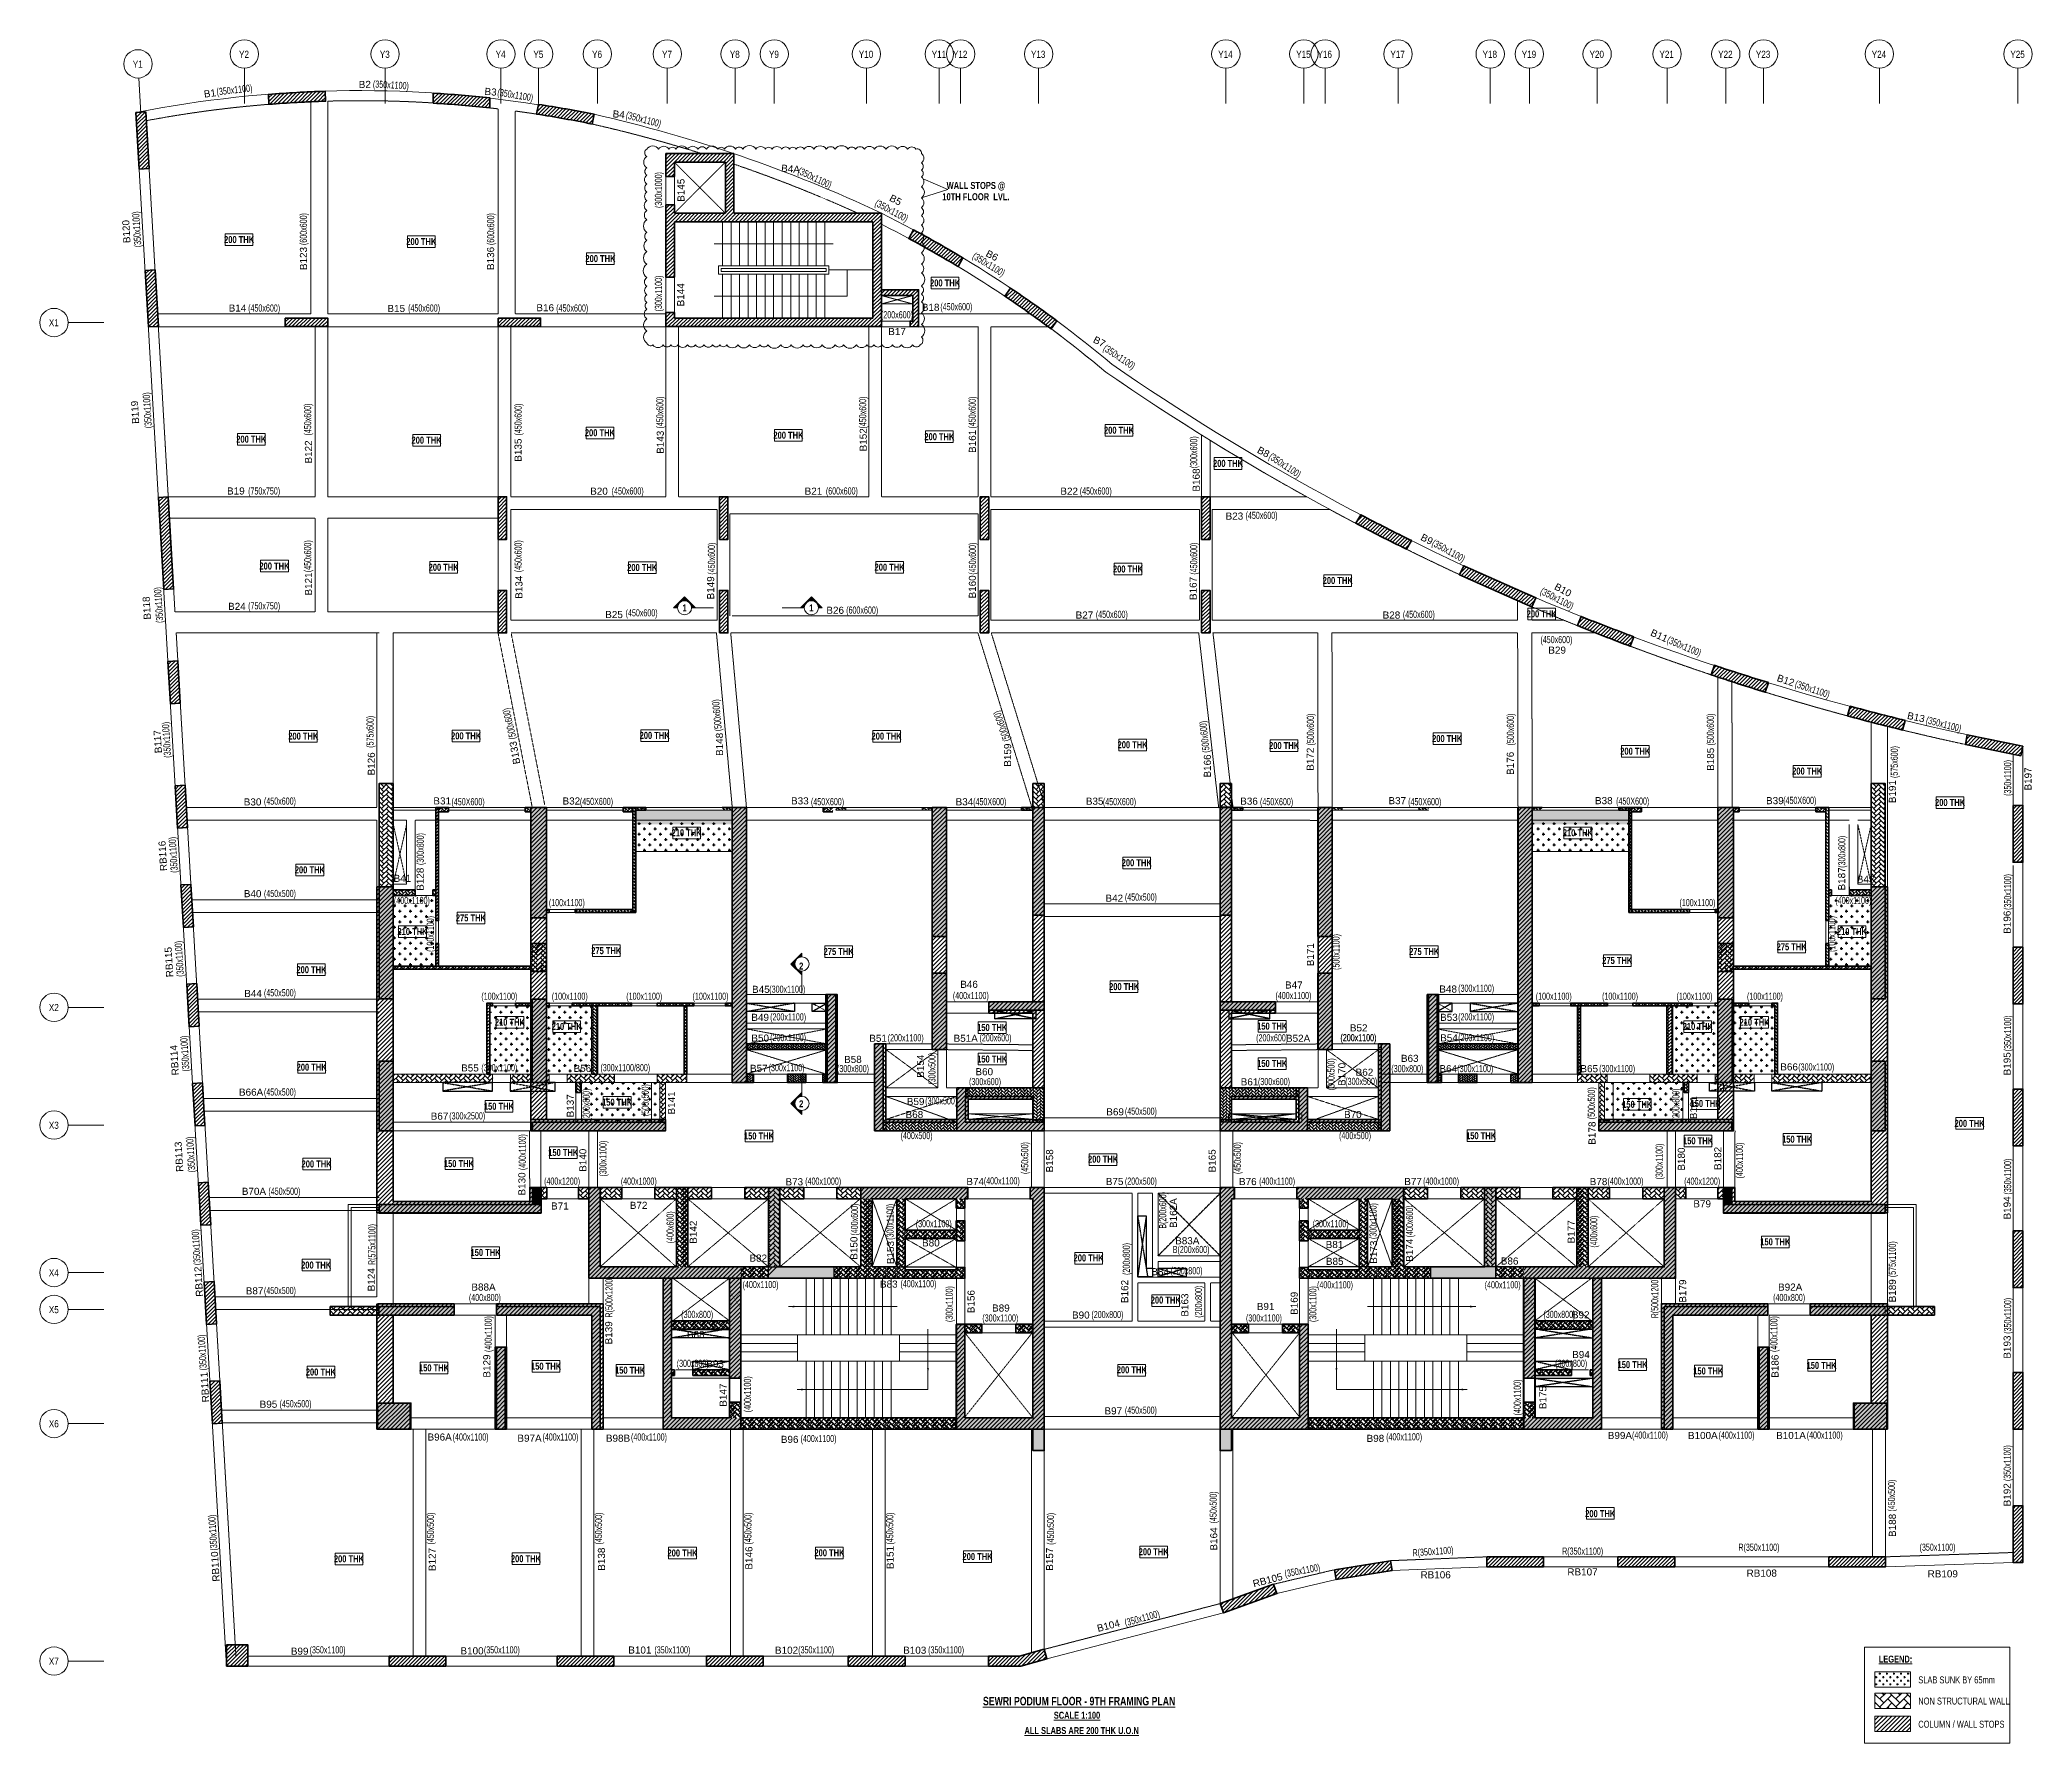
# Model space of a CAD drawing. Header units: millimetres. Extents: x 13 to 70247, y 23 to 60080.
import ezdxf
from ezdxf.enums import TextEntityAlignment as Align

# ---------------------------------------------------------------- set-up
doc = ezdxf.new("R2010")
doc.units = ezdxf.units.MM
doc.linetypes.add('Grid Line', pattern=[2222.5, 1270, -317.5, 317.5, -317.5])
doc.linetypes.add('HIDDEN', pattern=[0.375, 0.25, -0.125])
for name, color, linetype, lineweight in [('A-ANNO-DIMS', 8, 'Continuous', 15), ('A-DETL-MISC', 35, 'Continuous', 15), ('A-FLOR-IDEN', 11, 'Continuous', 9), ('A-GRIDS', 8, 'Continuous', 9), ('A-HIDD-ABVE', 8, 'HIDDEN', 20), ('G-ANNO-SYMB', 1, 'Continuous', 9), ('G-ANNO-TEXT', 231, 'Continuous', 9), ('S-BEAM', 7, 'Continuous', 18), ('S-BEAM-IDEN', 2, 'Continuous', 9), ('S-COL HATCH', 9, 'Continuous', 0), ('S-COLS', 5, 'Continuous', 35), ('S-GRIDS', 8, 'Continuous', 9), ('S-WALL', 4, 'Continuous', 18)]:
    doc.layers.add(name, color=color, linetype=linetype, lineweight=lineweight)
for name, color, linetype in [('Beam Nos', 7, 'Continuous'), ('changes', 7, 'Continuous'), ('CUTOUT', 4, 'Continuous'), ('S-CUTOUT', 1, 'Continuous'), ('SUNK SLAB', 8, 'Continuous')]:
    doc.layers.add(name, color=color, linetype=linetype)
doc.styles.add('Arial Narrow', font='ARIALN.TTF', dxfattribs={"height": 400})
doc.styles.add('Dim.s & Anno.(Misc.)', font='ARIALN.TTF')
doc.styles.add('SC-BBS1', font='SansSerif')
doc.styles.add('Swis721 LtCn BT', font='swisscl.ttf', dxfattribs={"width": 0.9, "height": 233.355162})
doc.styles.add('Swis721 LtCn BT_2', font='swisscl.ttf', dxfattribs={"height": 244.992296})
doc.styles.add('Swis721 LtCn BT_B', font='', dxfattribs={"width": 0.9, "height": 246.918336})
doc.styles.get('Swis721 LtCn BT_B').set_extended_font_data('Swis721 LtCn BT', bold=True)
doc.dimstyles.new('A-GFC-100', dxfattribs={"dimscale": 100, "dimtxt": 1.75, "dimasz": 1.5, "dimexe": 1.5, "dimexo": 0, "dimgap": 1, "dimtad": 1, "dimdsep": 46, "dimtxsty": 'Dim.s & Anno.(Misc.)', "dimblk": 'ARCHTICK', "dimcen": 0, "dimdle": 1.5, "dimclrd": 256, "dimclre": 8, "dimclrt": 6, "dimazin": 2, "dimtfac": 1, "dimtix": 1, "dimtmove": 2, "dimatfit": 3, "dimfxl": 1, "dimtolj": 1, "dimlwd": -1, "dimlwe": 9, "dimarcsym": 0})
pattern_1 = [(45, (-31699446.87, 20890861.25), (-75.1300955, 75.1300955), [])]
pattern_2 = [(45, (-31794446.86, 20734809.75), (0, 169.7056275), [360, -120]), (135, (-31794362, 20734894.6), (1e-14, 169.7056275), [360, -120])]
pattern_3 = [(45, (-31794446.86, 20682880.75), (0, 169.7056275), [360, -120]), (135, (-31794362, 20682965.6), (1e-14, 169.7056275), [360, -120])]
pattern_4 = [(45, (-31802317.5, 20729084.55), (0, 169.7056275), [360, -120]), (135, (-31802232.65, 20729169.4), (1e-14, 169.7056275), [360, -120])]
pattern_5 = [(45, (-31802317.5, 20729084.55), (0, 113.13708499), [240, -80]), (135, (-31802260.93, 20729141.12), (9e-15, 113.13708499), [240, -80])]
pattern_6 = [(45, (-31802317.5, 20677155.55), (0, 169.7056275), [360, -120]), (135, (-31802232.65, 20677240.4), (1e-14, 169.7056275), [360, -120])]
pattern_7 = [(45, (-31365336.03, 20949949.553), (0, 84.85281374), [180, -60]), (135, (-31365293.6, 20949991.98), (7e-15, 84.85281374), [180, -60])]
pattern_8 = [(45, (-31365336.03, 20948789.553), (0, 84.85281374), [180, -60]), (135, (-31365293.6, 20948831.98), (7e-15, 84.85281374), [180, -60])]
pattern_9 = [(45, (-31364586.025, 20948789.55), (0, 84.85281374), [180, -60]), (135, (-31364543.6, 20948831.98), (7e-15, 84.85281374), [180, -60])]
pattern_10 = [(45, (-31367286.02, 20948789.55), (0, 84.85281374), [180, -60]), (135, (-31367243.596, 20948831.98), (7e-15, 84.85281374), [180, -60])]
pattern_11 = [(45, (-15037.47, -17858.63), (0, 107.76307), [228.6, -76.2]), (135, (-14983.584, -17804.75), (7e-15, 107.76307), [228.6, -76.2])]
pattern_12 = [(45, (-18086.774, -17858.63), (0, 107.76307), [228.6, -76.2]), (135, (-18032.89, -17804.745), (7e-15, 107.76307), [228.6, -76.2])]
pattern_13 = [(45, (-15037.89, -17858.63), (0, 107.76307), [228.6, -76.2]), (135, (-14984.01, -17804.744), (7e-15, 107.76307), [228.6, -76.2])]
pattern_14 = [(45, (-31618808, 20746156.34), (0, 169.7056275), [360, -120]), (135, (-31618723.15, 20746241.2), (1e-14, 169.7056275), [360, -120])]
pattern_15 = [(45, (-31682274.25, 21473233.52), (-75.1300955, 75.1300955), [])]
pattern_16 = [(45, (-31215760.61, 20872171.07), (-66.29126074, 66.29126074), [])]
pattern_17 = [(45, (-31343246.11, 20900840.07), (-66.29126074, 66.29126074), [])]
pattern_18 = [(360, (-31342216.7, 21127980.38), (187.5, 187.5), [93.75, -281.25]), (90, (-31342169.83, 21127933.5), (-187.5, 187.5), [93.75, -281.25])]
pattern_19 = [(45, (-31782550.22, 20745899.75), (3e-14, 113.13708499), [240, -80]), (135, (-31782493.65, 20745956.32), (4e-14, 113.13708499), [240, -80])]
pattern_20 = [(360, (-31342214.07, 21127980.38), (187.5, 187.5), [93.75, -281.25]), (90, (-31342167.2, 21127933.5), (-187.5, 187.5), [93.75, -281.25])]
pattern_21 = [(45, (-31782547.584, 20745899.75), (3e-14, 113.13708499), [240, -80]), (135, (-31782491.016, 20745956.32), (4e-14, 113.13708499), [240, -80])]

msp = doc.modelspace()

# ---------------------------------------------------------------- texts
at = {"layer": 'A-FLOR-IDEN', "color": 1, "attachment_point": 2, "line_spacing_factor": 0.964267, "style": 'Swis721 LtCn BT_B'}
for s, insert, char_height, width in [('WALL STOPS @ \\P10TH FLOOR  LVL.', (33013, 55069), 246.92, 3733.48), ('200 THK', (7038, 53161), 246.9, 1155), ('200 THK', (7038, 53161), 246.9, 1155), ('200 THK', (13462, 53091), 246.9, 1155), ('200 THK', (13462, 53091), 246.9, 1155), ('200 THK', (19776, 52491), 246.9, 1155), ('200 THK', (19776, 52491), 246.9, 1155), ('200 THK', (31925, 51632), 246.9, 1155), ('200 THK', (31925, 51632), 246.9, 1155), ('200 THK', (38057, 46438), 246.9, 1155), ('200 THK', (38057, 46438), 246.9, 1155), ('200 THK', (7467, 46123), 246.9, 1155), ('200 THK', (7467, 46123), 246.9, 1155), ('200 THK', (13645, 46089), 246.9, 1155), ('200 THK', (13645, 46089), 246.9, 1155), ('200 THK', (19756, 46350), 246.9, 1155), ('200 THK', (19756, 46350), 246.9, 1155), ('200 THK', (26403, 46263), 246.9, 1155), ('200 THK', (26403, 46263), 246.9, 1155), ('200 THK', (31724, 46211), 246.9, 1155), ('200 THK', (31724, 46211), 246.9, 1155), ('200 THK', (41900, 45270), 246.9, 1155), ('200 THK', (8284, 41651), 246.9, 1155), ('200 THK', (8284, 41651), 246.9, 1155), ('200 THK', (14249, 41606), 246.9, 1155), ('200 THK', (14249, 41606), 246.9, 1155), ('200 THK', (21248, 41599), 246.9, 1155), ('200 THK', (21248, 41599), 246.9, 1155), ('200 THK', (29969, 41609), 246.9, 1155), ('200 THK', (29969, 41609), 246.9, 1155), ('200 THK', (38374, 41546), 246.9, 1155), ('200 THK', (38374, 41546), 246.9, 1155), ('200 THK', (45767, 41141), 246.9, 1155), ('200 THK', (45767, 41141), 246.9, 1155), ('200 THK', (52958, 39964), 246.9, 1155), ('200 THK', (52958, 39964), 246.9, 1155), ('200 THK', (9301, 35653), 246.9, 1155), ('200 THK', (9301, 35653), 246.9, 1155), ('200 THK', (15040, 35662), 246.9, 1155), ('200 THK', (15040, 35662), 246.9, 1155), ('200 THK', (21687, 35679), 246.9, 1155), ('200 THK', (21687, 35679), 246.9, 1155), ('200 THK', (29862, 35654), 246.9, 1155), ('200 THK', (29862, 35654), 246.9, 1155), ('200 THK', (38536, 35350), 246.9, 1155), ('200 THK', (38536, 35350), 246.9, 1155), ('200 THK', (43877, 35321), 246.9, 1155), ('200 THK', (43877, 35321), 246.9, 1155), ('200 THK', (49624, 35567), 246.9, 1155), ('200 THK', (49624, 35567), 246.9, 1155), ('200 THK', (56256, 35121), 246.9, 1155), ('200 THK', (56256, 35121), 246.9, 1155), ('200 THK', (62317, 34421), 246.9, 1155), ('200 THK', (62317, 34421), 246.9, 1155), ('200 THK', (67354, 33314), 246.9, 1155), ('200 THK', (67354, 33314), 246.9, 1155), ('210 THK', (22813, 32246, 0), 246.9, 1155), ('210 THK', (54231, 32246, 0), 246.9, 1155), ('200 THK', (9531, 30938), 246.9, 1155), ('200 THK', (38682, 31189), 246.9, 1155), ('275 THK', (15207, 29245), 246.9, 1155), ('210 THK', (13150, 28762, 0), 246.9, 1155), ('275 THK', (61770, 28225), 246.9, 1155), ('210 THK', (63894, 28762, 0), 246.9, 1155), ('200 THK', (9588, 27418), 246.9, 1155), ('275 THK', (19981, 28089), 246.9, 1155), ('275 THK', (28174, 28059), 246.9, 1155), ('275 THK', (48814, 28059), 246.9, 1155), ('275 THK', (55621, 27743), 246.9, 1155), ('200 THK', (38237, 26822), 246.9, 1155), ('210 THK', (16584, 25566, 0), 246.9, 1155), ('210 THK', (18585, 25416, 0), 246.9, 1155), ('150 THK', (33585, 25379), 246.9, 1155), ('150 THK', (43456, 25427), 246.9, 1155), ('210 THK', (58459, 25416, 0), 246.9, 1155), ('210 THK', (60460, 25566, 0), 246.9, 1155), ('200 THK', (9595, 23980), 246.9, 1155), ('150 THK', (33585, 24268), 246.9, 1155), ('150 THK', (43456, 24112), 246.9, 1155), ('150 THK', (16196, 22601, 0), 246.9, 1155), ('150 THK', (20364, 22744), 246.9, 1155), ('150 THK', (56325, 22670, 0), 246.9, 1155), ('150 THK', (58734, 22702, 0), 246.9, 1155), ('200 THK', (68042, 21999), 246.9, 1155), ('150 THK', (25365, 21555), 246.9, 1155), ('150 THK', (50821, 21565), 246.9, 1155), ('150 THK', (58470, 21386, 0), 246.9, 1155), ('150 THK', (61962, 21439), 246.9, 1155), ('200 THK', (9769, 20568), 246.9, 1155), ('150 THK', (14787, 20580), 246.9, 1155), ('150 THK', (18466, 20973, 0), 246.9, 1155), ('200 THK', (37495, 20737), 246.9, 1155), ('150 THK', (61193, 17824), 246.9, 1155), ('200 THK', (9753, 17004), 246.9, 1155), ('150 THK', (15725, 17449), 246.9, 1155), ('200 THK', (36985, 17255), 246.9, 1155), ('200 THK', (39705, 15770), 246.9, 1155), ('150 THK', (13909, 13379), 246.9, 1155), ('150 THK', (17859, 13436), 246.9, 1155), ('150 THK', (56161, 13493), 246.9, 1155), ('150 THK', (62824, 13467), 246.9, 1155), ('200 THK', (9919, 13232), 246.9, 1155), ('150 THK', (20821, 13295), 246.9, 1155), ('200 THK', (38507, 13310), 246.9, 1155), ('150 THK', (58830, 13270), 246.9, 1155), ('200 THK', (55021, 8239), 246.9, 1155), ('200 THK', (10910, 6647), 246.9, 1155), ('200 THK', (17150, 6651), 246.9, 1155), ('200 THK', (22669, 6851), 246.9, 1155), ('200 THK', (27849, 6859), 246.9, 1155), ('200 THK', (33069, 6725), 246.9, 1155), ('200 THK', (39280, 6895), 246.9, 1155)]:
    msp.add_mtext(s, dxfattribs=dict(at, insert=insert, char_height=char_height, width=width))
at = {"layer": 'Beam Nos', "color": 3, "style": 'SC-BBS1'}
for s, rotation, p in [('B1', 7.54916, (6035, 57994)), ('B3', 355.13395, (15887, 58051, 0)), ('B4', 355.13395, (20404, 57256, 0)), ('B4A', 355.13395, (26462, 55334, 0)), ('B145', 90, (22814, 54776, 0)), ('B5', 332.64829, (30090, 54256, 0)), ('B123', 90, (9505, 52369)), ('B136', 90, (16103, 52372, 0)), ('B6', 332.64829, (33489, 52299)), ('B144', 90, (22805, 51091)), ('B7', 332.64829, (37273, 49260, 0)), ('B152', 90, (29240, 45978, 0)), ('B122', 90, (9681, 45549)), ('B135', 90, (17071, 45613, 0)), ('B143', 90, (22085, 45891)), ('B161', 90, (33087, 45923, 0)), ('B8', 332.64829, (43057, 45370, 0)), ('B168', 90, (40978, 44560, 0)), ('B9', 332.64829, (48818, 42295, 0)), ('B121', 90, (9681, 40895)), ('B134', 90, (17102, 40780, 0)), ('B149', 90, (23860, 40756, 0)), ('B160', 90, (33087, 40791, 0)), ('B167', 90, (40869, 40737, 0)), ('B10', 331.9613, (53615, 40507)), ('B11', 335.98891, (57019, 38892)), ('B12', 341.26756, (61496, 37307)), ('B13', 347.63505, (66111, 36002, 0)), ('B133', 99.96377, (16954, 34977, 0)), ('B148', 90, (24170, 35239, 0)), ('B159', 90, (34329, 34860, 0)), ('B126', 90, (11897, 34551)), ('B166', 90, (41371, 34477, 0)), ('B172', 90, (44997, 34716)), ('B176', 90, (52050, 34570, 0)), ('B185', 90, (59110, 34712)), ('B191', 90, (65519, 33573, 0)), ('B128', 90, (13619, 30484)), ('B187', 90, (63733, 30495, 0)), ('B171', 90, (45003, 27824)), ('B154', 90, (31255, 23892)), ('B170', 90, (46114, 23603)), ('B137', 90, (18912, 22493)), ('B141', 90, (22477, 22596)), ('B181', 90, (58506, 22430)), ('B178', 90, (54931, 21533)), ('B140', 90, (19355, 20575)), ('B158', 90, (35810, 20554, 0)), ('B165', 90, (41539, 20554, 0)), ('B180', 90, (58079, 20617)), ('B182', 90, (59364, 20640)), ('B130', 90, (17206, 19739, 0)), ('B142', 90, (23247, 18038)), ('B177', 90, (54197, 18051)), ('B150', 90, (28912, 17475, 0)), ('B153', 90, (30198, 17320, 0)), ('B173', 90, (47228, 17332)), ('B174', 90, (48498, 17404)), ('B124', 90, (11897, 16362)), ('B179', 90, (58126, 15964)), ('B189', 90, (65519, 15973, 0)), ('B156', 90, (33040, 15591, 0)), ('B163', 90, (40576, 15470, 0)), ('B169', 90, (44433, 15531, 0)), ('B139', 90, (20267, 14490)), ('B129', 90, (15968, 13320, 0)), ('B186', 90, (61383, 13313, 0)), ('B147', 90, (24300, 12294, 0)), ('B175', 90, (53198, 12207)), ('B188', 90, (65519, 7702, 0)), ('B164', 90, (41595, 7222, 0)), ('B127', 90, (14044, 6497)), ('B138', 90, (20010, 6509)), ('B146', 90, (25208, 6550, 0)), ('B151', 90, (30186, 6569, 0)), ('B157', 90, (35810, 6508, 0))]:
    msp.add_text(s, height=250, rotation=rotation, dxfattribs=at).set_placement(p, align=Align.BOTTOM_CENTER)
for s, p in [('B2', (11469, 58309, 0)), ('B14', (6981, 50423, 0)), ('B15', (12577, 50410, 0)), ('B16', (17829, 50435, 0)), ('B18', (31416, 50450, 0)), ('B17', (30231, 49593, 0)), ('B19', (6924, 43973, 0)), ('B20', (19725, 43966)), ('B21', (27285, 43966)), ('B22', (36300, 43966)), ('B23', (42125, 43088)), ('B24', (6960, 39905)), ('B26', (28051, 39767)), ('B25', (20255, 39616)), ('B27', (36838, 39599)), ('B28', (47661, 39599)), ('B29', (53502, 38362)), ('B30', (7512, 33009)), ('B31', (14197, 33045)), ('B32', (18750, 33043)), ('B33', (26806, 33047)), ('B34', (32608, 33015)), ('B35', (37198, 33036)), ('B36', (42640, 33037)), ('B37', (47866, 33055)), ('B38', (55147, 33055)), ('B39', (61177, 33055)), ('B41', (12794, 30315)), ('B43', (64376, 30284)), ('B40', (7514, 29775)), ('B42', (37890, 29616)), ('B45', (25431, 26401)), ('B46', (32770, 26579)), ('B47', (44220, 26554)), ('B48', (49659, 26412)), ('B44', (7530, 26258)), ('B49', (25406, 25414)), ('B52', (46506, 25042)), ('B53', (49687, 25415)), ('B50', (25406, 24684)), ('B51', (29563, 24676)), ('B51A', (32652, 24676)), ('B52A', (44369, 24676)), ('B54', (49689, 24691)), ('B55', (15175, 23630)), ('B56', (19139, 23615)), ('B57', (25358, 23616, 0)), ('B58', (28676, 23931)), ('B63', (48306, 23968)), ('B64', (49663, 23605)), ('B65', (54633, 23605)), ('B66', (61680, 23667, 0)), ('B60', (33306, 23498)), ('B61', (42658, 23139)), ('B62', (46710, 23479)), ('B66A', (7460, 22778)), ('B59', (30887, 22446)), ('B67', (14103, 21931)), ('B68', (30843, 21987)), ('B69', (37920, 22082)), ('B70', (46300, 21987)), ('B73', (26610, 19616)), ('B74', (32987, 19627)), ('B75', (37901, 19627)), ('B76', (42597, 19623)), ('B77', (48422, 19623)), ('B78', (54961, 19623)), ('B70A', (7560, 19280)), ('B71', (18346, 18763)), ('B72', (21121, 18785)), ('B79', (58615, 18840)), ('B80', (31425, 17461)), ('B83A', (40464, 17537)), ('B81', (45654, 17404)), ('B82', (25339, 16926)), ('B85', (45661, 16812)), ('B86', (51826, 16822)), ('B88A', (15653, 15904, 0)), ('B83', (29941, 16010)), ('B84', (39507, 16447)), ('B92A', (61718, 15904)), ('B87', (7583, 15772)), ('B89', (33893, 15165)), ('B91', (43224, 15220, 0)), ('B90', (36711, 14918, 0)), ('B92', (54333, 14926, 0)), ('B88', (23136, 14227)), ('B93', (23819, 13201, 0)), ('B94', (54342, 13523, 0)), ('B95', (8073, 11773, 0)), ('B97', (37855, 11538, 0)), ('B96A', (14107, 10616, 0)), ('B97A', (17276, 10575, 0)), ('B98B', (20395, 10575, 0)), ('B96', (26446, 10534, 0)), ('B98', (47095, 10569, 0)), ('B99A', (55714, 10672, 0)), ('B100A', (58637, 10672, 0)), ('B101A', (61746, 10672, 0)), ('B99', (9172, 3066, 0)), ('B100', (15249, 3079, 0)), ('B101', (21165, 3106, 0)), ('B102', (26337, 3100, 0)), ('B103', (30855, 3100, 0))]:
    msp.add_text(s, height=250, dxfattribs=at).set_placement(p, align=Align.BOTTOM_CENTER)
at = {"layer": 'Beam Nos', "style": 'SC-BBS1'}
for s, rotation, p in [('B120', 93.339, (3260, 53331, 0)), ('B119', 93.339, (3568, 46959, 0)), ('B118', 93.339, (3980, 40057, 0)), ('B117', 93.339, (4369, 35345, 0)), ('B197', 90, (70302, 34020, 0)), ('RB116', 93.339, (4545, 31317, 0)), ('B196', 90, (69564, 28967, 0)), ('RB115', 93.339, (4761, 27574, 0)), ('RB114', 93.339, (4957, 24113, 0)), ('B195', 90, (69564, 23976, 0)), ('RB113', 93.339, (5114, 20710, 0)), ('B162A', 90, (40172, 18712, 0)), ('B194', 90, (69564, 18895, 0)), ('RB112', 93.339, (5810, 16308, 0)), ('B162', 90, (38457, 15949, 0)), ('B193', 90, (69564, 13989, 0)), ('RB111', 93.339, (6027, 12584, 0)), ('B192', 90, (69564, 8781, 0)), ('RB110', 93.339, (6396, 6262, 0)), ('RB105', 14.57455, (43346, 5579, 0)), ('B104', 14.57455, (37733, 3972, 0))]:
    msp.add_text(s, height=250, rotation=rotation, dxfattribs=at).set_placement(p, align=Align.BOTTOM_CENTER)
for s, p in [('RB106', (49218, 5759, 0)), ('RB107', (54396, 5861, 0)), ('RB108', (60714, 5819, 0)), ('RB109', (67096, 5793, 0))]:
    msp.add_text(s, height=250, dxfattribs=at).set_placement(p, align=Align.BOTTOM_CENTER)
at = {"layer": 'G-ANNO-SYMB', "color": 5, "char_height": 247, "width": 330, "line_spacing_factor": 0.964267, "style": 'Swis721 LtCn BT_B'}
for s, insert, attachment_point in [('1', (22740, 40171), 2), ('1', (27212, 40171), 2), ('2', (26853, 27298), 8), ('2', (26853, 22442), 8)]:
    msp.add_mtext(s, dxfattribs=dict(at, insert=insert, attachment_point=attachment_point))
at = {"layer": 'G-ANNO-TEXT', "color": 7, "char_height": 244.99, "attachment_point": 1, "line_spacing_factor": 0.971848, "style": 'Swis721 LtCn BT_2'}
for s, insert, width in [('\\fSwis721 LtCn BT|b1|i0|c0|p34|;\\LLEGEND:', (64838, 3109), 1299), ('SLAB SUNK BY 65mm', (66234, 2376), 3845.24), ('NON STRUCTURAL WALL', (66234, 1630), 3845.24), ('COLUMN / WALL STOPS', (66234, 813), 3845.24)]:
    msp.add_mtext(s, dxfattribs=dict(at, insert=insert, width=width))
at = {"layer": 'G-ANNO-TEXT', "color": 6, "insert": (33260, 1656), "char_height": 300, "width": 6923.66, "attachment_point": 1, "line_spacing_factor": 0.971848, "style": 'Swis721 LtCn BT_2'}
msp.add_mtext('{\\fSwis721 LtCn BT|b1|i0|c0|p34;\\LSEWRI PODIUM FLOOR - 9TH FRAMING PLAN }', dxfattribs=at)
at = {"layer": 'G-ANNO-TEXT', "color": 1, "char_height": 244.99, "attachment_point": 1, "line_spacing_factor": 0.971848, "style": 'Swis721 LtCn BT_2'}
for s, insert, width in [('{\\fSwis721 LtCn BT|b1|i0|c0|p34;\\LSCALE 1:100}', (35758, 1129), 1551.04), ('{\\fSwis721 LtCn BT|b1|i0|c0|p34;\\LALL SLABS ARE 200 THK U.O.N}', (34724, 590), 3728.69)]:
    msp.add_mtext(s, dxfattribs=dict(at, insert=insert, width=width))
at = {"layer": 'S-BEAM-IDEN', "color": 3, "style": 'Swis721 LtCn BT', "width": 0.8}
for s, rotation, p in [('(350x1100)', 6.47905, (6257, 58121)), ('(350x1100)', 356.84056, (11750, 58402)), ('(350x1100)', 350.68539, (16129, 58116)), ('(300x1000)', 90, (21945, 54151, 0)), ('(350x1100)', 331.79745, (29425, 54247)), ('(600x600)', 90, (9428, 52844)), ('(600x600)', 90, (16030, 52844, 0)), ('(300x1100)', 90, (21945, 50503, 0)), ('(350x1100)', 326.35712, (37473, 49148)), ('(450x600)', 90, (21995, 46377, 0)), ('(450x600)', 90, (29145, 46377, 0)), ('(450x600)', 90, (33006, 46377, 0)), ('(450x600)', 90, (9578, 46131, 0)), ('(450x600)', 90, (16997, 46130)), ('(300x600)', 90, (40813, 44975, 0)), ('(350x1100)', 326.35712, (43312, 45326)), ('(450x600)', 90, (9578, 41310, 0)), ('(450x600)', 90, (16997, 41309)), ('(350x1100)', 331.04302, (49062, 42264)), ('(450x600)', 90, (23813, 41224, 0)), ('(450x600)', 90, (33013, 41224, 0)), ('(450x600)', 90, (40813, 41224, 0)), ('(350x1100)', 332.51757, (52878, 40561)), ('(350x1100)', 336.76966, (57349, 38831)), ('(350x1100)', 341.7169, (61862, 37268)), ('(500x600)', 95.07956, (24056, 35713, 0)), ('(575x600)', 90, (11779, 35119)), ('(500x600)', 103.06395, (16816, 35444)), ('(500x600)', 109.17734, (34223, 35388, 0)), ('(500x600)', 96.26123, (41254, 34957, 0)), ('(500x600)', 90, (44929, 35200)), ('(500x600)', 90, (51979, 35200, 0)), ('(500x600)', 90, (59029, 35200)), ('(350x1100)', 345.46876, (66484, 35989)), ('(575x600)', 90, (65512, 34053)), ('(300x800)', 90, (13548, 30985)), ('(300x800)', 90, (63662, 30888)), ('(500x1100)', 90, (45830, 27286)), ('(300x500)', 90, (31586, 23242, 0)), ('(300x500)', 90, (45654, 23044, 0)), ('(200x800)', 90, (19397, 21979)), ('(500x500)', 90, (21480, 22131, 0)), ('(500x500)', 90, (54833, 22022)), ('(200x800)', 90, (57814, 21979)), ('(400x1100)', 90, (17145, 20229)), ('(300x1100)', 90, (19988, 20000)), ('(450x500)', 90, (34856, 20089, 0)), ('(450x500)', 90, (42354, 20089, 0)), ('(300x1100)', 90, (57222, 19899)), ('(400x1100)', 90, (60054, 19934)), ('(400x600)', 90, (22356, 17647)), ('(400x600)', 90, (28856, 17919)), ('(300x1100)', 90, (30110, 17770)), ('(300x1100)', 90, (47136, 17797)), ('(400x600)', 90, (48422, 17856, 0)), ('(400x600)', 90, (54916, 17495, 0)), ('R(575x1100)', 90, (11843, 16880)), ('(575x1100)', 90, (65442, 16452, 0)), ('R(500x1200)', 90, (20200, 15032)), ('R(500x1200)', 90, (57067, 15001)), ('(300x1100)', 90, (32195, 14871, 0)), ('(200x800)', 90, (40983, 15024)), ('(300x1100)', 90, (45015, 14871, 0)), ('(400x1100)', 90, (15942, 13814)), ('(400x1100)', 90, (61268, 13814)), ('(400x1100)', 90, (25083, 11691)), ('(400x1100)', 90, (52221, 11579)), ('(450x500)', 90, (41501, 7772)), ('(450x500)', 90, (65413, 8187)), ('(450x500)', 90, (13909, 7027)), ('(450x500)', 90, (19833, 7027, 0)), ('(450x500)', 90, (25100, 7027)), ('(450x500)', 90, (30100, 7027)), ('(450x500)', 90, (35767, 7016))]:
    msp.add_text(s, height=250, rotation=rotation, dxfattribs=at).set_placement(p)
at = {"layer": 'S-BEAM-IDEN', "style": 'Swis721 LtCn BT', "width": 0.8}
for s, rotation, p in [('(350x1100)', 345.05471, (20652, 57319)), ('(350x1100)', 334.75604, (26707, 55373)), ('(350x1100)', 93.60442, (3592, 52774, 0)), ('(350x1100)', 327.98337, (32861, 52392)), ('(350x1100)', 93.60442, (3964, 46394, 0)), ('(350x1100)', 93.60442, (4365, 39527, 0)), ('(350x1100)', 93.60442, (4642, 34773, 0)), ('(350x1100)', 90, (69507, 33422)), ('(350x1100)', 93.60442, (4879, 30718, 0)), ('(350x1100)', 90, (69507, 29401)), ('(100x1100)', 90, (13904, 27921)), ('(100x1100)', 90, (63307, 27921)), ('(350x1100)', 93.60442, (5092, 27052, 0)), ('(350x1100)', 90, (69507, 24416)), ('(350x1100)', 93.60442, (5287, 23712, 0)), ('(350x1100)', 93.60442, (5495, 20156, 0)), ('(350x1100)', 90, (69507, 19364)), ('B(200x600)', 90, (39720, 18162)), ('(350x1100)', 93.60442, (5689, 16884, 0)), ('B(200x600)', 360, (39952, 17305, 0)), ('(200x800)', 90, (38438, 16531)), ('(350x1100)', 90, (69507, 14457)), ('(350x1100)', 93.60442, (5902, 13174, 0)), ('(400x1100)', 360, (14565, 10693, 0)), ('(400x1100)', 360, (17733, 10693, 0)), ('(400x1100)', 360, (20853, 10693, 0)), ('(400x1100)', 360, (56142, 10759, 0)), ('(400x1100)', 360, (59194, 10759, 0)), ('(400x1100)', 360, (62302, 10759, 0)), ('(350x1100)', 90, (69493, 9263, 0)), ('(350x1100)', 93.60442, (6273, 6820, 0)), ('R(350x1100)', 4.13755, (48413, 6608, 0)), ('(350x1100)', 10.78837, (43919, 5871)), ('(350x1100)', 15.48324, (38292, 4141))]:
    msp.add_text(s, height=250, rotation=rotation, dxfattribs=at).set_placement(p)
at = {"layer": 'S-BEAM-IDEN', "color": 3, "style": 'Swis721 LtCn BT', "width": 0.8}
for s, p in [('(450x600)', (7357, 50499)), ('(450x600)', (12995, 50499)), ('(450x600)', (18217, 50499)), ('(450x600)', (31759, 50547, 0)), ('(200x600)', (29664, 50262, 0)), ('(750x750)', (7357, 44049)), ('(450x600)', (20172, 44049)), ('(600x600)', (27723, 44049)), ('(450x600)', (36673, 44049)), ('(450x600)', (42518, 43189)), ('(750x750)', (7357, 39999)), ('(600x600)', (28439, 39849)), ('(450x600)', (20664, 39752)), ('(450x600)', (37240, 39699)), ('(450x600)', (48064, 39699)), ('(450x600)', (52913, 38809)), ('(450x600)', (7914, 33115)), ('(450X600) ', (14525, 33092, 0)), ('(450X600) ', (19051, 33102, 0)), ('(450X600) ', (27197, 33094, 0)), ('(450X600) ', (32916, 33094, 0)), ('(450X600) ', (37489, 33094, 0)), ('(450X600) ', (43027, 33094, 0)), ('(450X600) ', (48250, 33094, 0)), ('(450X600)', (55581, 33115, 0)), ('(450X600)', (61472, 33140, 0)), ('(450x500)', (7914, 29858)), ('(400x1100)', (12496, 29611)), ('(450x500)', (38265, 29731)), ('(400x1100)', (63310, 29611)), ('(300x1100)', (25729, 26483)), ('(300x1100)', (50014, 26515)), ('(450x500)', (7914, 26358)), ('(400x1100)', (32200, 26258, 0)), ('(400x1100)', (43572, 26258, 0)), ('(200x1100)', (25759, 25505, 0)), ('(200x1100)', (50014, 25505, 0)), ('(200x1100)', (25759, 24775, 0)), ('(200x1100)', (29904, 24768, 0)), ('(200x600)', (33139, 24768, 0)), ('(200x600)', (42892, 24768, 0)), ('(200x1100)', (45860, 24775)), ('(200x1100)', (45868, 24768, 0)), ('(200x1100)', (50014, 24775, 0)), ('(300x1100)', (15578, 23715)), ('(300x1100/800)', (19775, 23715)), ('(300x1100)', (25705, 23715)), ('(300x800)', (28115, 23683)), ('(300x800)', (47657, 23683)), ('(300x1100)', (49982, 23683)), ('(300x1100)', (54984, 23683)), ('(300x1100)', (62003, 23740)), ('(300x600)', (32770, 23225)), ('(300x600)', (42956, 23225)), ('(300x500)', (46032, 23231, 0)), ('(450x500)', (7914, 22858)), ('(300x500)', (31225, 22544)), ('(300x2500)', (14446, 22015, 0)), ('(450x500)', (38265, 22181)), ('(400x500)', (30357, 21321)), ('(400x500)', (45814, 21321)), ('(400x1200)', (17791, 19715)), ('(400x1000)', (20495, 19715)), ('(400x1000)', (26995, 19715)), ('(400x1100)', (33292, 19726)), ('(200x500)', (38265, 19715)), ('(400x1100)', (42997, 19715)), ('(400x1000)', (48777, 19715)), ('(400x1000)', (55277, 19715)), ('(400x1200)', (57982, 19715)), ('(450x500)', (8070, 19358)), ('(300x1100)', (30893, 18215)), ('(300x1100)', (44885, 18215)), ('(400x1100)', (24788, 16069)), ('(400x1100)', (30354, 16098)), ('(200x800)', (39874, 16555)), ('(400x1100)', (45038, 16059)), ('(400x1100)', (50948, 16059)), ('(450x500)', (7914, 15858)), ('(400x800)', (15139, 15612, 0)), ('(300x800)', (22623, 15015)), ('(300x1100)', (33239, 14890)), ('(200x800)', (37084, 15012)), ('(300x1100)', (42533, 14890)), ('(300x800)', (53019, 15015)), ('(300x800)', (22465, 13290)), ('(300x800)', (53433, 13290)), ('(450x500)', (8463, 11865)), ('(450x500)', (38265, 11640)), ('(400x1100)', (26831, 10640)), ('(400x1100)', (47476, 10702)), ('(350x1100)', (9524, 3188)), ('(350x1100)', (15668, 3188)), ('(350x1100)', (21678, 3188)), ('(350x1100)', (26748, 3188)), ('(350x1100)', (31328, 3188))]:
    msp.add_text(s, height=250, dxfattribs=at).set_placement(p)
at = {"layer": 'S-BEAM-IDEN', "style": 'Swis721 LtCn BT', "width": 0.8}
for s, p in [('(100x1100)', (17958, 29535)), ('(100x1100)', (57815, 29535)), ('(100x1100)', (15578, 26235)), ('(100x1100)', (18061, 26235)), ('(100x1100)', (20687, 26235)), ('(100x1100)', (23024, 26235)), ('(100x1100)', (52749, 26235)), ('(100x1100)', (55086, 26235)), ('(100x1100)', (57712, 26235)), ('(100x1100)', (60195, 26235)), ('(400x800)', (61117, 15612, 0)), ('R(350x1100)', (59893, 6805)), ('(350x1100)', (66279, 6807)), ('R(350x1100)', (53677, 6670, 0))]:
    msp.add_text(s, height=250, dxfattribs=at).set_placement(p)

# ---------------------------------------------------------------- blocks, each defined once
blk = doc.blocks.new('A$Cd226b1b4')
at = {"layer": 'S-COL HATCH', "transparency": 33554687}
h = blk.add_hatch(dxfattribs=at)
h.set_pattern_fill('ANSI31', color=256, scale=850)
h.set_pattern_definition(pattern_1)
h.paths.add_polyline_path([(5425, 10925), (5425, 10525), (10175, 10525), (10175, 10925)])
h.paths.add_polyline_path([(5425, 10925), (5975, 10925), (5975, 21925), (5425, 21925)])
h = blk.add_hatch(dxfattribs=at)
h.set_pattern_fill('ANSI31', color=256, scale=850)
h.set_pattern_definition(pattern_1)
h.paths.add_polyline_path([(12525, 12225), (13025, 12225), (13025, 21925), (12525, 21925)])
h = blk.add_hatch(dxfattribs=at)
h.set_pattern_fill('ANSI31', color=256, scale=850)
h.set_pattern_definition(pattern_1)
h.paths.add_polyline_path([(19575, 13385), (20075, 13385), (20075, 21925), (19575, 21925)])
h = blk.add_hatch(dxfattribs=at)
h.set_pattern_fill('ANSI31', color=256, scale=850)
h.set_pattern_definition(pattern_1)
h.paths.add_polyline_path([(23525, 21925), (23125, 21925), (23125, 15075), (21575, 15075), (21575, 14675), (23125, 14675), (23125, 12035), (23525, 12035)])
h = blk.add_hatch(dxfattribs=at)
h.set_pattern_fill('ANSI31', color=256, scale=850)
h.set_pattern_definition(pattern_1)
h.paths.add_polyline_path([(29725, 12035), (30125, 12035), (30125, 14675), (31675, 14675), (31675, 15075), (30125, 15075), (30125, 21925), (29725, 21925)])
h = blk.add_hatch(dxfattribs=at)
h.set_pattern_fill('ANSI31', color=256, scale=850)
h.set_pattern_definition(pattern_1)
h.paths.add_polyline_path([(33675, 13385), (33175, 13385), (33175, 21925), (33675, 21925)])
h = blk.add_hatch(dxfattribs=at)
h.set_pattern_fill('ANSI31', color=256, scale=850)
h.set_pattern_definition(pattern_1)
h.paths.add_polyline_path([(40725, 12225), (40225, 12225), (40225, 21925), (40725, 21925)])
h = blk.add_hatch(dxfattribs=at)
h.set_pattern_fill('ANSI31', color=256, scale=850)
h.set_pattern_definition(pattern_1)
h.paths.add_polyline_path([(43075, 10925), (43075, 10525), (47825, 10525), (47825, 10925)])
h.paths.add_polyline_path([(47825, 21925), (47275, 21925), (47275, 10925), (47825, 10925)])
h = blk.add_hatch(dxfattribs=at)
h.set_pattern_fill('ANSI31', color=256, scale=850)
h.set_pattern_definition(pattern_1)
h.paths.add_polyline_path([(5785, 7625), (5785, 8525), (5385, 8525), (5385, 8025), (575, 8025), (575, 19125), (0, 19129), (0, 7625)])
h = blk.add_hatch(dxfattribs=at)
h.set_pattern_fill('ANSI31', color=256, scale=850)
h.set_pattern_definition(pattern_1)
h.paths.add_polyline_path([(53250, 7625), (53250, 19125), (52675, 19125), (52675, 8025), (47865, 8025), (47865, 8525), (47465, 8525), (47465, 7625)])
h = blk.add_hatch(dxfattribs=at)
h.set_pattern_fill('ANSI31', color=256, scale=850)
h.set_pattern_definition(pattern_1)
h.paths.add_polyline_path([(15825, 12225), (16225, 12225), (16225, 15325), (15825, 15325)])
h = blk.add_hatch(dxfattribs=at)
h.set_pattern_fill('ANSI31', color=256, scale=850)
h.set_pattern_definition(pattern_1)
h.paths.add_polyline_path([(37425, 15325), (37025, 15325), (37025, 12225), (37425, 12225)])
h = blk.add_hatch(dxfattribs=at)
h.set_pattern_fill('ANSI31', color=256, scale=850)
h.set_pattern_definition(pattern_1)
h.paths.add_polyline_path([(17945, 13585), (17545, 13585), (17545, 10525), (17945, 10525), (17945, 10925)])
h = blk.add_hatch(dxfattribs=at)
h.set_pattern_fill('ANSI31', color=256, scale=850)
h.set_pattern_definition(pattern_1)
h.paths.add_polyline_path([(35305, 10925), (35305, 10525), (35705, 10525), (35705, 13585), (35305, 13585)])
h = blk.add_hatch(dxfattribs=at)
h.set_pattern_fill('ANSI31', color=256, scale=850)
h.set_pattern_definition(pattern_1)
h.paths.add_polyline_path([(23525, 10525), (23525, 10925), (23125, 10925), (20845, 10925), (20845, 11635), (20845, 12035), (20445, 12035), (20445, 10925), (20445, 10525)])
h = blk.add_hatch(dxfattribs=at)
h.set_pattern_fill('ANSI31', color=256, scale=850)
h.set_pattern_definition(pattern_1)
h.paths.add_polyline_path([(32805, 10525), (32805, 10925), (32805, 12035), (32405, 12035), (32405, 11635), (32405, 10925), (30125, 10925), (29725, 10925), (29725, 10525)])
h = blk.add_hatch(dxfattribs=at)
h.set_pattern_fill('ANSI31', color=256, scale=850)
h.set_pattern_definition([(45, (-31791544.17, 20890558.58), (-75.1300955, 75.1300955), [])])
h.paths.add_polyline_path([(20845, 11734), (23125, 11734), (23125, 11634), (20845, 11634)])
h = blk.add_hatch(dxfattribs=at)
h.set_pattern_fill('ANSI31', color=256, scale=850)
h.set_pattern_definition([(45, (-31782264.16, 20890558.58), (-75.1300955, 75.1300955), [])])
h.paths.add_polyline_path([(30125, 11734), (32405, 11734), (32405, 11634), (30125, 11634)])
h = blk.add_hatch(dxfattribs=at)
h.set_pattern_fill('ANSI31', color=256, scale=850)
h.set_pattern_definition([(45, (-31794444.17, 20889749.36), (-75.1300955, 75.1300955), [])])
h.paths.add_polyline_path([(17945, 10925), (20445, 10925), (20445, 10824), (17945, 10824)])
h = blk.add_hatch(dxfattribs=at)
h.set_pattern_fill('ANSI31', color=256, scale=850)
h.set_pattern_definition([(45, (-31779584.16, 20889749.29), (-75.1300955, 75.1300955), [])])
h.paths.add_polyline_path([(32805, 10925), (35305, 10925), (35305, 10824), (32805, 10824)])
h = blk.add_hatch(dxfattribs=at)
h.set_pattern_fill('ANSI31', color=256, scale=850)
h.set_pattern_definition(pattern_1)
h.paths.add_polyline_path([(12825, 5325), (12825, 5725), (7871, 5725), (7871, 8525), (7471, 8525), (7471, 5325)])
at = {"layer": 'S-COL HATCH'}
h = blk.add_hatch(dxfattribs=at)
h.set_pattern_fill('AR-HBONE', color=256, scale=30)
h.set_pattern_definition(pattern_2)
h.paths.add_polyline_path([(10555, 5725), (10955, 5725), (10955, 8525), (10555, 8525)])
h = blk.add_hatch(dxfattribs=at)
h.set_pattern_fill('AR-HBONE', color=256, scale=30)
h.set_pattern_definition(pattern_2)
h.paths.add_polyline_path([(13805, 8525), (14205, 8525), (14205, 5725), (13805, 5725)])
at = {"layer": 'S-COL HATCH', "transparency": 33554687}
h = blk.add_hatch(dxfattribs=at)
h.set_pattern_fill('ANSI31', color=256, scale=850)
h.set_pattern_definition(pattern_1)
h.paths.add_polyline_path([(17055, 8525), (20825, 8525), (20825, 8125), (17055, 8125)])
h = blk.add_hatch(dxfattribs=at)
h.set_pattern_fill('ANSI31', color=256, scale=850)
h.set_pattern_definition(pattern_1)
h.paths.add_polyline_path([(20725, 3700), (20425, 3700), (20425, 400), (20425, 0), (23125, 0), (23525, 0), (23525, 400), (23525, 400), (23525, 8525), (23025, 8525), (23025, 8125), (23125, 8125), (23125, 400), (23125, 400), (20725, 400), (20725, 400)])
h = blk.add_hatch(dxfattribs=at)
h.set_pattern_fill('ANSI31', color=256, scale=850)
h.set_pattern_definition(pattern_1)
h.paths.add_polyline_path([(32525, 3700), (32825, 3700), (32825, 400), (32825, 0), (30125, 0), (29725, 0), (29725, 400), (29725, 400), (29725, 8525), (30225, 8525), (30225, 8125), (30125, 8125), (30125, 400), (30125, 400), (32525, 400), (32525, 400)])
h = blk.add_hatch(dxfattribs=at)
h.set_pattern_fill('ANSI31', color=256, scale=850)
h.set_pattern_definition(pattern_1)
h.paths.add_polyline_path([(36195, 8525), (32425, 8525), (32425, 8125), (36195, 8125)])
at = {"layer": 'S-COL HATCH'}
h = blk.add_hatch(dxfattribs=at)
h.set_pattern_fill('AR-HBONE', color=256, scale=30)
h.set_pattern_definition(pattern_2)
h.paths.add_polyline_path([(39445, 8525), (39045, 8525), (39045, 5725), (39445, 5725)])
at = {"layer": 'S-COL HATCH', "transparency": 33554687}
h = blk.add_hatch(dxfattribs=at)
h.set_pattern_fill('ANSI31', color=256, scale=850)
h.set_pattern_definition(pattern_1)
h.paths.add_polyline_path([(40425, 5325), (40425, 5725), (45379, 5725), (45379, 8525), (45779, 8525), (45779, 5325)])
at = {"layer": 'S-COL HATCH'}
h = blk.add_hatch(dxfattribs=at)
h.set_pattern_fill('AR-HBONE', color=256, scale=30)
h.set_pattern_definition(pattern_2)
h.paths.add_polyline_path([(42695, 5725), (42295, 5725), (42295, 8525), (42695, 8525)])
h = blk.add_hatch(dxfattribs=at)
h.set_pattern_fill('AR-HBONE', color=256, scale=30)
h.set_pattern_definition(pattern_2)
h.paths.add_polyline_path([(18325, 8125), (18625, 8125), (18625, 7025), (20425, 7025), (20425, 7350), (20725, 7350), (20725, 6648), (20425, 6648), (20425, 6725), (18625, 6725), (18625, 5625), (20425, 5625), (20425, 5703), (20725, 5703), (20725, 5325), (16105, 5325), (16105, 5725), (18325, 5725)])
h = blk.add_hatch(dxfattribs=at)
h.set_pattern_fill('AR-HBONE', color=256, scale=30)
h.set_pattern_definition(pattern_2)
h.paths.add_polyline_path([(17055, 5725), (17455, 5725), (17455, 8125), (17055, 8125)])
h = blk.add_hatch(dxfattribs=at)
h.set_pattern_fill('AR-HBONE', color=256, scale=30)
h.set_pattern_definition(pattern_2)
h.paths.add_polyline_path([(20425, 8125), (20725, 8125), (20725, 7800), (20425, 7800)])
h = blk.add_hatch(dxfattribs=at)
h.set_pattern_fill('AR-HBONE', color=256, scale=30)
h.set_pattern_definition(pattern_2)
h.paths.add_polyline_path([(34925, 8125), (34625, 8125), (34625, 7025), (32825, 7025), (32825, 7350), (32525, 7350), (32525, 6648), (32825, 6648), (32825, 6725), (34625, 6725), (34625, 5625), (32825, 5625), (32825, 5703), (32525, 5703), (32525, 5325), (37145, 5325), (37145, 5725), (34925, 5725)])
h = blk.add_hatch(dxfattribs=at)
h.set_pattern_fill('AR-HBONE', color=256, scale=30)
h.set_pattern_definition(pattern_2)
h.paths.add_polyline_path([(32825, 8125), (32525, 8125), (32525, 7800), (32825, 7800)])
h = blk.add_hatch(dxfattribs=at)
h.set_pattern_fill('AR-HBONE', color=256, scale=30)
h.set_pattern_definition(pattern_2)
h.paths.add_polyline_path([(36195, 5725), (35795, 5725), (35795, 8125), (36195, 8125)])
h = blk.add_hatch(dxfattribs=at)
h.set_pattern_fill('AR-HBONE', color=256, scale=30)
h.set_pattern_definition(pattern_2)
h.paths.add_polyline_path([(13805, 5725), (12825, 5725), (12825, 5325), (13805, 5325)])
at = {"layer": 'S-COL HATCH', "transparency": 33554687}
h = blk.add_hatch(dxfattribs=at)
h.set_pattern_fill('ANSI31', color=256, scale=850)
h.set_pattern_definition(pattern_1)
edge = h.paths.add_edge_path()
edge.add_line((13805, 5325), (13805, 5725))
edge.add_line((13805, 5725), (14205, 5725))
h = blk.add_hatch(dxfattribs=at)
h.set_pattern_fill('ANSI31', color=256, scale=850)
h.set_pattern_definition(pattern_1)
edge = h.paths.add_edge_path()
edge.add_line((37145, 5725), (37145, 5325))
at = {"layer": 'S-COL HATCH'}
h = blk.add_hatch(dxfattribs=at)
h.set_pattern_fill('AR-HBONE', color=256, scale=30)
h.set_pattern_definition(pattern_2)
h.paths.add_polyline_path([(39445, 5725), (40425, 5725), (40425, 5325), (39445, 5325)])
at = {"layer": 'S-COL HATCH', "transparency": 33554687}
h = blk.add_hatch(dxfattribs=at)
h.set_pattern_fill('ANSI31', color=256, scale=850)
h.set_pattern_definition(pattern_1)
h.paths.add_polyline_path([(10385, 5325), (10085, 5325), (10085, 0), (10385, 0), (12825, 0), (12825, 400), (10385, 400), (10385, 2100), (10385, 2100), (10385, 2100)])
h = blk.add_hatch(dxfattribs=at)
h.set_pattern_fill('ANSI31', color=256, scale=850)
h.set_pattern_definition(pattern_1)
h.paths.add_polyline_path([(12825, 5325), (12425, 5325), (12425, 5325), (12425, 3825), (12425, 3825), (12425, 3525), (12425, 1800), (12825, 1800)])
h = blk.add_hatch(dxfattribs=at)
h.set_pattern_fill('ANSI31', color=256, scale=850)
h.set_pattern_definition(pattern_1)
h.paths.add_polyline_path([(40425, 5325), (40825, 5325), (40825, 5325), (40825, 3825), (40825, 3825), (40825, 3525), (40825, 1800), (40425, 1800)])
h = blk.add_hatch(dxfattribs=at)
h.set_pattern_fill('ANSI31', color=256, scale=850)
h.set_pattern_definition(pattern_1)
h.paths.add_polyline_path([(42865, 5325), (43165, 5325), (43165, 0), (42865, 0), (40425, 0), (40425, 400), (42865, 400), (42865, 2100), (42865, 2100), (42865, 2100)])
at = {"layer": 'S-COL HATCH'}
h = blk.add_hatch(dxfattribs=at)
h.set_pattern_fill('AR-HBONE', color=256, scale=30)
h.set_pattern_definition(pattern_2)
h.paths.add_polyline_path([(12425, 3825), (10385, 3825), (10385, 3525), (12425, 3525)])
h = blk.add_hatch(dxfattribs=at)
h.set_pattern_fill('AR-HBONE', color=256, scale=30)
h.set_pattern_definition(pattern_3)
h.paths.add_polyline_path([(21325, 3400), (21325, 3700), (20725, 3700), (20725, 3400)])
h.paths.add_polyline_path([(23125, 3400), (23125, 3700), (22525, 3700), (22525, 3400)])
h = blk.add_hatch(dxfattribs=at)
h.set_pattern_fill('AR-HBONE', color=256, scale=30)
h.set_pattern_definition(pattern_3)
h.paths.add_polyline_path([(32525, 3400), (32525, 3700), (31925, 3700), (31925, 3400)])
h.paths.add_polyline_path([(30725, 3400), (30725, 3700), (30125, 3700), (30125, 3400)])
h = blk.add_hatch(dxfattribs=at)
h.set_pattern_fill('AR-HBONE', color=256, scale=30)
h.set_pattern_definition(pattern_2)
h.paths.add_polyline_path([(40825, 3525), (42865, 3525), (42865, 3825), (40825, 3825)])
h = blk.add_hatch(dxfattribs=at)
h.set_pattern_fill('AR-HBONE', color=256, scale=30)
h.set_pattern_definition(pattern_2)
h.paths.add_polyline_path([(10485, 2100), (10385, 2100), (10385, 1900), (10485, 1900)])
h = blk.add_hatch(dxfattribs=at)
h.set_pattern_fill('AR-HBONE', color=256, scale=30)
h.set_pattern_definition(pattern_2)
h.paths.add_polyline_path([(11135, 2100), (11135, 1900), (12425, 1900), (12425, 2100)])
h = blk.add_hatch(dxfattribs=at)
h.set_pattern_fill('AR-HBONE', color=256, scale=30)
h.set_pattern_definition(pattern_2)
h.paths.add_polyline_path([(42115, 2100), (42115, 1900), (40825, 1900), (40825, 2100)])
h = blk.add_hatch(dxfattribs=at)
h.set_pattern_fill('AR-HBONE', color=256, scale=30)
h.set_pattern_definition(pattern_2)
h.paths.add_polyline_path([(42765, 2100), (42865, 2100), (42865, 1900), (42765, 1900)])
h = blk.add_hatch(dxfattribs=at)
h.set_pattern_fill('AR-HBONE', color=256, scale=30)
h.set_pattern_definition(pattern_2)
h.paths.add_polyline_path([(12825, 950), (12425, 950), (12425, 400), (12825, 400)])
h = blk.add_hatch(dxfattribs=at)
h.set_pattern_fill('AR-HBONE', color=256, scale=30)
h.set_pattern_definition(pattern_2)
h.paths.add_polyline_path([(40425, 950), (40825, 950), (40825, 400), (40425, 400)])
h = blk.add_hatch(dxfattribs=at)
h.set_pattern_fill('AR-HBONE', color=256, scale=30)
h.set_pattern_definition(pattern_2)
h.paths.add_polyline_path([(12825, 400), (20425, 400), (20425, 0), (12825, 0)])
h = blk.add_hatch(dxfattribs=at)
h.set_pattern_fill('AR-HBONE', color=256, scale=30)
h.set_pattern_definition(pattern_2)
h.paths.add_polyline_path([(40425, 400), (32825, 400), (32825, 0), (40425, 0)])
at = {"layer": 'changes'}
for p, q in [((20845, 11635), (20845, 12035)), ((23125, 12035), (23525, 12035)), ((30125, 12035), (29725, 12035)), ((32405, 11635), (32405, 12035)), ((17945, 10925), (17945, 10525)), ((20445, 10925), (20445, 10525)), ((23125, 10925), (23525, 10925)), ((30125, 10925), (29725, 10925)), ((32805, 10925), (32805, 10525)), ((35305, 10925), (35305, 10525))]:
    blk.add_line(p, q, dxfattribs=at)
at = {"layer": 'changes', "elevation": 0}
for points in [[(13805, 5325), (13805, 5725), (14205, 5725)], [(16105, 5725), (16105, 5325)]]:
    blk.add_lwpolyline(points, dxfattribs=at)
at = {"layer": 'S-COL HATCH', "transparency": 33554687, "elevation": 0}
for points in [[(37145, 5725), (37145, 5325)], [(39445, 5325), (39445, 5725), (39045, 5725)]]:
    blk.add_lwpolyline(points, dxfattribs=at)
at = {"layer": 'S-COLS'}
for p, q in [((20425, 3700), (20425, 400)), ((20725, 3700), (20725, 400)), ((32525, 3700), (32525, 400)), ((32825, 3700), (32825, 400)), ((12425, 1800), (12825, 1800)), ((40825, 1800), (40425, 1800)), ((12425, 950), (12825, 950)), ((40825, 950), (40425, 950)), ((20425, 400), (20425, 0)), ((32825, 400), (32825, 0))]:
    blk.add_line(p, q, dxfattribs=at)
at = {"layer": 'S-COLS', "elevation": 0}
for points in [[(5425, 10925), (5425, 21925), (5975, 21925), (5975, 10925), (5425, 10925)], [(23525, 10525), (23525, 21925), (23125, 21925), (23125, 15075), (21575, 15075), (21575, 14675), (23125, 14675), (23125, 12035), (20445, 12035), (20445, 10925), (17945, 10925), (17945, 13585), (17545, 13585), (17545, 10525), (23525, 10525)], [(29725, 10525), (29725, 21925), (30125, 21925), (30125, 15075), (31675, 15075), (31675, 14675), (30125, 14675), (30125, 12035), (32805, 12035), (32805, 10925), (35305, 10925), (35305, 13585), (35705, 13585), (35705, 10525), (29725, 10525)], [(47825, 10925), (47825, 21925), (47275, 21925), (47275, 10925), (47825, 10925)], [(17055, 8525), (20825, 8525), (20825, 8125), (20725, 8125), (20725, 7800), (20425, 7800), (20425, 8125), (19525, 8125), (18625, 8125), (18625, 7025), (20425, 7025), (20425, 7350), (20725, 7350), (20725, 6648), (20425, 6648), (20425, 6725), (18625, 6725), (18625, 5625), (19525, 5625), (20425, 5625), (20425, 5703), (20725, 5703), (20725, 5325), (18625, 5325), (18625, 5325), (7471, 5325), (7471, 8525), (7871, 8525), (7871, 5725), (10555, 5725), (10555, 8525)], [(10555, 8525), (10955, 8525)], [(10955, 8525), (10955, 5725), (13805, 5725), (13805, 8525)], [(13805, 8525), (14205, 8525)], [(14205, 8525), (14205, 5725), (17055, 5725), (17055, 8525)], [(23525, 400), (23525, 8525), (23025, 8525), (23025, 8125), (23125, 8125), (23125, 400), (20725, 400)], [(29725, 400), (29725, 8525), (30225, 8525), (30225, 8125), (30125, 8125), (30125, 400), (32525, 400)], [(36195, 8525), (32425, 8525), (32425, 8125), (32525, 8125), (32525, 7800), (32825, 7800), (32825, 8125), (33725, 8125), (34625, 8125), (34625, 7025), (32825, 7025), (32825, 7350), (32525, 7350), (32525, 6648), (32825, 6648), (32825, 6725), (34625, 6725), (34625, 5625), (33725, 5625), (32825, 5625), (32825, 5703), (32525, 5703), (32525, 5325), (34625, 5325), (34625, 5325), (45779, 5325), (45779, 8525), (45379, 8525), (45379, 5725), (42695, 5725), (42695, 8525)], [(39045, 8525), (39045, 5725), (36195, 5725), (36195, 8525)], [(39445, 8525), (39045, 8525)], [(42295, 8525), (42295, 5725), (39445, 5725), (39445, 8525)], [(42695, 8525), (42295, 8525)], [(10085, 5325), (10085, 0), (10385, 0)], [(10385, 400), (10385, 5325)], [(12425, 5325), (12425, 400)], [(12425, 0), (12825, 0), (12825, 5325)], [(40825, 0), (40425, 0), (40425, 5325)], [(40825, 5325), (40825, 400)], [(43165, 5325), (43165, 0), (42865, 0)], [(42865, 400), (42865, 5325)], [(20725, 3400), (21325, 3400), (21325, 3700), (20425, 3700)], [(23125, 3400), (22525, 3400), (22525, 3700), (23125, 3700)], [(30125, 3400), (30725, 3400), (30725, 3700), (30125, 3700)], [(32525, 3400), (31925, 3400), (31925, 3700), (32825, 3700)], [(10485, 2100), (10385, 2100)], [(10385, 1900), (10485, 1900)], [(10485, 1900), (10485, 2100)], [(11135, 2100), (11135, 1900)], [(12425, 2100), (11135, 2100)], [(11135, 1900), (12425, 1900)], [(40825, 2100), (42115, 2100)], [(42115, 1900), (40825, 1900)], [(42115, 2100), (42115, 1900)], [(42765, 1900), (42765, 2100)], [(42765, 2100), (42865, 2100)], [(42865, 1900), (42765, 1900)], [(12425, 400), (10385, 400)], [(10385, 0), (12425, 0)], [(20425, 400), (12825, 400), (12825, 0), (23125, 0)], [(23125, 0), (23125, 0), (23525, 0), (23525, 400)], [(30125, 0), (30125, 0), (29725, 0), (29725, 400)], [(32825, 400), (40425, 400), (40425, 0), (30125, 0)], [(40825, 400), (42865, 400)], [(42865, 0), (40825, 0)]]:
    blk.add_lwpolyline(points, dxfattribs=at)
for points in [[(12525, 12225), (13025, 12225), (13025, 21925), (12525, 21925)], [(19575, 13385), (20075, 13385), (20075, 21925), (19575, 21925)], [(33675, 13385), (33175, 13385), (33175, 21925), (33675, 21925)], [(40725, 12225), (40225, 12225), (40225, 21925), (40725, 21925)], [(0, 7629), (5785, 7625), (5785, 8525), (5385, 8525), (5385, 8025), (575, 8025), (575, 19125), (0, 19129)], [(53250, 7625), (47465, 7625), (47465, 8525), (47865, 8525), (47865, 8025), (52675, 8025), (52675, 19125), (53250, 19125)], [(15825, 15325), (16225, 15325), (16225, 12225), (15825, 12225)], [(37425, 15325), (37025, 15325), (37025, 12225), (37425, 12225)], [(23125, 11635), (20845, 11635), (20845, 10925), (23125, 10925)], [(30125, 11635), (32405, 11635), (32405, 10925), (30125, 10925)], [(10175, 10925), (5425, 10925), (5425, 10525), (10175, 10525)], [(43075, 10925), (47825, 10925), (47825, 10525), (43075, 10525)], [(17455, 5725), (18325, 5725), (18325, 8125), (17455, 8125)], [(35795, 5725), (34925, 5725), (34925, 8125), (35795, 8125)], [(12425, 3825), (10385, 3825), (10385, 3525), (12425, 3525)], [(40825, 3825), (42865, 3825), (42865, 3525), (40825, 3525)]]:
    blk.add_lwpolyline(points, close=True, dxfattribs=at)
blk = doc.blocks.new('A$Cbe320e20')
at = {"layer": 'S-COL HATCH'}
h = blk.add_hatch(dxfattribs=at)
h.set_pattern_fill('AR-HBONE', color=256, scale=30)
h.set_pattern_definition(pattern_4)
h.paths.add_polyline_path([(-7796, 17040), (-7296, 17040), (-7296, 13401), (-7796, 13401)])
h = blk.add_hatch(dxfattribs=at)
h.set_pattern_fill('AR-HBONE', color=256, scale=30)
h.set_pattern_definition(pattern_4)
h.paths.add_polyline_path([(15654, 17040), (15254, 17040), (15254, 16206), (15254, 16206), (15654, 16206)])
h = blk.add_hatch(dxfattribs=at)
h.set_pattern_fill('AR-HBONE', color=256, scale=30)
h.set_pattern_definition(pattern_4)
h.paths.add_polyline_path([(21854, 17040), (22254, 17040), (22254, 16206), (22254, 16206), (21854, 16206)])
h = blk.add_hatch(dxfattribs=at)
h.set_pattern_fill('AR-HBONE', color=256, scale=30)
h.set_pattern_definition(pattern_4)
h.paths.add_polyline_path([(45304, 17040), (44804, 17040), (44804, 13401), (45304, 13401)])
at = {"layer": 'S-COL HATCH', "transparency": 33554687}
h = blk.add_hatch(color=256, dxfattribs=at)
h.dxf.hatch_style = 1
h.paths.add_polyline_path([(-1896, 16200), (-2446, 16200), (-2446, 12310), (-1896, 12310)])
h = blk.add_hatch(color=256, dxfattribs=at)
h.dxf.hatch_style = 1
h.paths.add_polyline_path([(4654, 6500), (5154, 6500), (5154, 16200), (4654, 16200)])
h = blk.add_hatch(color=256, dxfattribs=at)
h.dxf.hatch_style = 1
h.paths.add_polyline_path([(11704, 11650), (12204, 11650), (12204, 16200), (11704, 16200)])
h = blk.add_hatch(color=256, dxfattribs=at)
h.dxf.hatch_style = 1
h.paths.add_polyline_path([(15254, 16206), (15654, 16206), (15654, 12400), (15254, 12400)])
h = blk.add_hatch(color=256, dxfattribs=at)
h.dxf.hatch_style = 1
h.paths.add_polyline_path([(22254, 16206), (21854, 16206), (21854, 12400), (22254, 12400)])
h = blk.add_hatch(color=256, dxfattribs=at)
h.dxf.hatch_style = 1
h.paths.add_polyline_path([(25804, 16200), (25304, 16200), (25304, 11650), (25804, 11650)])
h = blk.add_hatch(color=256, dxfattribs=at)
h.dxf.hatch_style = 1
h.paths.add_polyline_path([(32854, 16200), (32354, 16200), (32354, 6500), (32854, 6500)])
h = blk.add_hatch(color=256, dxfattribs=at)
h.dxf.hatch_style = 1
h.paths.add_polyline_path([(39404, 12310), (39954, 12310), (39954, 16200), (39404, 16200)])
h = blk.add_hatch(color=256, dxfattribs=at)
h.dxf.hatch_style = 1
h.paths.add_polyline_path([(-7296, 13401), (-7796, 13401), (-7796, 9451), (-7296, 9451)])
h = blk.add_hatch(color=256, dxfattribs=at)
h.dxf.hatch_style = 1
h.paths.add_polyline_path([(44804, 13401), (45304, 13401), (45304, 9451), (44804, 9451)])
at = {"layer": 'S-COL HATCH'}
h = blk.add_hatch(dxfattribs=at)
h.set_pattern_fill('AR-HBONE', color=256, scale=30)
h.set_pattern_definition(pattern_4)
h.paths.add_polyline_path([(-1896, 11400), (-2446, 11400), (-2446, 10410), (-1896, 10410)])
h = blk.add_hatch(dxfattribs=at)
h.set_pattern_fill('AR-HBONE', color=256, scale=30)
h.set_pattern_definition(pattern_4)
h.paths.add_polyline_path([(39404, 10410), (39954, 10410), (39954, 11400), (39404, 11400)])
at = {"layer": 'S-COL HATCH', "transparency": 33554687}
h = blk.add_hatch(color=256, dxfattribs=at)
h.dxf.hatch_style = 1
h.paths.add_polyline_path([(12204, 10360), (11704, 10360), (11704, 7660), (12204, 7660)])
h = blk.add_hatch(color=256, dxfattribs=at)
h.dxf.hatch_style = 1
h.paths.add_polyline_path([(25304, 7660), (25804, 7660), (25804, 10360), (25304, 10360)])
h = blk.add_hatch(color=256, dxfattribs=at)
h.dxf.hatch_style = 1
h.paths.add_polyline_path([(-1896, 9200), (-1896, 9200), (-1896, 9300), (-1896, 9440), (-2396, 9440), (-2396, 6500), (-1896, 6500)])
h = blk.add_hatch(color=256, dxfattribs=at)
h.dxf.hatch_style = 1
h.paths.add_polyline_path([(8304, 6500), (8304, 9600), (8004, 9600), (8004, 6500)])
h = blk.add_hatch(color=256, dxfattribs=at)
h.dxf.hatch_style = 1
h.paths.add_polyline_path([(15654, 9350), (13704, 9350), (13704, 9050), (15654, 9050)])
h = blk.add_hatch(color=256, dxfattribs=at)
h.dxf.hatch_style = 1
h.paths.add_polyline_path([(21854, 9350), (23804, 9350), (23804, 9050), (21854, 9050)])
h = blk.add_hatch(color=256, dxfattribs=at)
h.dxf.hatch_style = 1
h.paths.add_polyline_path([(29204, 9600), (29204, 6500), (29504, 6500), (29504, 9600)])
h = blk.add_hatch(color=256, dxfattribs=at)
h.dxf.hatch_style = 1
h.paths.add_polyline_path([(39404, 9200), (39404, 9200), (39404, 9300), (39404, 9440), (39904, 9440), (39904, 6500), (39404, 6500)])
at = {"layer": 'S-COL HATCH'}
h = blk.add_hatch(dxfattribs=at)
h.set_pattern_fill('AR-HBONE', color=256, scale=15)
h.set_pattern_definition(pattern_7)
h.paths.add_polyline_path([(5154, 7860), (5154, 7660), (8004, 7660), (8004, 7860)])
at = {"layer": 'S-COL HATCH', "transparency": 33554687}
h = blk.add_hatch(color=256, dxfattribs=at)
h.dxf.hatch_style = 1
h.paths.add_polyline_path([(9974, 7860), (9674, 7860), (9674, 4800), (9974, 4800), (9974, 5100)])
h = blk.add_hatch(color=256, dxfattribs=at)
h.dxf.hatch_style = 1
h.paths.add_polyline_path([(27534, 7860), (27834, 7860), (27834, 4800), (27534, 4800), (27534, 5100)])
at = {"layer": 'S-COL HATCH'}
h = blk.add_hatch(dxfattribs=at)
h.set_pattern_fill('AR-HBONE', color=256, scale=15)
h.set_pattern_definition(pattern_7)
h.paths.add_polyline_path([(29504, 7860), (29504, 7660), (32354, 7660), (32354, 7860)])
at = {"layer": 'S-COL HATCH', "transparency": 33554687}
h = blk.add_hatch(color=256, dxfattribs=at)
h.dxf.hatch_style = 1
h.paths.add_polyline_path([(-7796, 4800), (-7296, 4800), (-7296, 7251), (-7796, 7251)])
h = blk.add_hatch(color=256, dxfattribs=at)
h.dxf.hatch_style = 1
h.paths.add_polyline_path([(45304, 7251), (44804, 7251), (44804, 4800), (45304, 4800)])
at = {"layer": 'S-COL HATCH'}
h = blk.add_hatch(dxfattribs=at)
h.set_pattern_fill('AR-HBONE', color=256, scale=30)
h.set_pattern_definition(pattern_4)
h.paths.add_polyline_path([(-3786, 6799), (-7294, 6799), (-7294, 6501), (-3786, 6501)])
h = blk.add_hatch(dxfattribs=at)
h.set_pattern_fill('AR-HBONE', color=256, scale=30)
h.set_pattern_definition(pattern_4)
h.paths.add_polyline_path([(-2396, 6799), (-3166, 6799), (-3166, 6499), (-2615, 6499), (-2615, 6500), (-2396, 6500)])
h = blk.add_hatch(dxfattribs=at)
h.set_pattern_fill('AR-HBONE', color=256, scale=30)
h.set_pattern_definition(pattern_4)
h.paths.add_polyline_path([(-1795, 6800), (-1896, 6800), (-1896, 6500), (-1795, 6500)])
h = blk.add_hatch(dxfattribs=at)
h.set_pattern_fill('AR-HBONE', color=256, scale=30)
h.set_pattern_definition(pattern_4)
h.paths.add_polyline_path([(504, 6800), (-1165, 6800), (-1165, 6500), (504, 6500)])
h = blk.add_hatch(dxfattribs=at)
h.set_pattern_fill('AR-HBONE', color=256, scale=20)
h.set_pattern_definition([(45, (-31797377.5, 20724184.55), (0, 113.13708499), [240, -80]), (135, (-31797320.93, 20724241.12), (9e-15, 113.13708499), [240, -80])])
h.paths.add_polyline_path([(-696, 6150), (-696, 6500), (-856, 6500), (-856, 6150)])
h = blk.add_hatch(dxfattribs=at)
h.set_pattern_fill('AR-HBONE', color=256, scale=30)
h.set_pattern_definition(pattern_4)
h.paths.add_polyline_path([(2004, 6800), (2004, 6500), (3054, 6500), (3054, 6800)])
h = blk.add_hatch(dxfattribs=at)
h.set_pattern_fill('AR-HBONE', color=256, scale=30)
h.set_pattern_definition(pattern_4)
h.paths.add_polyline_path([(2304, 6500), (2104, 6500), (2104, 5100), (2304, 5100)])
h = blk.add_hatch(dxfattribs=at)
h.set_pattern_fill('AR-HBONE', color=256, scale=15)
h.set_pattern_definition(pattern_10)
h.paths.add_polyline_path([(5154, 6800), (5154, 6500), (5404, 6500), (5404, 6800)])
h = blk.add_hatch(dxfattribs=at)
h.set_pattern_fill('AR-HBONE', color=256, scale=15)
h.set_pattern_definition(pattern_8)
h.paths.add_polyline_path([(6604, 6800), (6604, 6500), (7254, 6500), (7254, 6800)])
h = blk.add_hatch(dxfattribs=at)
h.set_pattern_fill('AR-HBONE', color=256, scale=15)
h.set_pattern_definition(pattern_9)
h.paths.add_polyline_path([(7854, 6800), (7854, 6500), (8004, 6500), (8004, 6800)])
h = blk.add_hatch(dxfattribs=at)
h.set_pattern_fill('AR-HBONE', color=256, scale=15)
h.set_pattern_definition(pattern_9)
h.paths.add_polyline_path([(29654, 6500), (29654, 6800), (29504, 6800), (29504, 6500)])
h = blk.add_hatch(dxfattribs=at)
h.set_pattern_fill('AR-HBONE', color=256, scale=15)
h.set_pattern_definition(pattern_8)
h.paths.add_polyline_path([(30904, 6500), (30904, 6800), (30254, 6800), (30254, 6500)])
h = blk.add_hatch(dxfattribs=at)
h.set_pattern_fill('AR-HBONE', color=256, scale=15)
h.set_pattern_definition(pattern_10)
h.paths.add_polyline_path([(32354, 6500), (32354, 6800), (32104, 6800), (32104, 6500)])
h = blk.add_hatch(dxfattribs=at)
h.set_pattern_fill('AR-HBONE', color=256, scale=30)
h.set_pattern_definition(pattern_4)
h.paths.add_polyline_path([(34454, 6800), (34454, 6500), (35504, 6500), (35504, 6800)])
h = blk.add_hatch(dxfattribs=at)
h.set_pattern_fill('AR-HBONE', color=256, scale=30)
h.set_pattern_definition(pattern_4)
h.paths.add_polyline_path([(35204, 6500), (35404, 6500), (35404, 5100), (35204, 5100)])
h = blk.add_hatch(dxfattribs=at)
h.set_pattern_fill('AR-HBONE', color=256, scale=30)
h.set_pattern_definition(pattern_4)
h.paths.add_polyline_path([(37004, 6800), (38674, 6800), (38674, 6500), (37004, 6500)])
h = blk.add_hatch(dxfattribs=at)
h.set_pattern_fill('AR-HBONE', color=256, scale=30)
h.set_pattern_definition(pattern_4)
h.paths.add_polyline_path([(39304, 6800), (39404, 6800), (39404, 6500), (39304, 6500)])
h = blk.add_hatch(dxfattribs=at)
h.set_pattern_fill('AR-HBONE', color=256, scale=30)
h.set_pattern_definition(pattern_4)
h.paths.add_polyline_path([(39904, 6799), (40675, 6799), (40675, 6499), (40124, 6499), (40124, 6500), (39904, 6500)])
h = blk.add_hatch(dxfattribs=at)
h.set_pattern_fill('AR-HBONE', color=256, scale=30)
h.set_pattern_definition(pattern_4)
h.paths.add_polyline_path([(41295, 6799), (44803, 6799), (44803, 6501), (41295, 6501)])
at = {"layer": 'S-COL HATCH', "transparency": 33554687}
h = blk.add_hatch(color=256, dxfattribs=at)
h.dxf.hatch_style = 1
h.paths.add_polyline_path([(12574, 6310), (12874, 6310), (12874, 5100), (15654, 5100), (15654, 4800), (12574, 4800)])
at = {"layer": 'S-COL HATCH'}
h = blk.add_hatch(dxfattribs=at)
h.set_pattern_fill('AR-HBONE', color=256, scale=20)
h.set_pattern_definition(pattern_5)
h.paths.add_polyline_path([(15254, 6010), (15254, 5100), (15254, 5100), (15254, 5100), (15654, 5100), (15654, 6310), (12874, 6310), (12874, 6010), (12874, 6010)])
h = blk.add_hatch(dxfattribs=at)
h.set_pattern_fill('AR-HBONE', color=256, scale=20)
h.set_pattern_definition(pattern_5)
h.paths.add_polyline_path([(22254, 6010), (22254, 5100), (22254, 5100), (22254, 5100), (21854, 5100), (21854, 6310), (24634, 6310), (24634, 6010), (24634, 6010)])
at = {"layer": 'S-COL HATCH', "transparency": 33554687}
h = blk.add_hatch(color=256, dxfattribs=at)
h.dxf.hatch_style = 1
h.paths.add_polyline_path([(24934, 6310), (24634, 6310), (24634, 5100), (21854, 5100), (21854, 4800), (24934, 4800)])
h = blk.add_hatch(color=256, dxfattribs=at)
h.dxf.hatch_style = 1
h.paths.add_polyline_path([(2304, 5100), (2104, 5100), (-2086, 5100), (-2086, 4800), (2304, 4800)])
h.paths.add_polyline_path([(-2086, 5100), (-2385, 5100), (-2385, 4800), (-2086, 4800)])
at = {"layer": 'S-COL HATCH'}
h = blk.add_hatch(dxfattribs=at)
h.set_pattern_fill('AR-HBONE', color=256, scale=20)
h.set_pattern_definition(pattern_5)
h.paths.add_polyline_path([(12574, 5100), (9974, 5100), (9974, 4800), (12574, 4800)])
h = blk.add_hatch(dxfattribs=at)
h.set_pattern_fill('AR-HBONE', color=256, scale=20)
h.set_pattern_definition(pattern_5)
h.paths.add_polyline_path([(24934, 5100), (24934, 4800), (27534, 4800), (27534, 5100)])
at = {"layer": 'S-COL HATCH', "transparency": 33554687}
h = blk.add_hatch(color=256, dxfattribs=at)
h.dxf.hatch_style = 1
h.paths.add_polyline_path([(35204, 5100), (35404, 5100), (39594, 5100), (39594, 4800), (35204, 4800)])
h.paths.add_polyline_path([(39594, 5100), (39894, 5100), (39894, 4800), (39594, 4800)])
h = blk.add_hatch(color=256, dxfattribs=at)
h.dxf.hatch_style = 1
h.paths.add_polyline_path([(-7796, 2200), (-7796, 1900), (-2086, 1900), (-2086, 2200)])
h = blk.add_hatch(color=256, dxfattribs=at)
h.dxf.hatch_style = 1
h.paths.add_polyline_path([(-2086, 2800), (-2385, 2800), (-2385, 2200), (-2086, 2200)])
at = {"layer": 'S-COL HATCH'}
h = blk.add_hatch(dxfattribs=at)
h.set_pattern_fill('AR-HBONE', color=256, scale=30)
h.set_pattern_definition(pattern_14)
h.paths.add_polyline_path([(-1885, 2400), (-1885, 2800), (-2085, 2800), (-2085, 2400)])
h = blk.add_hatch(dxfattribs=at)
h.set_pattern_fill('AR-HBONE', color=256, scale=30)
h.set_pattern_definition(pattern_14)
h.paths.add_polyline_path([(-400, 2400), (-400, 2800), (-765, 2800), (-765, 2400), (-676, 2400)])
at = {"layer": 'S-COL HATCH', "transparency": 33554687}
h = blk.add_hatch(color=256, dxfattribs=at)
h.dxf.hatch_style = 1
h.paths.add_polyline_path([(4954, -400), (4954, 0), (0, 0), (0, 2800), (-400, 2800), (-400, -400)])
at = {"layer": 'S-COL HATCH'}
h = blk.add_hatch(dxfattribs=at)
h.set_pattern_fill('AR-HBONE', color=256, scale=30)
h.set_pattern_definition(pattern_14)
h.paths.add_polyline_path([(758, 2400), (758, 2800), (0, 2800), (0, 2400)])
h = blk.add_hatch(dxfattribs=at)
h.set_pattern_fill('AR-HBONE', color=256, scale=30)
h.set_pattern_definition(pattern_14)
h.paths.add_polyline_path([(2684, 2800), (1928, 2800), (1928, 2400), (2684, 2400)])
h = blk.add_hatch(dxfattribs=at)
h.set_pattern_fill('AR-HBONE', color=256, scale=30)
h.set_pattern_definition(pattern_4)
h.paths.add_polyline_path([(2684, 0), (3084, 0), (3084, 2800), (2684, 2800)])
h = blk.add_hatch(dxfattribs=at)
h.set_pattern_fill('AR-HBONE', color=256, scale=30)
h.set_pattern_definition(pattern_14)
h.paths.add_polyline_path([(3925, 2800), (3084, 2800), (3084, 2400), (3925, 2400)])
h = blk.add_hatch(dxfattribs=at)
h.set_pattern_fill('AR-HBONE', color=256, scale=30)
h.set_pattern_definition(pattern_14)
h.paths.add_polyline_path([(5935, 2400), (5935, 2800), (5095, 2800), (5095, 2400)])
at = {"layer": 'S-COL HATCH', "transparency": 33554687}
h = blk.add_hatch(color=256, dxfattribs=at)
h.dxf.hatch_style = 1
h.paths.add_polyline_path([(5934, 2800), (6334, 2800), (6334, 0), (5934, 0)])
at = {"layer": 'S-COL HATCH'}
h = blk.add_hatch(dxfattribs=at)
h.set_pattern_fill('AR-HBONE', color=256, scale=30)
h.set_pattern_definition(pattern_14)
h.paths.add_polyline_path([(7175, 2400), (7175, 2800), (6335, 2800), (6335, 2400)])
h = blk.add_hatch(dxfattribs=at)
h.set_pattern_fill('AR-HBONE', color=256, scale=30)
h.set_pattern_definition(pattern_4)
h.paths.add_polyline_path([(10454, 2400), (10754, 2400), (10754, 1300), (12554, 1300), (12554, 1625), (12854, 1625), (12854, 922), (12554, 922), (12554, 1000), (10754, 1000), (10754, -100), (12554, -100), (12554, -23), (12854, -23), (12854, -400), (8234, -400), (8234, 0), (10454, 0)])
h = blk.add_hatch(dxfattribs=at)
h.set_pattern_fill('AR-HBONE', color=256, scale=30)
h.set_pattern_definition(pattern_14)
h.paths.add_polyline_path([(9185, 2400), (9185, 2800), (8345, 2800), (8345, 2400), (8675, 2400)])
at = {"layer": 'S-COL HATCH', "transparency": 33554687}
h = blk.add_hatch(color=256, dxfattribs=at)
h.dxf.hatch_style = 1
h.paths.add_polyline_path([(9184, 2800), (12954, 2800), (12954, 2400), (9184, 2400)])
at = {"layer": 'S-COL HATCH'}
h = blk.add_hatch(dxfattribs=at)
h.set_pattern_fill('AR-HBONE', color=256, scale=30)
h.set_pattern_definition(pattern_4)
h.paths.add_polyline_path([(9184, 0), (9584, 0), (9584, 2400), (9184, 2400)])
at = {"layer": 'S-COL HATCH', "transparency": 33554687}
h = blk.add_hatch(color=256, dxfattribs=at)
h.dxf.hatch_style = 1
h.paths.add_polyline_path([(12854, -2025), (12554, -2025), (12554, -5325), (12554, -5725), (15254, -5725), (15254, -6475), (15654, -6475), (15654, -5325), (15654, -5325), (15654, 2800), (15154, 2800), (15154, 2400), (15254, 2400), (15254, -5325), (15254, -5325), (12854, -5325), (12854, -5325)])
at = {"layer": 'S-COL HATCH'}
h = blk.add_hatch(dxfattribs=at)
h.set_pattern_fill('AR-HBONE', color=256, scale=30)
h.set_pattern_definition(pattern_4)
h.paths.add_polyline_path([(12554, 2400), (12854, 2400), (12854, 2075), (12554, 2075)])
at = {"layer": 'S-COL HATCH', "transparency": 33554687}
h = blk.add_hatch(color=256, dxfattribs=at)
h.dxf.hatch_style = 1
h.paths.add_polyline_path([(24654, -2025), (24954, -2025), (24954, -5325), (24954, -5725), (22254, -5725), (22254, -6475), (21854, -6475), (21854, -5325), (21854, -5325), (21854, 2800), (22354, 2800), (22354, 2400), (22254, 2400), (22254, -5325), (22254, -5325), (24654, -5325), (24654, -5325)])
h = blk.add_hatch(color=256, dxfattribs=at)
h.dxf.hatch_style = 1
h.paths.add_polyline_path([(28324, 2800), (24554, 2800), (24554, 2400), (28324, 2400)])
at = {"layer": 'S-COL HATCH'}
h = blk.add_hatch(dxfattribs=at)
h.set_pattern_fill('AR-HBONE', color=256, scale=30)
h.set_pattern_definition(pattern_4)
h.paths.add_polyline_path([(27054, 2400), (26754, 2400), (26754, 1300), (24954, 1300), (24954, 1625), (24654, 1625), (24654, 922), (24954, 922), (24954, 1000), (26754, 1000), (26754, -100), (24954, -100), (24954, -23), (24654, -23), (24654, -400), (29274, -400), (29274, 0), (27054, 0)])
h = blk.add_hatch(dxfattribs=at)
h.set_pattern_fill('AR-HBONE', color=256, scale=30)
h.set_pattern_definition(pattern_4)
h.paths.add_polyline_path([(24954, 2400), (24654, 2400), (24654, 2075), (24954, 2075)])
h = blk.add_hatch(dxfattribs=at)
h.set_pattern_fill('AR-HBONE', color=256, scale=30)
h.set_pattern_definition(pattern_4)
h.paths.add_polyline_path([(28324, 0), (27924, 0), (27924, 2400), (28324, 2400)])
h = blk.add_hatch(dxfattribs=at)
h.set_pattern_fill('AR-HBONE', color=256, scale=30)
h.set_pattern_definition(pattern_14)
h.paths.add_polyline_path([(28324, 2400), (28324, 2800), (29164, 2800), (29164, 2400), (28834, 2400)])
h = blk.add_hatch(dxfattribs=at)
h.set_pattern_fill('AR-HBONE', color=256, scale=30)
h.set_pattern_definition(pattern_14)
h.paths.add_polyline_path([(30334, 2400), (30334, 2800), (31174, 2800), (31174, 2400)])
at = {"layer": 'S-COL HATCH', "transparency": 33554687}
h = blk.add_hatch(color=256, dxfattribs=at)
h.dxf.hatch_style = 1
h.paths.add_polyline_path([(31574, 2800), (31174, 2800), (31174, 0), (31574, 0)])
at = {"layer": 'S-COL HATCH'}
h = blk.add_hatch(dxfattribs=at)
h.set_pattern_fill('AR-HBONE', color=256, scale=30)
h.set_pattern_definition(pattern_14)
h.paths.add_polyline_path([(31574, 2400), (31574, 2800), (32414, 2800), (32414, 2400)])
at = {"layer": 'S-COL HATCH', "transparency": 33554687}
h = blk.add_hatch(color=256, dxfattribs=at)
h.dxf.hatch_style = 1
h.paths.add_polyline_path([(32554, -400), (32554, 0), (37509, 0), (37509, 2800), (37909, 2800), (37909, -400)])
at = {"layer": 'S-COL HATCH'}
h = blk.add_hatch(dxfattribs=at)
h.set_pattern_fill('AR-HBONE', color=256, scale=30)
h.set_pattern_definition(pattern_14)
h.paths.add_polyline_path([(33584, 2800), (34424, 2800), (34424, 2400), (33584, 2400)])
h = blk.add_hatch(dxfattribs=at)
h.set_pattern_fill('AR-HBONE', color=256, scale=30)
h.set_pattern_definition(pattern_4)
h.paths.add_polyline_path([(34824, 0), (34424, 0), (34424, 2800), (34824, 2800)])
h = blk.add_hatch(dxfattribs=at)
h.set_pattern_fill('AR-HBONE', color=256, scale=30)
h.set_pattern_definition(pattern_14)
h.paths.add_polyline_path([(34824, 2800), (35581, 2800), (35581, 2400), (34824, 2400)])
h = blk.add_hatch(dxfattribs=at)
h.set_pattern_fill('AR-HBONE', color=256, scale=30)
h.set_pattern_definition(pattern_14)
h.paths.add_polyline_path([(36751, 2400), (36751, 2800), (37509, 2800), (37509, 2400)])
h = blk.add_hatch(dxfattribs=at)
h.set_pattern_fill('AR-HBONE', color=256, scale=30)
h.set_pattern_definition(pattern_14)
h.paths.add_polyline_path([(37909, 2400), (37909, 2800), (38274, 2800), (38274, 2400), (38185, 2400)])
h = blk.add_hatch(dxfattribs=at)
h.set_pattern_fill('AR-HBONE', color=256, scale=30)
h.set_pattern_definition(pattern_14)
h.paths.add_polyline_path([(39394, 2400), (39394, 2800), (39594, 2800), (39594, 2400)])
at = {"layer": 'S-COL HATCH', "transparency": 33554687}
h = blk.add_hatch(color=256, dxfattribs=at)
h.dxf.hatch_style = 1
h.paths.add_polyline_path([(39894, 2800), (39594, 2800), (39594, 2200), (39894, 2200)])
h = blk.add_hatch(color=256, dxfattribs=at)
h.dxf.hatch_style = 1
h.paths.add_polyline_path([(39594, 2200), (39594, 1900), (45304, 1900), (45304, 2200)])
h = blk.add_hatch(color=256, dxfattribs=at)
h.dxf.hatch_style = 1
h.paths.add_polyline_path([(2514, -400), (2214, -400), (2214, -5725), (2514, -5725), (4954, -5725), (4954, -5325), (2514, -5325), (2514, -3625), (2514, -3625), (2514, -3625)])
h = blk.add_hatch(color=256, dxfattribs=at)
h.dxf.hatch_style = 1
h.paths.add_polyline_path([(4954, -400), (4554, -400), (4554, -400), (4554, -1900), (4554, -1900), (4554, -2200), (4554, -3925), (4954, -3925)])
at = {"layer": 'S-COL HATCH'}
h = blk.add_hatch(dxfattribs=at)
h.set_pattern_fill('AR-HBONE', color=256, scale=30)
h.set_pattern_definition(pattern_4)
h.paths.add_polyline_path([(5934, 0), (4954, 0), (4954, -400), (5934, -400)])
at = {"layer": 'S-COL HATCH', "transparency": 33554687}
h = blk.add_hatch(color=256, dxfattribs=at)
h.dxf.hatch_style = 1
h.paths.add_polyline_path([(5934, 0), (8234, 0), (8234, -400), (5934, -400)])
h = blk.add_hatch(color=256, dxfattribs=at)
h.dxf.hatch_style = 1
h.paths.add_polyline_path([(31574, 0), (29274, 0), (29274, -400), (31574, -400)])
at = {"layer": 'S-COL HATCH'}
h = blk.add_hatch(dxfattribs=at)
h.set_pattern_fill('AR-HBONE', color=256, scale=30)
h.set_pattern_definition(pattern_4)
h.paths.add_polyline_path([(31574, 0), (32554, 0), (32554, -400), (31574, -400)])
at = {"layer": 'S-COL HATCH', "transparency": 33554687}
h = blk.add_hatch(color=256, dxfattribs=at)
h.dxf.hatch_style = 1
h.paths.add_polyline_path([(32554, -400), (32954, -400), (32954, -400), (32954, -1900), (32954, -1900), (32954, -2200), (32954, -3925), (32554, -3925)])
h = blk.add_hatch(color=256, dxfattribs=at)
h.dxf.hatch_style = 1
h.paths.add_polyline_path([(34994, -400), (35294, -400), (35294, -5725), (34994, -5725), (32554, -5725), (32554, -5325), (34994, -5325), (34994, -3625), (34994, -3625), (34994, -3625)])
at = {"layer": 'S-COL HATCH'}
h = blk.add_hatch(dxfattribs=at)
h.set_pattern_fill('AR-HBONE', color=256, scale=30)
h.set_pattern_definition(pattern_4)
h.paths.add_polyline_path([(-7796, -1400), (-9525, -1400), (-9525, -1700), (-7796, -1700)])
at = {"layer": 'S-COL HATCH', "transparency": 33554687}
h = blk.add_hatch(dxfattribs=at)
h.set_pattern_fill('ANSI31', color=256, scale=850)
h.set_pattern_definition(pattern_15)
h.paths.add_polyline_path([(-5150, -1299), (-7296, -1299), (-7296, -1303), (-7871, -1303), (-7871, -4800), (-7296, -4800), (-7296, -1699), (-5150, -1699)])
h = blk.add_hatch(color=256, dxfattribs=at)
h.dxf.hatch_style = 1
h.paths.add_polyline_path([(-5150, -1400), (-7796, -1400), (-7796, -1700), (-5150, -1700)])
h = blk.add_hatch(dxfattribs=at)
h.set_pattern_fill('ANSI31', color=256, scale=850)
h.set_pattern_definition(pattern_15)
h.paths.add_polyline_path([(100, -1299), (-3650, -1299), (-3650, -1699), (-300, -1699), (-300, -5724), (100, -5724)])
h = blk.add_hatch(color=256, dxfattribs=at)
h.dxf.hatch_style = 1
h.paths.add_polyline_path([(0, -1400), (-3650, -1400), (-3650, -1700), (-300, -1700), (-300, -5725), (0, -5725)])
h = blk.add_hatch(dxfattribs=at)
h.set_pattern_fill('ANSI31', color=256, scale=850)
h.set_pattern_definition(pattern_15)
h.paths.add_polyline_path([(37409, -1299), (41159, -1299), (41159, -1699), (37809, -1699), (37809, -5724), (37409, -5724)])
h = blk.add_hatch(color=256, dxfattribs=at)
h.dxf.hatch_style = 1
h.paths.add_polyline_path([(37509, -1400), (41159, -1400), (41159, -1700), (37809, -1700), (37809, -5725), (37509, -5725)])
h = blk.add_hatch(dxfattribs=at)
h.set_pattern_fill('ANSI31', color=256, scale=850)
h.set_pattern_definition(pattern_15)
h.paths.add_polyline_path([(42659, -1299), (44804, -1299), (44804, -1303), (45379, -1303), (45379, -4800), (44804, -4800), (44804, -1699), (42659, -1699)])
h = blk.add_hatch(color=256, dxfattribs=at)
h.dxf.hatch_style = 1
h.paths.add_polyline_path([(42659, -1400), (45304, -1400), (45304, -1700), (42659, -1700)])
at = {"layer": 'S-COL HATCH'}
h = blk.add_hatch(dxfattribs=at)
h.set_pattern_fill('AR-HBONE', color=256, scale=30)
h.set_pattern_definition(pattern_4)
h.paths.add_polyline_path([(47034, -1700), (47034, -1400), (45304, -1400), (45304, -1700)])
h = blk.add_hatch(dxfattribs=at)
h.set_pattern_fill('AR-HBONE', color=256, scale=30)
h.set_pattern_definition(pattern_4)
h.paths.add_polyline_path([(2514, -1900), (2514, -2200), (4554, -2200), (4554, -1900)])
h = blk.add_hatch(dxfattribs=at)
h.set_pattern_fill('AR-HBONE', color=256, scale=30)
h.set_pattern_definition(pattern_6)
h.paths.add_polyline_path([(13454, -2025), (12854, -2025), (12854, -2325), (13454, -2325)])
h.paths.add_polyline_path([(15254, -2025), (14654, -2025), (14654, -2325), (15254, -2325)])
h = blk.add_hatch(dxfattribs=at)
h.set_pattern_fill('AR-HBONE', color=256, scale=30)
h.set_pattern_definition(pattern_6)
h.paths.add_polyline_path([(24654, -2325), (24654, -2025), (24054, -2025), (24054, -2325)])
h.paths.add_polyline_path([(22854, -2325), (22854, -2025), (22254, -2025), (22254, -2325)])
h = blk.add_hatch(dxfattribs=at)
h.set_pattern_fill('AR-HBONE', color=256, scale=30)
h.set_pattern_definition(pattern_4)
h.paths.add_polyline_path([(32954, -1900), (32954, -2200), (34994, -2200), (34994, -1900)])
at = {"layer": 'S-COL HATCH', "transparency": 33554687}
h = blk.add_hatch(dxfattribs=at)
h.set_pattern_fill('ANSI31', color=256, scale=850)
h.set_pattern_definition(pattern_15)
h.paths.add_polyline_path([(-3300, -2827), (-3696, -2827), (-3696, -5724), (-3300, -5724)])
h = blk.add_hatch(color=256, dxfattribs=at)
h.dxf.hatch_style = 1
h.paths.add_polyline_path([(-3350, -2827), (-3650, -2827), (-3650, -5725), (-3350, -5725)])
h = blk.add_hatch(dxfattribs=at)
h.set_pattern_fill('ANSI31', color=256, scale=850)
h.set_pattern_definition(pattern_15)
h.paths.add_polyline_path([(40809, -2827), (41205, -2827), (41205, -5724), (40809, -5724)])
h = blk.add_hatch(color=256, dxfattribs=at)
h.dxf.hatch_style = 1
h.paths.add_polyline_path([(40859, -2827), (41159, -2827), (41159, -5725), (40859, -5725)])
at = {"layer": 'S-COL HATCH'}
h = blk.add_hatch(dxfattribs=at)
h.set_pattern_fill('AR-HBONE', color=256, scale=30)
h.set_pattern_definition(pattern_4)
h.paths.add_polyline_path([(2614, -3625), (2514, -3625), (2514, -3825), (2614, -3825)])
h = blk.add_hatch(dxfattribs=at)
h.set_pattern_fill('AR-HBONE', color=256, scale=30)
h.set_pattern_definition(pattern_4)
h.paths.add_polyline_path([(3264, -3625), (3264, -3825), (4554, -3825), (4554, -3625)])
h = blk.add_hatch(dxfattribs=at)
h.set_pattern_fill('AR-HBONE', color=256, scale=30)
h.set_pattern_definition(pattern_4)
h.paths.add_polyline_path([(34244, -3625), (34244, -3825), (32954, -3825), (32954, -3625)])
h = blk.add_hatch(dxfattribs=at)
h.set_pattern_fill('AR-HBONE', color=256, scale=30)
h.set_pattern_definition(pattern_4)
h.paths.add_polyline_path([(34894, -3625), (34994, -3625), (34994, -3825), (34894, -3825)])
at = {"layer": 'S-COL HATCH', "transparency": 33554687}
h = blk.add_hatch(dxfattribs=at)
h.set_pattern_fill('ANSI31', color=256, scale=850)
h.set_pattern_definition(pattern_15)
h.paths.add_polyline_path([(-7871, -4800), (-7871, -5724), (-6671, -5724), (-6671, -4800)])
h = blk.add_hatch(color=256, dxfattribs=at)
h.dxf.hatch_style = 1
h.paths.add_polyline_path([(-6700, -4800), (-7850, -4800), (-7850, -5725), (-6700, -5725)])
at = {"layer": 'S-COL HATCH'}
h = blk.add_hatch(dxfattribs=at)
h.set_pattern_fill('AR-HBONE', color=256, scale=30)
h.set_pattern_definition(pattern_4)
h.paths.add_polyline_path([(4954, -4775), (4554, -4775), (4554, -5325), (4954, -5325)])
h = blk.add_hatch(dxfattribs=at)
h.set_pattern_fill('AR-HBONE', color=256, scale=30)
h.set_pattern_definition(pattern_4)
h.paths.add_polyline_path([(32554, -4775), (32954, -4775), (32954, -5325), (32554, -5325)])
at = {"layer": 'S-COL HATCH', "transparency": 33554687}
h = blk.add_hatch(dxfattribs=at)
h.set_pattern_fill('ANSI31', color=256, scale=850)
h.set_pattern_definition(pattern_15)
h.paths.add_polyline_path([(45379, -4800), (45379, -5724), (44179, -5724), (44179, -4800)])
h = blk.add_hatch(color=256, dxfattribs=at)
h.dxf.hatch_style = 1
h.paths.add_polyline_path([(44209, -5725), (45359, -5725), (45359, -4800), (44209, -4800)])
at = {"layer": 'S-COL HATCH'}
h = blk.add_hatch(dxfattribs=at)
h.set_pattern_fill('AR-HBONE', color=256, scale=30)
h.set_pattern_definition(pattern_4)
h.paths.add_polyline_path([(4954, -5325), (12554, -5325), (12554, -5725), (4954, -5725)])
h = blk.add_hatch(dxfattribs=at)
h.set_pattern_fill('AR-HBONE', color=256, scale=30)
h.set_pattern_definition(pattern_4)
h.paths.add_polyline_path([(32554, -5325), (24954, -5325), (24954, -5725), (32554, -5725)])
at = {"layer": 'S-WALL'}
h = blk.add_hatch(dxfattribs=at)
h.set_pattern_fill('FP_1', color=1, style=0, pattern_type=2)
h.set_pattern_definition(pattern_11)
h.paths.add_polyline_path([(-5695, 16050), (-5345, 16050), (-5345, 16200), (-5695, 16200)])
h = blk.add_hatch(dxfattribs=at)
h.set_pattern_fill('FP_1', color=1, style=0, pattern_type=2)
h.set_pattern_definition(pattern_11)
h.paths.add_polyline_path([(-5695, 16050), (-5345, 16050), (-5345, 16200), (-5695, 16200)])
h = blk.add_hatch(dxfattribs=at)
h.set_pattern_fill('FP_1', color=1, style=0, pattern_type=2)
h.set_pattern_definition(pattern_11)
h.paths.add_polyline_path([(-2445, 16050), (-2445, 16200), (-2645, 16200), (-2645, 16050)])
h = blk.add_hatch(dxfattribs=at)
h.set_pattern_fill('FP_1', color=1, style=0, pattern_type=2)
h.set_pattern_definition(pattern_11)
h.paths.add_polyline_path([(-2445, 16050), (-2445, 16200), (-2645, 16200), (-2645, 16050)])
h = blk.add_hatch(dxfattribs=at)
h.set_pattern_fill('FP_1', color=1, style=0, pattern_type=2)
h.set_pattern_definition(pattern_11)
h.paths.add_polyline_path([(1155, 16050), (1155, 16200), (805, 16200), (805, 16050)])
h = blk.add_hatch(dxfattribs=at)
h.set_pattern_fill('FP_1', color=1, style=0, pattern_type=2)
h.set_pattern_definition(pattern_11)
h.paths.add_polyline_path([(1155, 16050), (1155, 16200), (805, 16200), (805, 16050)])
h = blk.add_hatch(dxfattribs=at)
h.set_pattern_fill('FP_1', color=1, style=0, pattern_type=2)
h.set_pattern_definition(pattern_11)
h.paths.add_polyline_path([(1605, 16100), (1605, 16200), (1255, 16200), (1255, 16100)])
h = blk.add_hatch(dxfattribs=at)
h.set_pattern_fill('FP_1', color=1, style=0, pattern_type=2)
h.set_pattern_definition(pattern_11)
h.paths.add_polyline_path([(1605, 16100), (1605, 16200), (1255, 16200), (1255, 16100)])
h = blk.add_hatch(dxfattribs=at)
h.set_pattern_fill('FP_1', color=1, style=0, pattern_type=2)
h.set_pattern_definition(pattern_11)
h.paths.add_polyline_path([(4655, 16100), (4655, 16200), (4305, 16200), (4305, 16100)])
h = blk.add_hatch(dxfattribs=at)
h.set_pattern_fill('FP_1', color=1, style=0, pattern_type=2)
h.set_pattern_definition(pattern_11)
h.paths.add_polyline_path([(4655, 16100), (4655, 16200), (4305, 16200), (4305, 16100)])
h = blk.add_hatch(dxfattribs=at)
h.set_pattern_fill('FP_1', color=1, style=0, pattern_type=2)
h.set_pattern_definition(pattern_13)
h.paths.add_polyline_path([(8205, 16050), (8205, 16200), (7855, 16200), (7855, 16050)])
h = blk.add_hatch(dxfattribs=at)
h.set_pattern_fill('FP_1', color=1, style=0, pattern_type=2)
h.set_pattern_definition(pattern_13)
h.paths.add_polyline_path([(8205, 16050), (8205, 16200), (7855, 16200), (7855, 16050)])
h = blk.add_hatch(dxfattribs=at)
h.set_pattern_fill('FP_1', color=1, style=0, pattern_type=2)
h.set_pattern_definition(pattern_12)
h.paths.add_polyline_path([(8656, 16100), (8656, 16200), (8306, 16200), (8306, 16100)])
h = blk.add_hatch(dxfattribs=at)
h.set_pattern_fill('FP_1', color=1, style=0, pattern_type=2)
h.set_pattern_definition(pattern_11)
h.paths.add_polyline_path([(11705, 16100), (11705, 16200), (11355, 16200), (11355, 16100)])
h = blk.add_hatch(dxfattribs=at)
h.set_pattern_fill('FP_1', color=1, style=0, pattern_type=2)
h.set_pattern_definition(pattern_11)
h.paths.add_polyline_path([(11705, 16100), (11705, 16200), (11355, 16200), (11355, 16100)])
h = blk.add_hatch(dxfattribs=at)
h.set_pattern_fill('FP_1', color=1, style=0, pattern_type=2)
h.set_pattern_definition(pattern_11)
h.paths.add_polyline_path([(15255, 16100), (15255, 16200), (14855, 16200), (14855, 16100)])
h = blk.add_hatch(dxfattribs=at)
h.set_pattern_fill('FP_1', color=1, style=0, pattern_type=2)
h.set_pattern_definition(pattern_11)
h.paths.add_polyline_path([(15255, 16100), (15255, 16200), (14855, 16200), (14855, 16100)])
h = blk.add_hatch(dxfattribs=at)
h.set_pattern_fill('FP_1', color=1, style=0, pattern_type=2)
h.set_pattern_definition(pattern_11)
h.paths.add_polyline_path([(22254, 16100), (22254, 16200), (22654, 16200), (22654, 16100)])
h = blk.add_hatch(dxfattribs=at)
h.set_pattern_fill('FP_1', color=1, style=0, pattern_type=2)
h.set_pattern_definition(pattern_11)
h.paths.add_polyline_path([(22254, 16100), (22254, 16200), (22654, 16200), (22654, 16100)])
h = blk.add_hatch(dxfattribs=at)
h.set_pattern_fill('FP_1', color=1, style=0, pattern_type=2)
h.set_pattern_definition(pattern_11)
h.paths.add_polyline_path([(25804, 16100), (25804, 16200), (26154, 16200), (26154, 16100)])
h = blk.add_hatch(dxfattribs=at)
h.set_pattern_fill('FP_1', color=1, style=0, pattern_type=2)
h.set_pattern_definition(pattern_11)
h.paths.add_polyline_path([(25804, 16100), (25804, 16200), (26154, 16200), (26154, 16100)])
h = blk.add_hatch(dxfattribs=at)
h.set_pattern_fill('FP_1', color=1, style=0, pattern_type=2)
h.set_pattern_definition(pattern_12)
h.paths.add_polyline_path([(28853, 16100), (28853, 16200), (29203, 16200), (29203, 16100)])
h = blk.add_hatch(dxfattribs=at)
h.set_pattern_fill('FP_1', color=1, style=0, pattern_type=2)
h.set_pattern_definition(pattern_11)
h.paths.add_polyline_path([(32854, 16100), (32854, 16200), (33204, 16200), (33204, 16100)])
h = blk.add_hatch(dxfattribs=at)
h.set_pattern_fill('FP_1', color=1, style=0, pattern_type=2)
h.set_pattern_definition(pattern_11)
h.paths.add_polyline_path([(32854, 16100), (32854, 16200), (33204, 16200), (33204, 16100)])
h = blk.add_hatch(dxfattribs=at)
h.set_pattern_fill('FP_1', color=1, style=0, pattern_type=2)
h.set_pattern_definition(pattern_11)
h.paths.add_polyline_path([(35904, 16100), (35904, 16200), (36254, 16200), (36254, 16100)])
h = blk.add_hatch(dxfattribs=at)
h.set_pattern_fill('FP_1', color=1, style=0, pattern_type=2)
h.set_pattern_definition(pattern_11)
h.paths.add_polyline_path([(35904, 16100), (35904, 16200), (36254, 16200), (36254, 16100)])
h = blk.add_hatch(dxfattribs=at)
h.set_pattern_fill('FP_1', color=1, style=0, pattern_type=2)
h.set_pattern_definition(pattern_11)
h.paths.add_polyline_path([(36354, 16050), (36354, 16200), (36704, 16200), (36704, 16050)])
h = blk.add_hatch(dxfattribs=at)
h.set_pattern_fill('FP_1', color=1, style=0, pattern_type=2)
h.set_pattern_definition(pattern_11)
h.paths.add_polyline_path([(36354, 16050), (36354, 16200), (36704, 16200), (36704, 16050)])
h = blk.add_hatch(dxfattribs=at)
h.set_pattern_fill('FP_1', color=1, style=0, pattern_type=2)
h.set_pattern_definition(pattern_11)
h.paths.add_polyline_path([(39954, 16050), (39954, 16200), (40154, 16200), (40154, 16050)])
h = blk.add_hatch(dxfattribs=at)
h.set_pattern_fill('FP_1', color=1, style=0, pattern_type=2)
h.set_pattern_definition(pattern_11)
h.paths.add_polyline_path([(39954, 16050), (39954, 16200), (40154, 16200), (40154, 16050)])
h = blk.add_hatch(dxfattribs=at)
h.set_pattern_fill('FP_1', color=1, style=0, pattern_type=2)
h.set_pattern_definition(pattern_11)
h.paths.add_polyline_path([(43204, 16050), (42854, 16050), (42854, 16200), (43204, 16200)])
h = blk.add_hatch(dxfattribs=at)
h.set_pattern_fill('FP_1', color=1, style=0, pattern_type=2)
h.set_pattern_definition(pattern_11)
h.paths.add_polyline_path([(43204, 16050), (42854, 16050), (42854, 16200), (43204, 16200)])
at = {"layer": 'changes'}
for p, q in [((15254, 16206), (15654, 16206)), ((22254, 16206), (21854, 16206)), ((15654, 5100), (15654, 4800)), ((21854, 5100), (21854, 4800))]:
    blk.add_line(p, q, dxfattribs=at)
for points in [[(12574, 6310), (12874, 6310), (12874, 5100), (15654, 5100), (15654, 4800), (12574, 4800)], [(24934, 6310), (24634, 6310), (24634, 5100), (21854, 5100), (21854, 4800), (24934, 4800)], [(5934, 0), (8234, 0), (8234, -400), (5934, -400)], [(31574, 0), (29274, 0), (29274, -400), (31574, -400)]]:
    blk.add_lwpolyline(points, close=True, dxfattribs=at)
at = {"layer": 'S-BEAM', "color": 5}
for points in [[(-3796, 6801), (-7294, 6801), (-7294, 6501), (-3796, 6501)], [(-1896, 6800), (-1795, 6800), (-1795, 6500), (-1896, 6500)], [(-1165, 6800), (504, 6800), (504, 6500), (-1165, 6500)], [(38674, 6800), (37004, 6800), (37004, 6500), (38674, 6500)], [(39404, 6800), (39304, 6800), (39304, 6500), (39404, 6500)], [(41305, 6801), (44803, 6801), (44803, 6501), (41305, 6501)]]:
    blk.add_lwpolyline(points, close=True, dxfattribs=at)
at = {"layer": 'S-BEAM', "color": 5, "elevation": 0}
for points in [[(-3166, 6800), (-2396, 6800), (-2396, 6499), (-3166, 6499)], [(2004, 6800), (3054, 6800), (3054, 6500), (2004, 6500)], [(2104, 6500), (2304, 6500), (2304, 5100), (2104, 5100)], [(35504, 6800), (34454, 6800), (34454, 6500), (35504, 6500)], [(35404, 6500), (35204, 6500), (35204, 5100), (35404, 5100)], [(40675, 6800), (39904, 6800), (39904, 6499), (40675, 6499)]]:
    blk.add_lwpolyline(points, close=True, dxfattribs=at)
at = {"layer": 'S-COL HATCH'}
for p, q in [((12874, 6010), (12874, 6310)), ((24634, 6010), (24634, 6310))]:
    blk.add_line(p, q, dxfattribs=at)
at = {"layer": 'S-COL HATCH', "transparency": 33554687}
for p, q in [((-7796, -1400), (-7796, -1700)), ((45304, -1400), (45304, -1700))]:
    blk.add_line(p, q, dxfattribs=at)
at = {"layer": 'S-COLS'}
for p, q in [((-7296, 17040), (-7296, 17040)), ((44804, 17040), (44804, 17040)), ((-7296, 13401), (-7796, 13401)), ((44804, 13401), (45304, 13401)), ((-2385, 4800), (-2385, 5100)), ((9974, 5100), (9974, 4800)), ((27534, 5100), (27534, 4800)), ((39894, 4800), (39894, 5100)), ((-1885, 2800), (-2086, 2800)), ((-1885, 2400), (-2086, 2400)), ((-1885, 2400), (-1885, 2800)), ((-765, 2800), (-765, 2400)), ((-765, 2800), (-400, 2800)), ((-765, 2400), (-400, 2400)), ((0, 2800), (758, 2800)), ((758, 2400), (0, 2400)), ((758, 2400), (758, 2800)), ((1928, 2800), (1928, 2400)), ((1928, 2800), (2684, 2800)), ((1928, 2400), (2684, 2400)), ((3084, 2800), (3925, 2800)), ((3084, 2400), (3925, 2400)), ((3925, 2400), (3925, 2800)), ((5095, 2800), (5095, 2400)), ((5095, 2800), (7175, 2800)), ((5095, 2400), (5934, 2400)), ((6334, 2400), (7175, 2400)), ((7175, 2400), (7175, 2800)), ((8345, 2800), (8345, 2400)), ((8345, 2800), (9184, 2800)), ((8345, 2400), (9184, 2400)), ((29164, 2800), (28324, 2800)), ((29164, 2400), (28324, 2400)), ((29164, 2800), (29164, 2400)), ((30334, 2400), (30334, 2800)), ((32414, 2800), (30334, 2800)), ((31174, 2400), (30334, 2400)), ((32414, 2400), (31574, 2400)), ((32414, 2800), (32414, 2400)), ((33584, 2400), (33584, 2800)), ((34424, 2800), (33584, 2800)), ((34424, 2400), (33584, 2400)), ((35581, 2800), (34824, 2800)), ((35581, 2400), (34824, 2400)), ((35581, 2800), (35581, 2400)), ((36751, 2400), (36751, 2800)), ((37509, 2800), (36751, 2800)), ((36751, 2400), (37509, 2400)), ((38274, 2800), (37909, 2800)), ((38274, 2800), (38274, 2400)), ((39394, 2400), (39394, 2800)), ((39394, 2800), (39594, 2800)), ((39394, 2400), (39594, 2400)), ((-5150, -1299), (-5150, -1699)), ((-3650, -1299), (-3650, -1699)), ((0, -1400), (-3650, -1400)), ((-3650, -1400), (-3650, -1700)), ((0, -1400), (0, -5725)), ((37509, -1400), (37509, -5725)), ((37509, -1400), (41159, -1400)), ((41159, -1299), (41159, -1699)), ((41159, -1400), (41159, -1700)), ((42659, -1299), (42659, -1699)), ((-3650, -1700), (-300, -1700)), ((-300, -1700), (-300, -5725)), ((12554, -2025), (12554, -5325)), ((12854, -2025), (12854, -5325)), ((24654, -2025), (24654, -5325)), ((24954, -2025), (24954, -5325)), ((41159, -1700), (37809, -1700)), ((37809, -1700), (37809, -5725)), ((41159, -1700), (37809, -1700)), ((4554, -3925), (4954, -3925)), ((32954, -3925), (32554, -3925)), ((4554, -4775), (4954, -4775)), ((32954, -4775), (32554, -4775)), ((12554, -5325), (12554, -5725)), ((24954, -5325), (24954, -5725)), ((-3700, -5724), (-3300, -5724)), ((-300, -5724), (100, -5724)), ((0, -5725), (-300, -5725)), ((37809, -5724), (37409, -5724)), ((37809, -5724), (37409, -5724)), ((37509, -5725), (37809, -5725)), ((41209, -5724), (40809, -5724)), ((41209, -5724), (40809, -5724))]:
    blk.add_line(p, q, dxfattribs=at)
for points in [[(-7296, 17040), (-7296, 9451), (-7796, 9451), (-7796, 17040)], [(15254, 17040), (15654, 17040), (15654, 12400), (15254, 12400)], [(22254, 17040), (21854, 17040), (21854, 12400), (22254, 12400)], [(44804, 17040), (44804, 9451), (45304, 9451), (45304, 17040)], [(-2446, 16200), (-1896, 16200), (-1896, 12310), (-2446, 12310)], [(11704, 11650), (12204, 11650), (12204, 16200), (11704, 16200)], [(25804, 11650), (25304, 11650), (25304, 16200), (25804, 16200)], [(39954, 16200), (39404, 16200), (39404, 12310), (39954, 12310)], [(-2446, 11400), (-1896, 11400), (-1896, 10410), (-2446, 10410)], [(39954, 11400), (39404, 11400), (39404, 10410), (39954, 10410)], [(11704, 10360), (11704, 7660), (12204, 7660), (12204, 10360)], [(25804, 10360), (25804, 7660), (25304, 7660), (25304, 10360)], [(15654, 9350), (13704, 9350), (13704, 9050), (15654, 9050)], [(21854, 9350), (23804, 9350), (23804, 9050), (21854, 9050)], [(9674, 7860), (9674, 4800), (15654, 4800), (15654, 6310), (12574, 6310), (12574, 5100), (9974, 5100), (9974, 7860), (9674, 7860)], [(27834, 7860), (27834, 4800), (21854, 4800), (21854, 6310), (24934, 6310), (24934, 5100), (27534, 5100), (27534, 7860), (27834, 7860)], [(-7796, 7251), (-7296, 7251), (-7296, 4800), (-7796, 4800)], [(45304, 7251), (44804, 7251), (44804, 4800), (45304, 4800)], [(15254, 6010), (12874, 6010), (12874, 5100), (15254, 5100)], [(22254, 6010), (24634, 6010), (24634, 5100), (22254, 5100)], [(-7796, 1900), (-2086, 1900), (-2086, 2200), (-7796, 2200)], [(9584, 0), (10454, 0), (10454, 2400), (9584, 2400)], [(27924, 0), (27054, 0), (27054, 2400), (27924, 2400)], [(45304, 1900), (39594, 1900), (39594, 2200), (45304, 2200)], [(4554, -1900), (2514, -1900), (2514, -2200), (4554, -2200)], [(32954, -1900), (34994, -1900), (34994, -2200), (32954, -2200)], [(-7850, -5725), (-6700, -5725), (-6700, -4800), (-7850, -4800)], [(45359, -5725), (44209, -5725), (44209, -4800), (45359, -4800)]]:
    blk.add_lwpolyline(points, close=True, dxfattribs=at)
at = {"layer": 'S-COLS', "elevation": 0}
for points in [[(4654, 6500), (5154, 6500), (5154, 16200), (4654, 16200)], [(32854, 6500), (32354, 6500), (32354, 16200), (32854, 16200)], [(8004, 9600), (8304, 9600), (8304, 6500), (8004, 6500)], [(29504, 9600), (29204, 9600), (29204, 6500), (29504, 6500)], [(8004, 7660), (5154, 7660), (5154, 7860), (8004, 7860)], [(29504, 7660), (32354, 7660), (32354, 7860), (29504, 7860)], [(-856, 6500), (-696, 6500), (-696, 6150), (-856, 6150)], [(5404, 6500), (5154, 6500), (5154, 6800), (5404, 6800)], [(7254, 6500), (6604, 6500), (6604, 6800), (7254, 6800)], [(8004, 6500), (7854, 6500), (7854, 6800), (8004, 6800)], [(29504, 6500), (29654, 6500), (29654, 6800), (29504, 6800)], [(30254, 6500), (30904, 6500), (30904, 6800), (30254, 6800)], [(32104, 6500), (32354, 6500), (32354, 6800), (32104, 6800)], [(-9525, -1400), (-5150, -1400), (-5150, -1700), (-9525, -1700)], [(47034, -1400), (42659, -1400), (42659, -1700), (47034, -1700)], [(-3650, -2827), (-3350, -2827), (-3350, -5725), (-3650, -5725)], [(41159, -2827), (40859, -2827), (40859, -5725), (41159, -5725)], [(-7871, -5724), (-6671, -5724), (-6671, -4800), (-7871, -4800)], [(45379, -5724), (44179, -5724), (44179, -4800), (45379, -4800)]]:
    blk.add_lwpolyline(points, close=True, dxfattribs=at)
at = {"layer": 'S-COLS'}
for points in [[(-2396, 6500), (-2396, 9440), (-1896, 9440), (-1896, 6500), (-2446, 6500)], [(39904, 6500), (39904, 9440), (39404, 9440), (39404, 6500), (39954, 6500)], [(9184, 2800), (12954, 2800), (12954, 2400), (12854, 2400), (12854, 2075), (12554, 2075), (12554, 2400), (11654, 2400), (10754, 2400), (10754, 1300), (12554, 1300), (12554, 1625), (12854, 1625), (12854, 922), (12554, 922), (12554, 1000), (10754, 1000), (10754, -100), (11654, -100), (12554, -100), (12554, -23), (12854, -23), (12854, -400), (10754, -400), (10754, -400), (-400, -400), (-400, 2800), (0, 2800), (0, 0), (2684, 0), (2684, 2800)], [(2684, 2800), (3084, 2800)], [(3084, 2800), (3084, 0), (5934, 0), (5934, 2800)], [(5934, 2800), (6334, 2800)], [(6334, 2800), (6334, 0), (9184, 0), (9184, 2800)], [(15654, -5325), (15654, 2800), (15154, 2800), (15154, 2400), (15254, 2400), (15254, -5325), (12854, -5325)], [(21854, -5325), (21854, 2800), (22354, 2800), (22354, 2400), (22254, 2400), (22254, -5325), (24654, -5325)], [(28324, 2800), (24554, 2800), (24554, 2400), (24654, 2400), (24654, 2075), (24954, 2075), (24954, 2400), (25854, 2400), (26754, 2400), (26754, 1300), (24954, 1300), (24954, 1625), (24654, 1625), (24654, 922), (24954, 922), (24954, 1000), (26754, 1000), (26754, -100), (25854, -100), (24954, -100), (24954, -23), (24654, -23), (24654, -400), (26754, -400), (26754, -400), (37909, -400), (37909, 2800), (37509, 2800), (37509, 0), (34824, 0), (34824, 2800)], [(31174, 2800), (31174, 0), (28324, 0), (28324, 2800)], [(31574, 2800), (31174, 2800)], [(34424, 2800), (34424, 0), (31574, 0), (31574, 2800)], [(34824, 2800), (34424, 2800)], [(2214, -400), (2214, -5725), (2514, -5725)], [(2514, -5325), (2514, -400)], [(4554, -400), (4554, -5325)], [(4554, -5725), (4954, -5725), (4954, -400)], [(32954, -5725), (32554, -5725), (32554, -400)], [(32954, -400), (32954, -5325)], [(35294, -400), (35294, -5725), (34994, -5725)], [(34994, -5325), (34994, -400)], [(-7871, -1299), (-7871, -4800), (-7296, -4800), (-7296, -1699), (-5150, -1699)], [(-5150, -1299), (-7846, -1299)], [(100, -5724), (100, -1299), (-3650, -1299)], [(37409, -5724), (37409, -1299), (41159, -1299)], [(42659, -1299), (45354, -1299)], [(45379, -1299), (45379, -4800), (44804, -4800), (44804, -1699), (42659, -1699)], [(-3650, -1699), (-300, -1699), (-300, -5724)], [(12854, -2325), (13454, -2325), (13454, -2025), (12554, -2025)], [(15254, -2325), (14654, -2325), (14654, -2025), (15254, -2025)], [(22254, -2325), (22854, -2325), (22854, -2025), (22254, -2025)], [(24654, -2325), (24054, -2325), (24054, -2025), (24954, -2025)], [(40813, -1699), (37809, -1699), (37809, -5724)], [(-3300, -5724), (-3300, -2827), (-3700, -2827), (-3700, -5724)], [(40809, -5724), (40809, -2827), (41209, -2827), (41209, -5724)], [(2614, -3625), (2514, -3625)], [(2514, -3825), (2614, -3825)], [(2614, -3825), (2614, -3625)], [(3264, -3625), (3264, -3825)], [(4554, -3625), (3264, -3625)], [(3264, -3825), (4554, -3825)], [(32954, -3625), (34244, -3625)], [(34244, -3825), (32954, -3825)], [(34244, -3625), (34244, -3825)], [(34894, -3825), (34894, -3625)], [(34894, -3625), (34994, -3625)], [(34994, -3825), (34894, -3825)], [(4554, -5325), (2514, -5325)], [(12554, -5325), (4954, -5325), (4954, -5725), (15254, -5725)], [(15254, -5725), (15254, -6475), (15654, -6475), (15654, -5325)], [(22254, -5725), (22254, -6475), (21854, -6475), (21854, -5325)], [(24954, -5325), (32554, -5325), (32554, -5725), (22254, -5725)], [(32954, -5325), (34994, -5325)], [(2514, -5725), (4554, -5725)], [(34994, -5725), (32954, -5725)]]:
    blk.add_lwpolyline(points, dxfattribs=at)
at = {"layer": 'S-COLS', "elevation": 0}
for points in [[(-2385, 4800), (2304, 4800), (2304, 5100), (-2385, 5100)], [(39894, 4800), (35204, 4800), (35204, 5100), (39894, 5100)]]:
    blk.add_lwpolyline(points, dxfattribs=at)
at = {"layer": 'S-COLS', "color": 5}
for points in [[(-2385, 2800), (-2086, 2800), (-2086, 2200), (-2385, 2200)], [(39894, 2800), (39594, 2800), (39594, 2200), (39894, 2200)]]:
    blk.add_lwpolyline(points, close=True, dxfattribs=at)
at = {"layer": 'S-CUTOUT', "const_width": 10}
for points in [[(14729, 6310), (15329, 6310), (15329, 6010), (14729, 6010)], [(22179, 6310), (22779, 6310), (22779, 6010), (22179, 6010)]]:
    blk.add_lwpolyline(points, close=True, dxfattribs=at)
for points in [[(14729, 6310), (15329, 6010)], [(15329, 6310), (14729, 6010)], [(22179, 6310), (22779, 6010)], [(22779, 6310), (22179, 6010)]]:
    blk.add_lwpolyline(points, dxfattribs=at)
at = {"layer": 'S-CUTOUT', "const_width": 10, "elevation": 0}
for points in [[(4954, -849), (4954, -1449), (4554, -1449), (4554, -849)], [(32954, -849), (32954, -1449), (32554, -1449), (32554, -849)]]:
    blk.add_lwpolyline(points, close=True, dxfattribs=at)
for points in [[(4954, -849), (4554, -1449)], [(4954, -1449), (4554, -849)], [(32954, -849), (32554, -1449)], [(32954, -1449), (32554, -849)]]:
    blk.add_lwpolyline(points, dxfattribs=at)
at = {"layer": 'S-WALL', "color": 7}
for p, q in [((-7295, 16200), (-5795, 16200)), ((-5345, 16200), (-2645, 16200)), ((-1895, 16200), (805, 16200)), ((1605, 16200), (4305, 16200)), ((8304, 16200), (11355, 16200)), ((8655, 16200), (8655, 16100)), ((11355, 16200), (11355, 16100)), ((12205, 16200), (11355, 16200)), ((12205, 16200), (14855, 16200)), ((25304, 16200), (22654, 16200)), ((25304, 16200), (26154, 16200)), ((29204, 16200), (26154, 16200)), ((26154, 16200), (26154, 16100)), ((28854, 16200), (28854, 16100)), ((35904, 16200), (33204, 16200)), ((42854, 16200), (40154, 16200)), ((44804, 16200), (43304, 16200)), ((-5795, 16100), (-7295, 16100)), ((-2645, 16100), (-5345, 16100)), ((805, 16100), (-1895, 16100)), ((4654, 16100), (1605, 16100)), ((11704, 16100), (8304, 16100)), ((14855, 16100), (12205, 16100)), ((22654, 16100), (25304, 16100)), ((25804, 16100), (29204, 16100)), ((32854, 16100), (35904, 16100)), ((40154, 16100), (42854, 16100)), ((43304, 16100), (44804, 16100)), ((-8885, 2200), (-7795, 2200)), ((-8885, -1400), (-8885, 2200)), ((46394, 2200), (45304, 2200)), ((46394, -1400), (46394, 2200)), ((-7795, 2100), (-8785, 2100)), ((-8785, 2100), (-8785, -1400)), ((45304, 2100), (46294, 2100)), ((46294, 2100), (46294, -1400))]:
    blk.add_line(p, q, dxfattribs=at)
at = {"layer": 'S-WALL', "color": 5, "lineweight": 35}
for p, q in [((-5345, 16200), (-5795, 16200)), ((-5345, 16050), (-5345, 16200)), ((-2645, 16200), (-2645, 16050)), ((805, 16200), (805, 16050)), ((1605, 16100), (1605, 16200)), ((35904, 16100), (35904, 16200)), ((36704, 16200), (36704, 16050)), ((40154, 16200), (40154, 16050)), ((42854, 16050), (42854, 16200)), ((42854, 16200), (43304, 16200)), ((-5695, 16050), (-5345, 16050)), ((-2645, 16050), (-2445, 16050)), ((805, 16050), (1155, 16050)), ((1255, 16100), (1605, 16100)), ((36254, 16100), (35904, 16100)), ((36704, 16050), (36354, 16050)), ((40154, 16050), (39954, 16050)), ((43204, 16050), (42854, 16050))]:
    blk.add_line(p, q, dxfattribs=at)
at = {"layer": 'S-WALL', "lineweight": 35}
for p, q in [((-1895, 16200), (-2645, 16200)), ((1605, 16200), (805, 16200)), ((5155, 16200), (4305, 16200)), ((7855, 16200), (7855, 16050)), ((15255, 16200), (14855, 16200)), ((14855, 16200), (14855, 16100)), ((22254, 16200), (22654, 16200)), ((22654, 16200), (22654, 16100)), ((32354, 16200), (33204, 16200)), ((35904, 16200), (36704, 16200)), ((39404, 16200), (40154, 16200)), ((7855, 16050), (8205, 16050)), ((14855, 16100), (15255, 16100)), ((22654, 16100), (22254, 16100))]:
    blk.add_line(p, q, dxfattribs=at)
blk = doc.blocks.new('_ARCHTICK')
at = {"color": 0, "linetype": 'ByBlock', "const_width": 0.15}
blk.add_lwpolyline([(-0.5, -0.5), (0.5, 0.5)], dxfattribs=at)
blk = doc.blocks.new('Grid - Type 1 Structural-6743905-9TH FLOOR LVL')
at = {"layer": 'A-GRIDS'}
blk.add_circle((0, 0), 4, dxfattribs=at)
blk = doc.blocks.new('A$C45bf0ae9')
at = {"layer": 'S-GRIDS', "linetype": 'Grid Line'}
for p, q in [((-12545, 41014), (-12545, 42264)), ((-7583, 41014), (-7583, 42264)), ((-3500, 41014), (-3500, 42264)), ((-2170, 41014), (-2170, 42264)), ((-100, 41014), (-100, 42264)), ((2365, 41014), (2365, 42264)), ((4755, 41014), (4755, 42264)), ((6135, 41014), (6135, 42264)), ((9385, 41014), (9385, 42264)), ((11955, 41014), (11955, 42264)), ((12705, 41014), (12705, 42264)), ((15455, 41014), (15455, 42264)), ((22055, 41014), (22055, 42264)), ((24805, 41014), (24805, 42264)), ((25555, 41014), (25555, 42264)), ((28125, 41014), (28125, 42264)), ((31375, 41014), (31375, 42264)), ((32755, 41014), (32755, 42264)), ((35145, 41014), (35145, 42264)), ((37610, 41014), (37610, 42264)), ((39680, 41014), (39680, 42264)), ((41010, 41014), (41010, 42264)), ((45093, 41014), (45093, 42264)), ((49980, 41014), (49980, 42264)), ((-16192, 40669), (-16265, 41917)), ((-17504, 33297), (-18754, 33297)), ((-17504, 9150), (-18754, 9150)), ((-17504, 5000), (-18754, 5000)), ((-17504, -200), (-18754, -200)), ((-17504, -1500), (-18754, -1500)), ((-17504, -5525), (-18754, -5525)), ((-17504, -13899), (-18754, -13899))]:
    blk.add_line(p, q, dxfattribs=at)
at = {"layer": 'A-GRIDS', "xscale": 124.9999999999999, "yscale": 124.9999999999999, "zscale": 124.9999999999999}
for p, rotation in [((-16294, 42416), 3.339999999999538), ((-19254, 33297), 89.99999999999982), ((-19254, 9150), 89.99999999999982), ((-19254, 5000), 89.99999999999982), ((-19254, -200), 89.99999999999982), ((-19254, -1500), 89.99999999999982), ((-19254, -5525), 89.99999999999982), ((-19254, -13899), 89.99999999999982)]:
    blk.add_blockref('Grid - Type 1 Structural-6743905-9TH FLOOR LVL', p, dxfattribs=dict(at, rotation=rotation))
for p in [(-12545, 42764), (-7583, 42764), (-3500, 42764), (-2170, 42764), (-100, 42764), (2365, 42764), (4755, 42764), (6135, 42764), (9385, 42764), (11955, 42764), (12705, 42764), (15455, 42764), (22055, 42764), (24805, 42764), (25555, 42764), (28125, 42764), (31375, 42764), (32755, 42764), (35145, 42764), (37610, 42764), (39680, 42764), (41010, 42764), (45093, 42764), (49980, 42764)]:
    blk.add_blockref('Grid - Type 1 Structural-6743905-9TH FLOOR LVL', p, dxfattribs=at)
at = {"layer": 'A-GRIDS', "lineweight": 18, "char_height": 250, "attachment_point": 1, "style": 'Arial Narrow'}
for s, insert, width in [('Y2', (-12731, 42879), 440.93), ('Y3', (-7769, 42879), 440.93), ('Y4', (-3686, 42879), 440.93), ('Y5', (-2356, 42879), 440.93), ('Y6', (-286, 42879), 440.93), ('Y7', (2179, 42879), 440.93), ('Y8', (4569, 42879), 440.93), ('Y9', (5949, 42879), 440.93), ('Y10', (9116, 42879), 641.35), ('Y11', (11686, 42879), 641.35), ('Y12', (12436, 42879), 641.35), ('Y13', (15186, 42879), 641.35), ('Y14', (21786, 42879), 641.35), ('Y15', (24536, 42879), 641.35), ('Y16', (25286, 42879), 641.35), ('Y17', (27856, 42879), 641.35), ('Y18', (31106, 42879), 641.35), ('Y19', (32486, 42879), 641.35), ('Y20', (34876, 42879), 641.35), ('Y21', (37341, 42879), 641.35), ('Y22', (39411, 42879), 641.35), ('Y23', (40741, 42879), 641.35), ('Y24', (44824, 42879), 641.35), ('Y25', (49711, 42879), 641.35), ('Y1', (-16480, 42530), 440.93), ('X1', (-19437, 33415), 440.93), ('X2', (-19437, 9268), 440.93), ('X3', (-19437, 5118), 440.93), ('X4', (-19437, -82), 440.93), ('X5', (-19437, -1382), 440.93), ('X6', (-19437, -5407), 440.93), ('X7', (-19437, -13781), 440.93)]:
    blk.add_mtext(s, dxfattribs=dict(at, insert=insert, width=width))
blk = doc.blocks.new('Detail View - M_Section Head - Structural Type 1-785420-STILT FLOOR FRAMING PLAN')
at = {"layer": 'G-ANNO-SYMB'}
h = blk.add_hatch(color=9, dxfattribs=at)
edge = h.paths.add_edge_path(flags=0)
edge.add_line((-8.5, 0), (-9.86, 0))
edge.add_line((-9.86, 0), (-5.99, 3.87))
edge.add_line((-5.99, 3.87), (-2.12, 0))
edge.add_line((-2.12, 0), (-3.5, 0))
edge.add_arc((-6, 0), 2.5, 360, 540)
for p, q in [((-5.99, 3.87), (-9.86, 0)), ((-5.99, 3.87), (-2.12, 0)), ((-8.5, 0), (-9.86, 0)), ((-3.5, 0), (-2.12, 0))]:
    blk.add_line(p, q, dxfattribs=at)
at = {"layer": 'G-ANNO-SYMB', "color": 5}
for p, q in [((-5.99, 3.87), (-9.86, 0)), ((-2.12, 0), (-5.99, 3.87)), ((-9.86, 0), (-8.5, 0)), ((-3.5, 0), (4.24, 0)), ((-3.5, 0), (-2.12, 0))]:
    blk.add_line(p, q, dxfattribs=at)
at = {"layer": 'G-ANNO-SYMB'}
blk.add_arc((-6, 0), 2.5, 360, 180, dxfattribs=at)
at = {"layer": 'G-ANNO-SYMB', "color": 5}
for start, end in [(360, 180), (180, 360)]:
    blk.add_arc((-6, 0), 2.5, start, end, dxfattribs=at)
blk = doc.blocks.new('A$Cf6edaa24')
at = {"layer": 'CUTOUT', "color": 8, "linetype": 'HIDDEN'}
for p, q in [((11520, 3100), (9830, 2800)), ((9830, 3100), (11520, 2811)), ((12680, 3100), (12150, 2800)), ((12150, 3100), (12680, 2800)), ((18580, 2550), (20030, 2850)), ((18580, 2850), (20030, 2550)), ((28280, 2550), (26830, 2850)), ((28280, 2850), (26830, 2550)), ((34180, 3100), (34710, 2800)), ((34710, 3100), (34180, 2800)), ((35340, 3100), (37030, 2800)), ((37030, 3100), (35340, 2811)), ((880, 300), (-875, 1)), ((-875, 299), (880, 0)), ((3080, 300), (1500, 0)), ((3080, 300), (1500, 0)), ((1500, 300), (3080, 0)), ((43780, 300), (45360, 0)), ((43780, 300), (45360, 0)), ((45360, 300), (43780, 0)), ((47725, 300), (45970, 1)), ((45980, 300), (47735, 1)), ((25325, -6245), (24340, -6545)), ((24340, -6245), (25325, -6545)), ((9089, -8405), (7190, -8705)), ((7331, -8405), (9230, -8705)), ((39529, -8405), (37630, -8705)), ((39529, -8405), (37630, -8705)), ((37771, -8405), (39670, -8705)), ((37771, -8405), (39670, -8705)), ((9230, -9525), (7940, -9825)), ((7940, -9525), (9230, -9825)), ((37630, -9525), (38920, -9825)), ((38920, -9525), (37630, -9825)), ((37630, -9525), (38920, -9825)), ((38920, -9525), (37630, -9825)), ((39670, -10125), (37630, -10425)), ((37630, -10125), (39670, -10425)), ((39670, -10125), (37630, -10425)), ((37630, -10125), (39670, -10425))]:
    blk.add_line(p, q, dxfattribs=at)
at = {"layer": 'CUTOUT', "linetype": 'HIDDEN'}
blk.add_line((1500, 300), (3080, 0), dxfattribs=at)
at = {"layer": 'CUTOUT'}
for points in [[(9830, 3100), (11520, 3100), (11520, 2800), (9830, 2800)], [(12150, 3100), (12680, 3100), (12680, 2800), (12150, 2800)], [(18580, 2850), (20030, 2850), (20030, 2550), (18580, 2550)], [(28280, 2850), (26830, 2850), (26830, 2550), (28280, 2550)], [(34710, 3100), (34180, 3100), (34180, 2800), (34710, 2800)], [(37030, 3100), (35340, 3100), (35340, 2800), (37030, 2800)], [(-880, 0), (880, 0), (880, 300), (-880, 300)], [(1500, 0), (3080, 0), (3080, 300), (1500, 300)], [(45360, 0), (43780, 0), (43780, 300), (45360, 300)], [(47740, 0), (45980, 0), (45980, 300), (47740, 300)], [(7190, -8405), (9230, -8405), (9230, -8705), (7190, -8705)], [(37630, -8705), (39670, -8705), (39670, -8405), (37630, -8405)], [(7940, -9525), (9230, -9525), (9230, -9825), (7940, -9825)], [(37630, -9525), (38920, -9525), (38920, -9825), (37630, -9825)], [(37630, -10125), (39670, -10125), (39670, -10425), (37630, -10425)]]:
    blk.add_lwpolyline(points, close=True, dxfattribs=at)
at = {"layer": 'CUTOUT', "elevation": 0}
blk.add_lwpolyline([(23620, -4405), (23920, -4405), (23920, -6245), (24140, -6245), (24140, -6545), (23620, -6545), (23620, -4405)], dxfattribs=at)
at = {"layer": 'CUTOUT', "color": 8, "linetype": 'HIDDEN', "elevation": 0}
for points in [[(23620, -4405), (23969, -6545)], [(23920, -4405), (23620, -6545)]]:
    blk.add_lwpolyline(points, dxfattribs=at)
at = {"layer": 'CUTOUT', "elevation": 0}
blk.add_lwpolyline([(24340, -6245), (25325, -6245), (25325, -6545), (24340, -6545)], close=True, dxfattribs=at)
at = {"layer": 'S-BEAM'}
blk.add_line((39669, -10125), (37630, -10125), dxfattribs=at)
blk = doc.blocks.new('A$C40398dd4')
at = {"layer": 'A-ANNO-DIMS', "ltscale": 500, "elevation": 0}
blk.add_lwpolyline([(5810, 1000), (6600, 1000), (6600, 1565)], dxfattribs=at)
at = {"layer": 'A-DETL-MISC'}
for p, q in [((2300, 4925), (2300, 2925)), ((2600, 4925), (2600, 2925)), ((2900, 4925), (2900, 2925)), ((3200, 4925), (3200, 2925)), ((3500, 4925), (3500, 2925)), ((3800, 4925), (3800, 2925)), ((4100, 4925), (4100, 2925)), ((4400, 4925), (4400, 2925)), ((4700, 4925), (4700, 2925)), ((5000, 4925), (5000, 2925)), ((5300, 4925), (5300, 2925)), ((2300, 0), (2300, 2000)), ((2600, 0), (2600, 2000)), ((2900, 0), (2900, 2000)), ((3200, 0), (3200, 2000)), ((3500, 0), (3500, 2000)), ((3800, 0), (3800, 2000)), ((4100, 0), (4100, 2000)), ((4400, 0), (4400, 2000)), ((4700, 0), (4700, 2000)), ((5000, 0), (5000, 2000)), ((5300, 0), (5300, 2000))]:
    blk.add_line(p, q, dxfattribs=at)
for points in [[(2000, 2925), (0, 2925)], [(5600, 2925), (7600, 2925)], [(2000, 2625), (0, 2625)], [(2000, 2325), (0, 2325)], [(5600, 2625), (7600, 2625)], [(5600, 2325), (7600, 2325)]]:
    blk.add_lwpolyline(points, dxfattribs=at)
blk.add_lwpolyline([(5600, 2925), (5600, 2000), (2000, 2000), (2000, 2925)], close=True, dxfattribs=at)
at = {"layer": 'A-DETL-MISC', "elevation": 0}
for points in [[(2000, 2000), (0, 2000)], [(5600, 2000), (7600, 2000)]]:
    blk.add_lwpolyline(points, dxfattribs=at)
at = {"layer": 'A-ANNO-DIMS', "ltscale": 500}
for points in [[(1688, 3925), (5510, 3925)], [(6600, 1565), (6600, 3126)], [(1988, 1000), (5810, 1000)]]:
    blk.add_leader(points, dimstyle='A-GFC-100', override={"dimasz": 2, "dimtad": 0, "dimfxl": 0.18, "dimarcsym": 1}, dxfattribs=at)
blk = doc.blocks.new('A$C21ee9bdd')
at = {"layer": 'A-DETL-MISC'}
for p, q in [((-5300, 0), (-5300, -1550)), ((-5000, 0), (-5000, -1550)), ((-4700, 0), (-4700, -1550)), ((-4400, 0), (-4400, -1550)), ((-4100, 0), (-4100, -1550)), ((-3800, 0), (-3800, -1550)), ((-3500, 0), (-3500, -1550)), ((-3200, 0), (-3200, -1550)), ((-2900, 0), (-2900, -1550)), ((-2600, 0), (-2600, -1550)), ((-2300, 0), (-2300, -1550)), ((-2000, 0), (-2000, -1550)), ((-1700, 0), (-1700, -1550)), ((-5300, -3400), (-5300, -1850)), ((-5000, -3400), (-5000, -1850)), ((-4700, -3400), (-4700, -1850)), ((-4400, -3400), (-4400, -1850)), ((-4100, -3400), (-4100, -1850)), ((-3800, -3400), (-3800, -1850)), ((-3500, -3400), (-3500, -1850)), ((-3200, -3400), (-3200, -1850)), ((-2900, -3400), (-2900, -1850)), ((-2600, -3400), (-2600, -1850)), ((-2300, -3400), (-2300, -1850)), ((-2000, -3400), (-2000, -1850)), ((-1700, -3400), (-1700, -1850)), ((-1550, -1700), (0, -1700))]:
    blk.add_line(p, q, dxfattribs=at)
for points in [[(-1550, -1550), (-1550, -1850), (-5450, -1850), (-5450, -1550)], [(-1650, -1650), (-1650, -1750), (-5350, -1750), (-5350, -1650)]]:
    blk.add_lwpolyline(points, close=True, dxfattribs=at)
at = {"layer": 'A-ANNO-DIMS', "ltscale": 500}
for points in [[(-1400, -775), (-5600, -775)], [(-1700, -2625), (-912, -2625), (-912, -1700)], [(-5600, -2625), (-1700, -2625)]]:
    blk.add_leader(points, dimstyle='A-GFC-100', override={"dimasz": 0.002, "dimtad": 0, "dimfxl": 0.18, "dimarcsym": 1}, dxfattribs=at)

# ---------------------------------------------------------------- hatches: boundary and pattern name
at = {"layer": 'S-COL HATCH', "transparency": 33554687}
h = msp.add_hatch(dxfattribs=at)
h.set_pattern_fill('ANSI31', color=256, scale=750)
h.set_pattern_definition(pattern_16)
h.paths.add_polyline_path([(10087, 57917), (10067, 58266, 0.01185), (8070, 58157), (8090, 57807, -0.011949)])
h = msp.add_hatch(dxfattribs=at)
h.set_pattern_fill('ANSI31', color=256, scale=750)
h.set_pattern_definition(pattern_16)
h.paths.add_polyline_path([(15882, 57680), (15882, 58032, 0.011892), (13882, 58200), (13882, 57849, -0.011992)])
h = msp.add_hatch(dxfattribs=at)
h.set_pattern_fill('ANSI31', color=256, scale=750)
h.set_pattern_definition(pattern_16)
h.paths.add_polyline_path([(19485, 57111), (19555, 57454, 0.011811), (17586, 57806), (17516, 57463, -0.01191)])
h = msp.add_hatch(dxfattribs=at)
h.set_pattern_fill('ANSI31', color=256, scale=750)
h.set_pattern_definition(pattern_16)
h.paths.add_polyline_path([(3516, 55520), (3865, 55540), (3749, 57537), (3399, 57516)])
h = msp.add_hatch(dxfattribs=at)
h.set_pattern_fill('ANSI31', color=256, scale=750)
h.set_pattern_definition(pattern_16)
h.paths.add_polyline_path([(23193, 56067), (22082, 56067), (22082, 55267), (22382, 55267), (22382, 55767), (23193, 55767)], flags=17)
h.paths.add_polyline_path([(23493, 56067), (23193, 56067), (23193, 55767), (23493, 55767)], flags=17)
edge = h.paths.add_edge_path()
edge.add_line((23531, 56067), (24085, 56067))
edge.add_line((24085, 56067), (23957, 55931))
edge.add_line((23957, 55931), (23772, 55915))
edge.add_line((23772, 55915), (23493, 56067))
edge.add_line((23493, 56067), (23493, 55767))
edge.add_line((23493, 55767), (24182, 55767))
edge.add_line((24182, 55767), (24182, 53967))
edge.add_line((24182, 53967), (22382, 53967))
edge.add_line((22382, 53967), (22382, 54267))
edge.add_line((22382, 54267), (22082, 54267))
edge.add_line((22082, 54267), (22082, 51717))
edge.add_line((22082, 51717), (22382, 51717))
edge.add_line((22382, 51717), (22382, 53667))
edge.add_line((22382, 53667), (29223, 53667))
edge.add_line((29223, 53667), (29223, 53967))
edge.add_line((29223, 53967), (28908, 53967))
edge.add_line((28908, 53967), (28904, 53957))
edge.add_arc((10848, 16037), 42000, 64.53794, 64.5701)
edge.add_line((28883, 53967), (24482, 53967))
edge.add_line((24482, 53967), (24482, 56067))
edge.add_line((24482, 56067), (24378, 56067))
edge.add_line((24378, 56067), (24085, 56067))
edge.add_arc((23808, 56265), 340, 215.54825, 324.45175, ccw=False)
h.paths.add_polyline_path([(29682, 53967), (29223, 53967), (29223, 53667), (29382, 53667), (29382, 50267), (29223, 50267), (29223, 49967), (29682, 49967)])
h.paths.add_polyline_path([(29223, 50267), (22382, 50267), (22382, 50467), (22082, 50467), (22082, 49967), (29223, 49967)])
h = msp.add_hatch(dxfattribs=at)
h.set_pattern_fill('ANSI31', color=256, scale=750)
h.set_pattern_definition(pattern_16)
h.paths.add_polyline_path([(30813, 53383), (30647, 53074, -0.01191), (32386, 52085), (32552, 52393, 0.011811)])
h = msp.add_hatch(dxfattribs=at)
h.set_pattern_fill('ANSI31', color=256, scale=750)
h.set_pattern_definition(pattern_16)
h.paths.add_polyline_path([(3840, 49956), (4190, 49976), (4073, 51972), (3724, 51952)])
h = msp.add_hatch(dxfattribs=at)
h.set_pattern_fill('ANSI31', color=256, scale=750)
h.set_pattern_definition(pattern_16)
h.paths.add_polyline_path([(34229, 51329), (34034, 51038, -0.01191), (35669, 49885), (35864, 50176, 0.011811)])
h = msp.add_hatch(dxfattribs=at)
h.set_pattern_fill('ANSI31', color=256, scale=750)
h.set_pattern_definition(pattern_16)
h.paths.add_polyline_path([(30992, 51266), (29682, 51266), (29682, 51066), (30792, 51066), (30792, 50166), (30692, 50166), (30692, 49967), (30992, 49966), (30992, 50166)])
h = msp.add_hatch(dxfattribs=at)
h.set_pattern_fill('ANSI31', color=256, scale=750)
h.set_pattern_definition(pattern_16)
h.paths.add_polyline_path([(10165, 49967), (10165, 50267), (8665, 50267), (8665, 49967)])
h = msp.add_hatch(dxfattribs=at)
h.set_pattern_fill('ANSI31', color=256, scale=750)
h.set_pattern_definition(pattern_16)
h.paths.add_polyline_path([(17667, 49967), (17667, 50267), (16167, 50267), (16167, 49967)])
h = msp.add_hatch(dxfattribs=at)
h.set_pattern_fill('ANSI31', color=256, scale=750)
h.set_pattern_definition(pattern_17)
h.paths.add_polyline_path([(4380, 40701), (4729, 40721), (4540, 43966), (4190, 43946)])
h = msp.add_hatch(dxfattribs=at)
h.set_pattern_fill('ANSI31', color=256, scale=750)
h.set_pattern_definition(pattern_16)
h.paths.add_polyline_path([(16467, 43967), (16167, 43967), (16167, 42467), (16467, 42467)])
h = msp.add_hatch(dxfattribs=at)
h.set_pattern_fill('ANSI31', color=256, scale=750)
h.set_pattern_definition(pattern_16)
h.paths.add_polyline_path([(24267, 43967), (23967, 43967), (23967, 42467), (24267, 42467)])
h = msp.add_hatch(dxfattribs=at)
h.set_pattern_fill('ANSI31', color=256, scale=750)
h.set_pattern_definition(pattern_16)
h.paths.add_polyline_path([(33467, 43967), (33167, 43967), (33167, 42467), (33467, 42467)])
h = msp.add_hatch(dxfattribs=at)
h.set_pattern_fill('ANSI31', color=256, scale=750)
h.set_pattern_definition(pattern_16)
h.paths.add_polyline_path([(41267, 43967), (40967, 43967), (40967, 42467), (41267, 42467)])
h = msp.add_hatch(dxfattribs=at)
h.set_pattern_fill('ANSI31', color=256, scale=750)
h.set_pattern_definition(pattern_16)
h.paths.add_polyline_path([(48187, 42122), (48369, 42422, -0.00603), (46583, 43333), (46401, 43033, 0.006005)])
h = msp.add_hatch(dxfattribs=at)
h.set_pattern_fill('ANSI31', color=256, scale=750)
h.set_pattern_definition(pattern_17)
h.paths.add_polyline_path([(52604, 40090), (52752, 40407, -0.004327), (50212, 41538), (50064, 41221, 0.004309)])
h = msp.add_hatch(dxfattribs=at)
h.set_pattern_fill('ANSI31', color=256, scale=750)
h.set_pattern_definition(pattern_16)
h.paths.add_polyline_path([(16467, 40667), (16167, 40667), (16167, 39167), (16467, 39167)])
h = msp.add_hatch(dxfattribs=at)
h.set_pattern_fill('ANSI31', color=256, scale=750)
h.set_pattern_definition(pattern_16)
h.paths.add_polyline_path([(24267, 40667), (23967, 40667), (23967, 39167), (24267, 39167)])
h = msp.add_hatch(dxfattribs=at)
h.set_pattern_fill('ANSI31', color=256, scale=750)
h.set_pattern_definition(pattern_16)
h.paths.add_polyline_path([(33467, 40667), (33167, 40667), (33167, 39167), (33467, 39167)])
h = msp.add_hatch(dxfattribs=at)
h.set_pattern_fill('ANSI31', color=256, scale=750)
h.set_pattern_definition(pattern_16)
h.paths.add_polyline_path([(41267, 40667), (40967, 40667), (40967, 39167), (41267, 39167)])
h = msp.add_hatch(dxfattribs=at)
h.set_pattern_fill('ANSI31', color=256, scale=750)
h.set_pattern_definition(pattern_16)
h.paths.add_polyline_path([(56078, 38701), (56210, 39029, -0.006015), (54345, 39751), (54214, 39425, 0.00603)])
h = msp.add_hatch(dxfattribs=at)
h.set_pattern_fill('ANSI31', color=256, scale=750)
h.set_pattern_definition(pattern_16)
h.paths.add_polyline_path([(4616, 36667), (4965, 36687), (4878, 38185), (4528, 38164)])
h = msp.add_hatch(dxfattribs=at)
h.set_pattern_fill('ANSI31', color=256, scale=750)
h.set_pattern_definition(pattern_16)
h.paths.add_polyline_path([(60838, 37079), (60951, 37415, -0.006015), (59046, 38026), (58934, 37690, 0.00603)])
h = msp.add_hatch(dxfattribs=at)
h.set_pattern_fill('ANSI31', color=256, scale=750)
h.set_pattern_definition(pattern_16)
h.paths.add_polyline_path([(65675, 35745), (65770, 36085, -0.006016), (63832, 36583), (63737, 36243, 0.006031)])
h = msp.add_hatch(dxfattribs=at)
h.set_pattern_fill('ANSI31', color=256, scale=750)
h.set_pattern_definition(pattern_16)
h.paths.add_polyline_path([(67962, 35580), (67892, 35237), (69852, 34837), (69922, 35179)])
h = msp.add_hatch(dxfattribs=at)
h.set_pattern_fill('ANSI31', color=256, scale=750)
h.set_pattern_definition(pattern_16)
h.paths.add_polyline_path([(4871, 32285), (5221, 32305), (5133, 33802), (4784, 33782)])
at = {"layer": 'S-COL HATCH'}
h = msp.add_hatch(dxfattribs=at)
h.set_pattern_fill('AR-HBONE', color=256, scale=20)
h.set_pattern_definition(pattern_19)
h.paths.add_polyline_path([(14072, 33015), (13972, 33015), (13972, 29025), (14072, 29025)])
h = msp.add_hatch(dxfattribs=at)
h.set_pattern_fill('AR-HBONE', color=256, scale=20)
h.set_pattern_definition(pattern_19)
h.paths.add_polyline_path([(21022, 33015), (20922, 33015), (20922, 29315), (21022, 29315)])
h = msp.add_hatch(dxfattribs=at)
h.set_pattern_fill('AR-HBONE', color=256, scale=20)
h.set_pattern_definition(pattern_21)
h.paths.add_polyline_path([(56024, 29315), (56124, 29315), (56124, 33015), (56024, 33015)])
h = msp.add_hatch(dxfattribs=at)
h.set_pattern_fill('AR-HBONE', color=256, scale=20)
h.set_pattern_definition(pattern_21)
h.paths.add_polyline_path([(62974, 29025), (63074, 29025), (63074, 33015), (62974, 33015)])
at = {"layer": 'S-COL HATCH', "transparency": 33554687}
h = msp.add_hatch(dxfattribs=at)
h.set_pattern_fill('ANSI31', color=256, scale=750)
h.set_pattern_definition(pattern_16)
h.paths.add_polyline_path([(69572, 31085), (69922, 31085), (69922, 33085), (69572, 33085)])
h = msp.add_hatch(dxfattribs=at)
h.set_pattern_fill('ANSI31', color=256, scale=750)
h.set_pattern_definition(pattern_16)
h.paths.add_polyline_path([(5075, 28785), (5425, 28805), (5337, 30302), (4988, 30282)])
at = {"layer": 'S-COL HATCH'}
h = msp.add_hatch(dxfattribs=at)
h.set_pattern_fill('AR-HBONE', color=256, scale=20)
h.set_pattern_definition([(45, (-31783950.256, 20745899.77), (3e-14, 113.13708499), [240, -80]), (135, (-31783893.69, 20745956.34), (4e-14, 113.13708499), [240, -80])])
h.paths.add_polyline_path([(12472, 30115), (12472, 29915), (13242, 29915), (13242, 30115)])
h = msp.add_hatch(dxfattribs=at)
h.set_pattern_fill('AR-HBONE', color=256, scale=20)
h.set_pattern_definition(pattern_19)
h.paths.add_polyline_path([(13872, 30115), (13872, 29915), (13972, 29915), (13972, 30115)])
h = msp.add_hatch(dxfattribs=at)
h.set_pattern_fill('AR-HBONE', color=256, scale=20)
h.set_pattern_definition(pattern_21)
h.paths.add_polyline_path([(63174, 29915), (63174, 30115), (63074, 30115), (63074, 29915)])
h = msp.add_hatch(dxfattribs=at)
h.set_pattern_fill('AR-HBONE', color=256, scale=20)
h.set_pattern_definition([(45, (-31783947.62, 20745899.77), (3e-14, 113.13708499), [240, -80]), (135, (-31783891.05, 20745956.34), (4e-14, 113.13708499), [240, -80])])
h.paths.add_polyline_path([(64574, 30115), (63804, 30115), (63804, 29915), (64574, 29915)])
h = msp.add_hatch(dxfattribs=at)
h.set_pattern_fill('AR-HBONE', color=256, scale=15)
h.set_pattern_definition([(45, (-31342216.63, 21127980.38), (2e-14, 84.85281374), [180, -60]), (135, (-31342174.204, 21128022.805), (3e-14, 84.85281374), [180, -60])])
h.paths.add_polyline_path([(17972, 29415), (17872, 29415), (17872, 29315), (17972, 29315)])
h = msp.add_hatch(dxfattribs=at)
h.set_pattern_fill('AR-HBONE', color=256, scale=20)
h.set_pattern_definition(pattern_19)
h.paths.add_polyline_path([(20922, 29415), (18882, 29415), (18882, 29315), (20922, 29315)])
h = msp.add_hatch(dxfattribs=at)
h.set_pattern_fill('AR-HBONE', color=256, scale=20)
h.set_pattern_definition(pattern_21)
h.paths.add_polyline_path([(58164, 29315), (58164, 29415), (56124, 29415), (56124, 29315)])
h = msp.add_hatch(dxfattribs=at)
h.set_pattern_fill('AR-HBONE', color=256, scale=15)
h.set_pattern_definition([(45, (-31342213.993, 21127980.38), (2e-14, 84.85281374), [180, -60]), (135, (-31342171.567, 21128022.805), (3e-14, 84.85281374), [180, -60])])
h.paths.add_polyline_path([(59174, 29315), (59174, 29415), (59074, 29415), (59074, 29315)])
h = msp.add_hatch(dxfattribs=at)
h.set_pattern_fill('AR-HBONE', color=256, scale=20)
h.set_pattern_definition(pattern_19)
h.paths.add_polyline_path([(14072, 28215), (13972, 28215), (13972, 27415), (14072, 27415)])
h = msp.add_hatch(dxfattribs=at)
h.set_pattern_fill('AR-HBONE', color=256, scale=20)
h.set_pattern_definition(pattern_21)
h.paths.add_polyline_path([(62974, 27415), (63074, 27415), (63074, 28215), (62974, 28215)])
h = msp.add_hatch(dxfattribs=at)
h.set_pattern_fill('AR-HBONE', color=256, scale=20)
h.set_pattern_definition(pattern_19)
h.paths.add_polyline_path([(17372, 27415), (12472, 27415), (12472, 27315), (17372, 27315)])
h = msp.add_hatch(dxfattribs=at)
h.set_pattern_fill('AR-HBONE', color=256, scale=20)
h.set_pattern_definition(pattern_21)
h.paths.add_polyline_path([(59674, 27415), (64574, 27415), (64574, 27315), (59674, 27315)])
at = {"layer": 'S-COL HATCH', "transparency": 33554687}
h = msp.add_hatch(dxfattribs=at)
h.set_pattern_fill('ANSI31', color=256, scale=750)
h.set_pattern_definition(pattern_16)
h.paths.add_polyline_path([(69572, 26085), (69922, 26085), (69922, 28085), (69572, 28085)])
h = msp.add_hatch(dxfattribs=at)
h.set_pattern_fill('ANSI31', color=256, scale=750)
h.set_pattern_definition(pattern_16)
h.paths.add_polyline_path([(5280, 25285), (5629, 25305), (5542, 26802), (5192, 26782)])
at = {"layer": 'S-COL HATCH'}
h = msp.add_hatch(dxfattribs=at)
h.set_pattern_fill('AR-HBONE', color=256, scale=20)
h.set_pattern_definition(pattern_19)
h.paths.add_polyline_path([(15872, 26015), (15972, 26015), (15972, 26115), (15772, 26115), (15772, 23616), (15872, 23616)])
h = msp.add_hatch(dxfattribs=at)
h.set_pattern_fill('AR-HBONE', color=256, scale=20)
h.set_pattern_definition(pattern_19)
h.paths.add_polyline_path([(17372, 26115), (16782, 26115), (16782, 26015), (17372, 26015)])
h = msp.add_hatch(dxfattribs=at)
h.set_pattern_fill('AR-HBONE', color=256, scale=20)
h.set_pattern_definition(pattern_19)
h.paths.add_polyline_path([(20872, 26015), (20872, 26115), (18782, 26115), (18782, 26015)])
h = msp.add_hatch(dxfattribs=at)
h.set_pattern_fill('AR-HBONE', color=256, scale=20)
h.set_pattern_definition(pattern_19)
h.paths.add_polyline_path([(19472, 23615), (19672, 23615), (19672, 26015), (19472, 26015)])
h = msp.add_hatch(dxfattribs=at)
h.set_pattern_fill('AR-HBONE', color=256, scale=20)
h.set_pattern_definition(pattern_19)
h.paths.add_polyline_path([(23062, 26115), (21772, 26115), (21772, 26015), (23062, 26015)])
h = msp.add_hatch(dxfattribs=at)
h.set_pattern_fill('AR-HBONE', color=256, scale=20)
h.set_pattern_definition(pattern_19)
h.paths.add_polyline_path([(22822, 26015), (22722, 26015), (22722, 23615), (22822, 23615)])
h = msp.add_hatch(dxfattribs=at)
h.set_pattern_fill('AR-HBONE', color=256, scale=20)
h.set_pattern_definition(pattern_19)
h.paths.add_polyline_path([(24422, 26115), (24182, 26115), (24182, 26015), (24422, 26015)])
h = msp.add_hatch(dxfattribs=at)
h.set_pattern_fill('AR-HBONE', color=256, scale=20)
h.set_pattern_definition(pattern_21)
h.paths.add_polyline_path([(52864, 26015), (52864, 26115), (52624, 26115), (52624, 26015)])
h = msp.add_hatch(dxfattribs=at)
h.set_pattern_fill('AR-HBONE', color=256, scale=20)
h.set_pattern_definition(pattern_21)
h.paths.add_polyline_path([(53984, 26115), (53984, 26015), (55274, 26015), (55274, 26115)])
h = msp.add_hatch(dxfattribs=at)
h.set_pattern_fill('AR-HBONE', color=256, scale=20)
h.set_pattern_definition(pattern_21)
h.paths.add_polyline_path([(54224, 23615), (54324, 23615), (54324, 26015), (54224, 26015)])
h = msp.add_hatch(dxfattribs=at)
h.set_pattern_fill('AR-HBONE', color=256, scale=20)
h.set_pattern_definition(pattern_21)
h.paths.add_polyline_path([(58264, 26015), (58264, 26115), (56174, 26115), (56174, 26015)])
h = msp.add_hatch(dxfattribs=at)
h.set_pattern_fill('AR-HBONE', color=256, scale=20)
h.set_pattern_definition(pattern_21)
h.paths.add_polyline_path([(57574, 26015), (57374, 26015), (57374, 23615), (57574, 23615)])
h = msp.add_hatch(dxfattribs=at)
h.set_pattern_fill('AR-HBONE', color=256, scale=20)
h.set_pattern_definition(pattern_21)
h.paths.add_polyline_path([(59674, 26115), (60264, 26115), (60264, 26015), (59674, 26015)])
h = msp.add_hatch(dxfattribs=at)
h.set_pattern_fill('AR-HBONE', color=256, scale=20)
h.set_pattern_definition(pattern_21)
h.paths.add_polyline_path([(61174, 23616), (61274, 23616), (61274, 26115), (61074, 26115), (61074, 26015), (61174, 26015)])
at = {"layer": 'S-COL HATCH', "transparency": 33554687}
h = msp.add_hatch(dxfattribs=at)
h.set_pattern_fill('ANSI31', color=256, scale=750)
h.set_pattern_definition(pattern_16)
h.paths.add_polyline_path([(5484, 21785), (5833, 21805), (5746, 23302), (5396, 23282)])
at = {"layer": 'S-COL HATCH'}
h = msp.add_hatch(dxfattribs=at)
h.set_pattern_fill('AR-HBONE', color=256, scale=20)
h.set_pattern_definition([(45, (-31777607.585, 20740999.75), (3e-14, 113.13708499), [240, -80]), (135, (-31777551.02, 20741056.32), (4e-14, 113.13708499), [240, -80])])
h.paths.add_polyline_path([(58134, 23315), (57974, 23315), (57974, 22965), (58134, 22965)])
at = {"layer": 'S-COL HATCH', "transparency": 33554687}
h = msp.add_hatch(dxfattribs=at)
h.set_pattern_fill('ANSI31', color=256, scale=750)
h.set_pattern_definition(pattern_16)
h.paths.add_polyline_path([(69572, 21085), (69922, 21085), (69922, 23085), (69572, 23085)])
h = msp.add_hatch(dxfattribs=at)
h.set_pattern_fill('ANSI31', color=256, scale=750)
h.set_pattern_definition(pattern_16)
h.paths.add_polyline_path([(5688, 18282), (6038, 18302), (5950, 19800), (5601, 19779)])
h = msp.add_hatch(dxfattribs=at)
h.set_pattern_fill('ANSI31', color=256, scale=750)
h.set_pattern_definition(pattern_16)
h.paths.add_polyline_path([(69572, 16085), (69922, 16085), (69922, 18085), (69572, 18085)])
h = msp.add_hatch(dxfattribs=at)
h.set_pattern_fill('ANSI31', color=256, scale=750)
h.set_pattern_definition(pattern_16)
h.paths.add_polyline_path([(5892, 14782), (6242, 14802), (6154, 16300), (5805, 16279)])
h = msp.add_hatch(dxfattribs=at)
h.set_pattern_fill('ANSI31', color=256, scale=750)
h.set_pattern_definition(pattern_16)
h.paths.add_polyline_path([(6096, 11285), (6446, 11305), (6358, 12802), (6009, 12782)])
h = msp.add_hatch(dxfattribs=at)
h.set_pattern_fill('ANSI31', color=256, scale=750)
h.set_pattern_definition(pattern_16)
h.paths.add_polyline_path([(69572, 11092), (69922, 11092), (69922, 13092), (69572, 13092)])
h = msp.add_hatch(dxfattribs=at)
h.set_pattern_fill('ANSI31', color=256, scale=750)
h.set_pattern_definition(pattern_16)
h.paths.add_polyline_path([(69572, 6395), (69922, 6395), (69922, 8395), (69572, 8395)])
h = msp.add_hatch(dxfattribs=at)
h.set_pattern_fill('ANSI31', color=256, scale=750)
h.set_pattern_definition(pattern_16)
h.paths.add_polyline_path([(45653, 6138), (45709, 5792), (47683, 6110), (47628, 6456)])
h = msp.add_hatch(dxfattribs=at)
h.set_pattern_fill('ANSI31', color=256, scale=750)
h.set_pattern_definition(pattern_16)
h.paths.add_polyline_path([(51022, 6592), (51022, 6242), (53022, 6242), (53022, 6592)])
h = msp.add_hatch(dxfattribs=at)
h.set_pattern_fill('ANSI31', color=256, scale=750)
h.set_pattern_definition(pattern_16)
h.paths.add_polyline_path([(55647, 6592), (55647, 6242), (57647, 6242), (57647, 6592)])
h = msp.add_hatch(dxfattribs=at)
h.set_pattern_fill('ANSI31', color=256, scale=750)
h.set_pattern_definition(pattern_17)
h.paths.add_polyline_path([(63082, 6592), (63082, 6242), (65082, 6242), (65082, 6592)])
h = msp.add_hatch(dxfattribs=at)
h.set_pattern_fill('ANSI31', color=256, scale=750)
h.set_pattern_definition(pattern_16)
h.paths.add_polyline_path([(43622, 5294), (43503, 5623), (41622, 4942), (41741, 4613)])
h = msp.add_hatch(dxfattribs=at)
h.set_pattern_fill('ANSI31', color=256, scale=750)
h.set_pattern_definition([(45, (-31782547.61, 20900840.07), (-66.29126074, 66.29126074), [])])
h.paths.add_polyline_path([(7344, 2742), (7344, 3492), (6594, 3492), (6594, 2742)])
h = msp.add_hatch(dxfattribs=at)
h.set_pattern_fill('ANSI31', color=256, scale=750)
h.set_pattern_definition(pattern_17)
h.paths.add_polyline_path([(14322, 2742), (14322, 3092), (12322, 3092), (12322, 2742)])
h = msp.add_hatch(dxfattribs=at)
h.set_pattern_fill('ANSI31', color=256, scale=750)
h.set_pattern_definition(pattern_17)
h.paths.add_polyline_path([(20246, 2742), (20246, 3092), (18246, 3092), (18246, 2742)])
h = msp.add_hatch(dxfattribs=at)
h.set_pattern_fill('ANSI31', color=256, scale=750)
h.set_pattern_definition(pattern_17)
h.paths.add_polyline_path([(25512, 2742), (25512, 3092), (23512, 3092), (23512, 2742)])
h = msp.add_hatch(dxfattribs=at)
h.set_pattern_fill('ANSI31', color=256, scale=750)
h.set_pattern_definition(pattern_17)
h.paths.add_polyline_path([(30512, 2742), (30512, 3092), (28512, 3092), (28512, 2742)])
h = msp.add_hatch(dxfattribs=at)
h.set_pattern_fill('ANSI31', color=256, scale=750)
h.set_pattern_definition(pattern_17)
h.paths.add_polyline_path([(33453, 2742), (34593, 2742), (35514, 2994), (35422, 3331), (34546, 3092), (33453, 3092)])
at = {"layer": 'SUNK SLAB'}
h = msp.add_hatch(dxfattribs=at)
h.set_pattern_fill('CROSS', color=8, scale=750, style=0)
h.set_pattern_definition([(360, (-31782547.6, 20900840.07), (187.5, 187.5), [93.75, -281.25]), (90, (-31782500.73, 20900793.2), (-187.5, 187.5), [93.75, -281.25])])
h.paths.add_polyline_path([(24422, 32415), (24422, 32915), (21022, 32915), (21022, 32415)])
h.paths.add_polyline_path([(56022, 32415), (56022, 32916), (52622, 32916), (52622, 32415)])
h = msp.add_hatch(dxfattribs=at)
h.set_pattern_fill('CROSS', color=8, scale=750, style=0)
h.set_pattern_definition([(360, (-31342216.7, 21127880.38), (187.5, 187.5), [93.75, -281.25]), (90, (-31342169.83, 21127833.5), (-187.5, 187.5), [93.75, -281.25])])
h.paths.add_polyline_path([(24422, 31465), (24422, 32565), (21022, 32565), (21022, 31465)])
h = msp.add_hatch(dxfattribs=at)
h.set_pattern_fill('CROSS', color=8, scale=750, style=0)
h.set_pattern_definition([(360, (-31342214.07, 21127880.38), (187.5, 187.5), [93.75, -281.25]), (90, (-31342167.2, 21127833.5), (-187.5, 187.5), [93.75, -281.25])])
h.paths.add_polyline_path([(56022, 31465), (56022, 32565), (52622, 32565), (52622, 31465)])
h = msp.add_hatch(dxfattribs=at)
h.set_pattern_fill('CROSS', color=8, scale=750, style=0)
h.set_pattern_definition(pattern_18)
h.paths.add_polyline_path([(12472, 27415), (13972, 27415), (13972, 29915), (12472, 29915)])
h = msp.add_hatch(dxfattribs=at)
h.set_pattern_fill('CROSS', color=8, scale=750, style=0)
h.set_pattern_definition(pattern_20)
h.paths.add_polyline_path([(64572, 29915), (63072, 29915), (63072, 27415), (64572, 27415)])
h = msp.add_hatch(dxfattribs=at)
h.set_pattern_fill('CROSS', color=8, scale=750, style=0)
h.set_pattern_definition(pattern_18)
h.paths.add_polyline_path([(17372, 26015), (15872, 26015), (15872, 23615), (17372, 23615)])
h = msp.add_hatch(dxfattribs=at)
h.set_pattern_fill('CROSS', color=8, scale=750, style=0)
h.set_pattern_definition(pattern_18)
h.paths.add_polyline_path([(19472, 26015), (17872, 26015), (17872, 23615), (19472, 23615)])
h = msp.add_hatch(dxfattribs=at)
h.set_pattern_fill('CROSS', color=8, scale=750, style=0)
h.set_pattern_definition(pattern_20)
h.paths.add_polyline_path([(57572, 23615), (59172, 23615), (59172, 26015), (57572, 26015)])
h = msp.add_hatch(dxfattribs=at)
h.set_pattern_fill('CROSS', color=8, scale=750, style=0)
h.set_pattern_definition(pattern_20)
h.paths.add_polyline_path([(59672, 23615), (61172, 23615), (61172, 26015), (59672, 26015)])
h = msp.add_hatch(dxfattribs=at)
h.set_pattern_fill('CROSS', color=8, scale=750, style=0)
h.set_pattern_definition([(360, (-31342216.7, 21127547.07), (187.5, 187.5), [93.75, -281.25]), (90, (-31342169.83, 21127500.2), (-187.5, 187.5), [93.75, -281.25])])
h.paths.add_polyline_path([(19112, 23315), (19112, 21915), (21872, 21915), (21872, 23315)])
h.paths.add_polyline_path([(19538, 21917), (19538, 23190), (19011, 23190), (19011, 21917)], flags=9)
h = msp.add_hatch(dxfattribs=at)
h.set_pattern_fill('CROSS', color=8, scale=750, style=0)
h.set_pattern_definition([(360, (-31342214.07, 21127547.07), (187.5, 187.5), [93.75, -281.25]), (90, (-31342167.2, 21127500.2), (-187.5, 187.5), [93.75, -281.25])])
h.paths.add_polyline_path([(57932, 23315), (57932, 21915), (55172, 21915), (55172, 23315)])
h.paths.add_polyline_path([(57506, 21917), (57506, 23190), (58033, 23190), (58033, 21917)], flags=9)
h = msp.add_hatch(dxfattribs=at)
h.set_pattern_fill('CROSS', color=8, scale=500, style=0)
h.set_pattern_definition([(360, (-23529.74, 16348.27), (125, 125), [62.5, -187.5]), (90, (-23498.49, 16317.02), (-125, 125), [62.5, -187.5])])
h.paths.add_polyline_path([(65956, 2537), (65956, 1996), (64707, 1996), (64707, 2537)], flags=0)
h = msp.add_hatch(dxfattribs=at)
h.set_pattern_fill('AR-HBONE', color=8, scale=50, style=0)
h.set_pattern_definition([(45, (-31293893.9, 20965319.13), (7e-14, 282.8427125), [600, -200]), (135, (-31293752.47, 20965460.55), (9e-14, 282.8427125), [600, -200])])
h.paths.add_polyline_path([(65956, 1791), (65956, 1249), (64707, 1249), (64707, 1791)], flags=0)
h = msp.add_hatch(dxfattribs=at)
h.set_pattern_fill('ANSI31', color=8, scale=850, style=0)
h.set_pattern_definition([(45, (-31293893.9, 20965987.63), (-75.1300955, 75.1300955), [])])
h.paths.add_polyline_path([(65956, 974), (65956, 433), (64707, 433), (64707, 974)], flags=0)

# ---------------------------------------------------------------- linework, layer by layer
at = {"layer": 'A-FLOR-IDEN', "color": 8, "flags": 128}
for points in [[(7527, 53239), (7527, 52827), (6549, 52827), (6549, 53239)], [(7527, 53239), (7527, 52827), (6549, 52827), (6549, 53239)], [(13951, 53169), (13951, 52757), (12973, 52757), (12973, 53169)], [(13951, 53169), (13951, 52757), (12973, 52757), (12973, 53169)], [(20265, 52569), (20265, 52157), (19287, 52157), (19287, 52569)], [(20265, 52569), (20265, 52157), (19287, 52157), (19287, 52569)], [(32414, 51710), (32414, 51298), (31436, 51298), (31436, 51710)], [(32414, 51710), (32414, 51298), (31436, 51298), (31436, 51710)], [(20245, 46428), (20245, 46016), (19268, 46016), (19268, 46428)], [(20245, 46428), (20245, 46016), (19268, 46016), (19268, 46428)], [(38546, 46516), (38546, 46104), (37568, 46104), (37568, 46516)], [(38546, 46516), (38546, 46104), (37568, 46104), (37568, 46516)], [(7956, 46201), (7956, 45789), (6978, 45789), (6978, 46201)], [(7956, 46201), (7956, 45789), (6978, 45789), (6978, 46201)], [(14134, 46167), (14134, 45755), (13156, 45755), (13156, 46167)], [(14134, 46167), (14134, 45755), (13156, 45755), (13156, 46167)], [(26892, 46341), (26892, 45929), (25914, 45929), (25914, 46341)], [(26892, 46341), (26892, 45929), (25914, 45929), (25914, 46341)], [(32213, 46289), (32213, 45878), (31236, 45878), (31236, 46289)], [(32213, 46289), (32213, 45878), (31236, 45878), (31236, 46289)], [(42389, 45348), (42389, 44936), (41411, 44936), (41411, 45348)], [(14738, 41684), (14738, 41272), (13760, 41272), (13760, 41684)], [(14738, 41684), (14738, 41272), (13760, 41272), (13760, 41684)], [(21737, 41677), (21737, 41265), (20760, 41265), (20760, 41677)], [(21737, 41677), (21737, 41265), (20760, 41265), (20760, 41677)], [(30458, 41687), (30458, 41275), (29480, 41275), (29480, 41687)], [(30458, 41687), (30458, 41275), (29480, 41275), (29480, 41687)], [(38863, 41624), (38863, 41212), (37886, 41212), (37886, 41624)], [(38863, 41624), (38863, 41212), (37886, 41212), (37886, 41624)], [(46256, 41219), (46256, 40807), (45278, 40807), (45278, 41219)], [(46256, 41219), (46256, 40807), (45278, 40807), (45278, 41219)], [(53447, 40042), (53447, 39630), (52469, 39630), (52469, 40042)], [(53447, 40042), (53447, 39630), (52469, 39630), (52469, 40042)], [(9790, 35731), (9790, 35319), (8813, 35319), (8813, 35731)], [(9790, 35731), (9790, 35319), (8813, 35319), (8813, 35731)], [(15529, 35740), (15529, 35328), (14552, 35328), (14552, 35740)], [(15529, 35740), (15529, 35328), (14552, 35328), (14552, 35740)], [(22176, 35757), (22176, 35345), (21199, 35345), (21199, 35757)], [(22176, 35757), (22176, 35345), (21199, 35345), (21199, 35757)], [(30351, 35732), (30351, 35320), (29374, 35320), (29374, 35732)], [(30351, 35732), (30351, 35320), (29374, 35320), (29374, 35732)], [(39025, 35428), (39025, 35016), (38048, 35016), (38048, 35428)], [(39025, 35428), (39025, 35016), (38048, 35016), (38048, 35428)], [(44366, 35399), (44366, 34987), (43388, 34987), (43388, 35399)], [(44366, 35399), (44366, 34987), (43388, 34987), (43388, 35399)], [(50113, 35645), (50113, 35233), (49135, 35233), (49135, 35645)], [(50113, 35645), (50113, 35233), (49135, 35233), (49135, 35645)], [(56745, 35199), (56745, 34787), (55767, 34787), (55767, 35199)], [(56745, 35199), (56745, 34787), (55767, 34787), (55767, 35199)], [(62806, 34499), (62806, 34087), (61828, 34087), (61828, 34499)], [(62806, 34499), (62806, 34087), (61828, 34087), (61828, 34499)], [(67843, 33392), (67843, 32980), (66865, 32980), (66865, 33392)], [(67843, 33392), (67843, 32980), (66865, 32980), (66865, 33392)], [(39171, 31267), (39171, 30855), (38193, 30855), (38193, 31267)], [(38725, 26900), (38725, 26488), (37748, 26488), (37748, 26900)], [(37473, 17319), (37473, 16908), (36496, 16908), (36496, 17319)], [(40193, 15835), (40193, 15423), (39216, 15423), (39216, 15835)], [(38996, 13374), (38996, 12963), (38019, 12963), (38019, 13374)], [(39769, 6973), (39769, 6561), (38792, 6561), (38792, 6973)]]:
    msp.add_lwpolyline(points, close=True, dxfattribs=at)
at = {"layer": 'A-FLOR-IDEN', "color": 8, "elevation": 0, "flags": 128}
for points in [[(8773, 41729), (8773, 41318), (7795, 41318), (7795, 41729)], [(8773, 41729), (8773, 41318), (7795, 41318), (7795, 41729)], [(22324, 32324), (22324, 31912), (23302, 31912), (23302, 32324)], [(54720, 32324), (54720, 31912), (53742, 31912), (53742, 32324)], [(10020, 31016), (10020, 30604), (9043, 30604), (9043, 31016)], [(12662, 28840), (12662, 28428), (13639, 28428), (13639, 28840)], [(14719, 29323), (14719, 28911), (15696, 28911), (15696, 29323)], [(64382, 28840), (64382, 28428), (63405, 28428), (63405, 28840)], [(19492, 28167), (19492, 27756), (20470, 27756), (20470, 28167)], [(27685, 28137), (27685, 27725), (28663, 27725), (28663, 28137)], [(48325, 28137), (48325, 27725), (49303, 27725), (49303, 28137)], [(62258, 28303), (62258, 27891), (61281, 27891), (61281, 28303)], [(10077, 27496), (10077, 27084), (9099, 27084), (9099, 27496)], [(56109, 27821), (56109, 27409), (55132, 27409), (55132, 27821)], [(16095, 25644), (16095, 25232), (17073, 25232), (17073, 25644)], [(18096, 25494), (18096, 25082), (19073, 25082), (19073, 25494)], [(34073, 25457), (34073, 25045), (33096, 25045), (33096, 25457)], [(43944, 25505), (43944, 25093), (42967, 25093), (42967, 25505)], [(58948, 25494), (58948, 25082), (57971, 25082), (57971, 25494)], [(60949, 25644), (60949, 25232), (59971, 25232), (59971, 25644)], [(10084, 24058), (10084, 23646), (9107, 23646), (9107, 24058)], [(34073, 24346), (34073, 23934), (33096, 23934), (33096, 24346)], [(43944, 24190), (43944, 23778), (42967, 23778), (42967, 24190)], [(16685, 22679), (16685, 22268), (15707, 22268), (15707, 22679)], [(20853, 22822), (20853, 22410), (19875, 22410), (19875, 22822)], [(56814, 22748), (56814, 22336), (55836, 22336), (55836, 22748)], [(59223, 22780), (59223, 22368), (58246, 22368), (58246, 22780)], [(68531, 22077), (68531, 21666), (67554, 21666), (67554, 22077)], [(25853, 21633), (25853, 21221), (24876, 21221), (24876, 21633)], [(51310, 21643), (51310, 21231), (50332, 21231), (50332, 21643)], [(58959, 21464), (58959, 21052), (57982, 21052), (57982, 21464)], [(62451, 21517), (62451, 21106), (61473, 21106), (61473, 21517)], [(10258, 20646), (10258, 20234), (9280, 20234), (9280, 20646)], [(15275, 20658), (15275, 20246), (14298, 20246), (14298, 20658)], [(18955, 21051), (18955, 20639), (17977, 20639), (17977, 21051)], [(37984, 20802), (37984, 20390), (37006, 20390), (37006, 20802)], [(61682, 17902), (61682, 17490), (60704, 17490), (60704, 17902)], [(10242, 17082), (10242, 16671), (9265, 16671), (9265, 17082)], [(16213, 17527), (16213, 17115), (15236, 17115), (15236, 17527)], [(14398, 13457), (14398, 13045), (13420, 13045), (13420, 13457)], [(18347, 13514), (18347, 13102), (17370, 13102), (17370, 13514)], [(21309, 13373), (21309, 12961), (20332, 12961), (20332, 13373)], [(56649, 13571), (56649, 13159), (55672, 13159), (55672, 13571)], [(59319, 13348), (59319, 12936), (58342, 12936), (58342, 13348)], [(63313, 13545), (63313, 13133), (62335, 13133), (62335, 13545)], [(10408, 13310), (10408, 12899), (9431, 12899), (9431, 13310)], [(55509, 8335), (55509, 7923), (54532, 7923), (54532, 8335)], [(11399, 6725), (11399, 6313), (10421, 6313), (10421, 6725)], [(17639, 6729), (17639, 6317), (16661, 6317), (16661, 6729)], [(23158, 6929), (23158, 6518), (22180, 6518), (22180, 6929)], [(28338, 6937), (28338, 6526), (27360, 6526), (27360, 6937)], [(33558, 6803), (33558, 6391), (32580, 6391), (32580, 6803)]]:
    msp.add_lwpolyline(points, close=True, dxfattribs=at)
at = {"layer": 'A-HIDD-ABVE', "linetype": 'HIDDEN'}
for p, q in [((22382, 55767, 0), (24182, 53967, 0)), ((22382, 53967, 0), (24182, 55767, 0)), ((29682, 51066, 0), (30792, 50766, 0)), ((29682, 50766, 0), (30792, 51066, 0)), ((12942, 32415), (12472, 30315)), ((12942, 30315), (12472, 32415)), ((64102, 32415), (64572, 30315)), ((64102, 30315), (64572, 32415)), ((27772, 26116), (27772, 26116)), ((49272, 26115), (49272, 26115)), ((24922, 25206, 0), (27772, 24676)), ((24922, 24676, 0), (27772, 25206)), ((52122, 25205, 0), (49324, 24685)), ((52122, 24675, 0), (49324, 25196)), ((24922, 24476, 0), (27722, 23616, 0)), ((24922, 23616, 0), (27772, 24476)), ((29842, 24476), (31672, 23126)), ((29842, 23126), (31672, 24476)), ((47202, 24476), (45372, 23126)), ((47202, 23126), (45372, 24476)), ((52122, 24475, 0), (49272, 23615, 0)), ((52122, 23615, 0), (49272, 24475)), ((29842, 22826), (32342, 21916)), ((29842, 22016), (32342, 22826)), ((47202, 22826), (44702, 21916)), ((47202, 22016), (44702, 22826)), ((32742, 22216), (35022, 22016)), ((32742, 22016), (35022, 22216)), ((44304, 22215), (41922, 21915)), ((44304, 21915), (41922, 22215)), ((44302, 22216), (42022, 22016)), ((44302, 22016), (42022, 22216)), ((19767, 19216), (22452, 16816)), ((19767, 16816), (22452, 19216)), ((22852, 19216), (25702, 16816)), ((22852, 16816), (25702, 19216)), ((26102, 19216), (28952, 16816)), ((26102, 16816), (28932, 19216)), ((29352, 19216), (30222, 16816)), ((29352, 16816), (30222, 19216)), ((30522, 19216), (32322, 18116)), ((30522, 18116), (32322, 19216)), ((41622, 19416), (41622, 19416)), ((46522, 19216), (44722, 18116)), ((46522, 18116), (44722, 19216)), ((47692, 19216), (46822, 16816)), ((47692, 16816), (46822, 19216)), ((50942, 19216), (48092, 16816)), ((50942, 16816), (48112, 19216)), ((54192, 19216), (51342, 16816)), ((54192, 16816), (51342, 19216)), ((57276, 19216), (54592, 16816)), ((57276, 16816), (54592, 19216)), ((30522, 16816), (32322, 17816)), ((30522, 17816), (32322, 16793)), ((46522, 16815), (44722, 17816)), ((46522, 17816), (44722, 16815)), ((22332, 16416), (24322, 14916)), ((22332, 14916), (24322, 16416)), ((52722, 16416), (54712, 14916)), ((52722, 14916), (54712, 16416)), ((34997, 14491), (32597, 11491)), ((32622, 14491), (35022, 11491)), ((44422, 14491), (42022, 11491)), ((42046, 14491), (44446, 11491))]:
    msp.add_line(p, q, dxfattribs=at)
at = {"layer": 'changes'}
for p, q in [((30222, 16816), (32322, 16816)), ((46822, 16815), (44722, 16815))]:
    msp.add_line(p, q, dxfattribs=at)
at = {"layer": 'CUTOUT', "color": 8, "linetype": 'HIDDEN'}
for p, q in [((39435, 19415, 0), (41624, 17205, 0)), ((39435, 17205, 0), (41624, 19415))]:
    msp.add_line(p, q, dxfattribs=at)
at = {"layer": 'G-ANNO-TEXT', "color": 7, "elevation": 0}
for points in [[(64338, 3407), (69457, 3407), (69457, 23), (64338, 23)], [(65956, 2537), (65956, 1996), (64707, 1996), (64707, 2537)], [(65956, 1791), (65956, 1249), (64707, 1249), (64707, 1791)], [(65956, 974), (65956, 433), (64707, 433), (64707, 974)]]:
    msp.add_lwpolyline(points, close=True, dxfattribs=at)
at = {"layer": 'S-BEAM', "linetype": 'HIDDEN'}
for p, q in [((16167, 50416, 0), (16167, 57646, 0)), ((22082, 55266, 0), (22082, 54266, 0)), ((22082, 51716, 0), (22082, 50466, 0)), ((4164, 50416), (9565, 50416)), ((4190, 49966), (16167, 49966, 0)), ((9715, 43966, 0), (9715, 49967, 0)), ((10165, 50416), (16167, 50416)), ((10165, 43967, 0), (10165, 49967, 0)), ((16167, 43966, 0), (16167, 49966, 0)), ((16617, 43966, 0), (16617, 49966, 0)), ((16617, 49966), (22082, 49966, 0)), ((16767, 50416), (22082, 50416)), ((22082, 43966, 0), (22082, 49966, 0)), ((22532, 43966, 0), (22532, 49966, 0)), ((29232, 43966, 0), (29232, 49966, 0)), ((29682, 50166, 0), (30692, 50166, 0)), ((29682, 49966, 0), (33092, 49966)), ((29682, 43966, 0), (29682, 49966, 0)), ((30992, 50416, 0), (34937, 50416, 0)), ((33092, 43966, 0), (33092, 49967, 0)), ((33542, 49966), (35560, 49966)), ((33542, 43966, 0), (33542, 49966, 0)), ((40967, 43966, 0), (40967, 46148, 0)), ((41267, 43967, 0), (41267, 45962, 0)), ((4540, 43966), (9715, 43966)), ((10165, 43966), (16467, 43966)), ((16617, 43966), (22082, 43966)), ((22532, 43966), (29232, 43966)), ((29682, 43966), (33092, 43966)), ((33542, 43966), (40967, 43966)), ((41267, 43966), (44673, 43966)), ((4584, 43216), (9715, 43216)), ((9715, 39916, 0), (9715, 43217, 0)), ((10165, 39917, 0), (10165, 43217, 0)), ((10165, 43216), (16167, 43216)), ((16167, 39916, 0), (16167, 43216, 0)), ((16617, 39616, 0), (16617, 43516, 0)), ((16617, 43516), (23892, 43516)), ((23892, 39616, 0), (23892, 43516, 0)), ((24342, 39766, 0), (24342, 43366, 0)), ((24342, 43366), (33092, 43366)), ((33092, 39766, 0), (33092, 43366, 0)), ((33542, 43516), (40892, 43516)), ((33542, 39616, 0), (33542, 43516, 0)), ((40892, 39616, 0), (40892, 43516, 0)), ((41342, 43516), (45494, 43516)), ((41342, 39616, 0), (41342, 43516, 0)), ((52108, 39616, 0), (52107, 40304, 0)), ((52608, 39616, 0), (52607, 40089, 0)), ((4776, 39916), (9715, 39916)), ((10165, 39916), (16167, 39916)), ((23892, 39616), (16617, 39616)), ((24417, 39766), (33092, 39766)), ((40892, 39616), (33542, 39616)), ((41342, 39616), (52108, 39616)), ((52608, 39616), (53741, 39616)), ((4820, 39166), (11972, 39166)), ((11897, 33016), (11897, 39166)), ((12472, 39166), (16167, 39166)), ((12472, 33016), (12472, 39166)), ((17372, 33016), (16167, 39166, 0)), ((17813, 33102), (16626, 39167, 0)), ((23866, 39166), (16626, 39166)), ((23866, 39166, 0), (24423, 32994, 0)), ((24368, 39167, 0), (24921, 33038, 0)), ((24369, 39166), (33082, 39166)), ((33082, 39166, 0), (35007, 32949)), ((40866, 39166), (33553, 39166)), ((33553, 39166, 0), (35436, 33083)), ((41573, 32988), (40866, 39166, 0)), ((42070, 33044), (41369, 39167, 0)), ((45064, 39166), (41369, 39166)), ((45072, 33016), (45064, 39166)), ((45564, 39166), (52109, 39166)), ((45572, 33016), (45564, 39166)), ((52122, 33016, 0), (52109, 39166, 0)), ((52609, 39166), (54865, 39166)), ((52622, 33016, 0), (52609, 39166, 0)), ((59172, 33016), (59162, 37614)), ((59672, 33016), (59663, 37451)), ((64572, 30216), (64572, 36009)), ((65147, 30216), (65147, 35895)), ((5179, 33016), (11897, 33016)), ((31472, 33016), (24922, 33016, 0)), ((31972, 33016), (34994, 33016)), ((41622, 33016), (35449, 33016)), ((45072, 33016), (42022, 33016)), ((45572, 33016), (52122, 33016, 0)), ((59172, 33016), (52622, 33016, 0)), ((64572, 33016), (59672, 33016)), ((5205, 32566), (11897, 32566)), ((5205, 32566, 0), (5369, 29758, 0)), ((11897, 30219), (11897, 32566)), ((13242, 32565), (17372, 32565)), ((13242, 29915), (13242, 32565)), ((17872, 32565), (24422, 32565, 0)), ((31472, 32566), (24922, 32566)), ((31972, 32566), (35022, 32566)), ((41622, 32566, 0), (35422, 32566)), ((45072, 32560), (42022, 32566)), ((52122, 32565, 0), (45572, 32565)), ((59172, 32565), (52622, 32565, 0)), ((63802, 32565), (59672, 32565)), ((63802, 29915), (63802, 32415)), ((12472, 30315), (12472, 32265)), ((64574, 30315), (64574, 32265)), ((13242, 30315), (13242, 30315)), ((63802, 30215), (63802, 30215)), ((5369, 29758), (11972, 29758)), ((41622, 29616), (35422, 29616)), ((5395, 29308), (11957, 29308)), ((41622, 29166), (35422, 29166)), ((5573, 26258), (11972, 26258)), ((27722, 26416, 0), (24922, 26416, 0)), ((33472, 26166), (31972, 26166)), ((43572, 26166), (45072, 26166)), ((5600, 25808), (11957, 25808)), ((33472, 25766), (31972, 25766)), ((43572, 25766), (45072, 25766)), ((29842, 24676), (31472, 24676)), ((31973, 24675), (35023, 24646)), ((45070, 24675), (42020, 24646)), ((47202, 24676), (45572, 24676)), ((31972, 24476), (31972, 23126)), ((31972, 24475), (35022, 24446)), ((45072, 24475), (42022, 24446)), ((45072, 24476), (45072, 23126)), ((12472, 23615), (17372, 23615)), ((12472, 23316), (17372, 23314)), ((17872, 23615), (24422, 23615, 0)), ((21572, 23315, 0), (21572, 21915, 0)), ((22072, 23316), (27722, 23316)), ((22072, 23315, 0), (22072, 21915, 0)), ((28122, 23616), (29442, 23616)), ((28122, 23616), (29442, 23616)), ((28122, 23316), (29442, 23316)), ((48922, 23616), (47302, 23616)), ((48922, 23316), (47302, 23316)), ((48922, 23616), (47602, 23616)), ((48972, 23315), (47602, 23315)), ((52122, 23315, 0), (49272, 23315, 0)), ((52122, 23616, 0), (49322, 23616, 0)), ((52122, 23616), (49322, 23616)), ((54972, 23316), (49322, 23316)), ((59172, 23616), (52622, 23616)), ((59172, 23615), (52622, 23615, 0)), ((54972, 22016, 0), (54972, 23316, 0)), ((54972, 23315, 0), (54972, 21915, 0)), ((59172, 23316), (55272, 23316)), ((55472, 23315, 0), (55472, 21915, 0)), ((59362, 23315), (59362, 22965)), ((64572, 23615), (59672, 23615)), ((64572, 23317), (59672, 23315)), ((64572, 23316), (59672, 23314)), ((5778, 22758), (11972, 22758)), ((29842, 23126), (31672, 23126)), ((31972, 23126), (32342, 23126)), ((45072, 23126), (44702, 23126)), ((47202, 23126), (45372, 23126)), ((5804, 22308), (11957, 22308)), ((12472, 21915), (17382, 21915, 0)), ((35422, 22066), (41622, 22066)), ((17272, 21616, 0), (17282, 19616)), ((17672, 21616), (17672, 19616)), ((19367, 19616), (19367, 21616, 0)), ((19667, 19616), (19667, 21616, 0)), ((34972, 21616), (34972, 19616)), ((35422, 21616), (35422, 19616)), ((35422, 21616), (41622, 21616)), ((41622, 21616), (41622, 19616)), ((42072, 21616), (42072, 19616)), ((57376, 19616), (57376, 21616, 0)), ((57676, 19616), (57676, 21616, 0)), ((59372, 21616), (59372, 19616)), ((59772, 21616, 0), (59762, 19616)), ((5982, 19258), (11972, 19258)), ((17672, 19616), (19367, 19616)), ((17672, 19216), (19367, 19216)), ((19767, 19616), (22452, 19616)), ((22852, 19616), (25702, 19616)), ((26102, 19616), (28952, 19616)), ((32622, 16793), (32622, 19216)), ((32722, 19616), (34922, 19616)), ((32722, 19216), (34922, 19216)), ((35422, 19616), (41622, 19616)), ((35422, 19416), (38522, 19416)), ((38522, 19416, 0), (38522, 14896)), ((38722, 19166), (38722, 19166)), ((39235, 19416, 0), (39235, 16770, 0)), ((44322, 19616), (42122, 19616)), ((44322, 19216), (42122, 19216)), ((44422, 16793), (44422, 19216)), ((50942, 19616), (48092, 19616)), ((54192, 19616), (51342, 19616)), ((57276, 19616), (54592, 19616)), ((59372, 19616), (57676, 19616)), ((59372, 19216), (57676, 19216)), ((6008, 18808), (11957, 18808)), ((11897, 15758), (11897, 18716, 0)), ((12472, 15416), (12472, 18716)), ((64572, 15416), (64572, 18716, 0)), ((65147, 15416), (65147, 18716, 0)), ((39435, 16770, 0), (39435, 17005, 0)), ((39435, 17005, 0), (41625, 17005, 0)), ((19367, 15516), (19367, 16416)), ((32322, 14791), (32322, 16416)), ((32622, 14791), (32622, 16416)), ((38722, 16256), (38722, 14896)), ((38722, 16256), (41082, 16256)), ((41082, 16256), (41082, 14896)), ((41282, 16256), (41622, 16256)), ((41282, 16256), (41282, 14896)), ((44422, 14791), (44422, 16416)), ((44722, 14791), (44722, 16416)), ((57676, 16416), (57676, 15516)), ((6186, 15758), (11897, 15758)), ((14617, 15516), (16117, 15516)), ((62426, 15516), (60926, 15516)), ((6212, 15308), (11957, 15308)), ((14617, 15117), (16067, 15113)), ((16067, 13989), (16067, 15113)), ((16467, 13989), (16467, 15116)), ((33222, 14791), (34422, 14791)), ((38522, 14896), (35422, 14896)), ((41082, 14896), (38722, 14896)), ((41622, 14896), (41282, 14896)), ((43822, 14791), (42622, 14791)), ((60576, 13989), (60576, 15116)), ((60976, 13989), (60976, 15116)), ((62426, 15116), (60976, 15113)), ((41622, 14696), (35422, 14696)), ((22332, 12891), (24322, 12891)), ((54612, 13191), (53962, 13191)), ((11972, 11766), (6419, 11766)), ((11972, 11316), (6445, 11316)), ((13100, 11491), (16071, 11491)), ((16471, 11491), (19471, 11491)), ((19871, 11491), (21985, 11491)), ((35422, 11541), (41622, 11541)), ((57168, 11491), (55054, 11491)), ((60568, 11491), (57574, 11491)), ((63939, 11491), (60968, 11491)), ((13172, 11091), (13172, 3092)), ((13622, 11091), (13622, 3092)), ((19096, 11091), (19096, 3092, 0)), ((19546, 11091), (19546, 3092, 0)), ((24362, 11091), (24362, 3092)), ((24812, 11091), (24812, 3091)), ((29362, 11091), (29362, 3092)), ((29812, 11091), (29812, 3091)), ((34972, 11091), (34972, 3214)), ((35422, 11091), (41622, 11091)), ((35422, 11091), (35422, 3331)), ((41622, 11091), (41622, 4943)), ((42072, 11091), (42072, 5105)), ((64622, 11091), (64622, 6596)), ((65072, 11091), (65072, 6610)), ((47649, 6458, 0), (51015, 6592, 0)), ((53022, 6592, 0), (55647, 6592, 0)), ((63082, 6592, 0), (57647, 6592, 0)), ((65070, 6592), (69572, 6745, 0)), ((43540, 5634, 0), (45627, 6133, 0)), ((35422, 3331, 0), (41622, 4943, 0)), ((42072, 4732), (42072, 4728)), ((7344, 3092, 0), (12322, 3092)), ((18246, 3092, 0), (14322, 3092)), ((20246, 3092, 0), (23512, 3092)), ((28512, 3092, 0), (25512, 3092)), ((30512, 3092, 0), (33453, 3092))]:
    msp.add_line(p, q, dxfattribs=at)
at = {"layer": 'S-BEAM', "ltscale": 250000}
msp.add_line((3399, 57516, 0), (6594, 2742, 0), dxfattribs=at)
at = {"layer": 'S-BEAM'}
for p, q in [((22382, 55266, 0), (22382, 54266, 0)), ((22382, 51716, 0), (22382, 50466, 0)), ((29682, 50766, 0), (30792, 50766, 0)), ((12472, 33015), (17872, 33015)), ((17872, 33015), (24422, 33015, 0)), ((12472, 32565), (12942, 32565)), ((12942, 30315), (12942, 32565)), ((64572, 32565), (64102, 32565)), ((64102, 30315), (64102, 32415)), ((12472, 30315), (12942, 30315)), ((64572, 30315), (64102, 30315)), ((45072, 28465), (45072, 27175)), ((45572, 28465), (45572, 27175)), ((27722, 26116, 0), (24922, 26116, 0)), ((27772, 26116, 0), (27772, 26116, 0)), ((49272, 26415, 0), (52122, 26415, 0)), ((49272, 26115, 0), (49272, 26115, 0)), ((52122, 26115, 0), (49274, 26115, 0)), ((24922, 25406), (27772, 25406)), ((52122, 25405), (49274, 25405)), ((24922, 25206), (27772, 25206)), ((24922, 24676, 0), (27772, 24676, 0)), ((52122, 25205), (49274, 25205)), ((52122, 24675, 0), (49274, 24675, 0)), ((24922, 24476, 0), (27772, 24476)), ((29842, 24476), (31472, 24476)), ((31672, 24476), (31672, 23126)), ((45372, 24476), (45372, 23126)), ((47202, 24476), (45572, 24476)), ((47302, 24475), (45572, 24475)), ((52122, 24475, 0), (49274, 24475)), ((17872, 23315), (18912, 23315)), ((18912, 23315), (18912, 21915)), ((19112, 23315), (21772, 23315)), ((19112, 23315), (19112, 21915)), ((22072, 23315), (24422, 23315, 0)), ((24922, 23616, 0), (27722, 23616, 0)), ((48972, 23615), (47602, 23615)), ((52122, 23615), (49272, 23615, 0)), ((54972, 23315), (52622, 23315, 0)), ((57932, 23315), (55272, 23315)), ((57932, 23315), (57932, 21915)), ((59172, 23315), (58132, 23315)), ((58132, 23315), (58132, 21915)), ((29842, 22826), (32342, 22826)), ((47202, 22826), (44702, 22826)), ((12472, 21615, 0), (17370, 21615, 0)), ((5631, 19258), (5631, 19258)), ((19767, 19216), (22452, 19216)), ((22852, 19216), (25702, 19216)), ((26102, 19216), (28952, 19216)), ((32322, 16793), (32322, 19216)), ((38722, 19416), (39235, 19416)), ((38722, 19416, 0), (38722, 16456)), ((39435, 19416), (41622, 19416)), ((39435, 17205, 0), (39435, 19416, 0)), ((44722, 16793), (44722, 19216)), ((50942, 19216), (48112, 19216)), ((54192, 19216), (51342, 19216)), ((57276, 19216), (54592, 19216)), ((41625, 17205, 0), (39435, 17205, 0)), ((38722, 16456), (41622, 16456)), ((57176, 16416), (57176, 15516)), ((33222, 14491), (34422, 14491)), ((43822, 14491), (42622, 14491)), ((22432, 13191), (23082, 13191)), ((54712, 12891), (52722, 12891)), ((6068, 11766), (6068, 11766)), ((13100, 11091), (16071, 11091)), ((16471, 11091), (19471, 11091)), ((19871, 11091), (21985, 11091)), ((57168, 11091), (55054, 11091)), ((60568, 11091), (57568, 11091)), ((63939, 11091), (60968, 11091)), ((65082, 6242), (69572, 6395, 0)), ((43622, 5294, 0), (45709, 5792, 0)), ((47662, 6108, 0), (51029, 6242, 0)), ((53022, 6242, 0), (55647, 6242, 0)), ((63082, 6242, 0), (57647, 6242, 0)), ((35514, 2994, 0), (41741, 4613, 0)), ((7344, 2742, 0), (12322, 2742)), ((18246, 2742, 0), (14322, 2742)), ((20246, 2742, 0), (23512, 2742)), ((28512, 2742, 0), (25512, 2742)), ((30512, 2742, 0), (33453, 2742))]:
    msp.add_line(p, q, dxfattribs=at)
at = {"layer": 'S-BEAM', "linetype": 'ByBlock'}
msp.add_line((19867, 15516), (19867, 16416), dxfattribs=at)
at = {"layer": 'S-BEAM', "linetype": 'HIDDEN', "elevation": 0}
for points in [[(9565, 50416), (9565, 57897, 0.03577), (3766, 57230), (4164, 50416)], [(16167, 57646, 0.036805), (10165, 57919), (10165, 50416)], [(19486, 57111, 0.01688), (16767, 57570), (16767, 50416)], [(23353, 56067, 0.020586), (19478, 57112)], [(28848, 53967, 0.024093), (24482, 55697, 0.024093)], [(33092, 51649, 0.012405), (31351, 52687, 0.012405)], [(34937, 50416, 0.013584), (33092, 51649, 0.010315)], [(40892, 46195, -0.01167), (37592, 48366, 0.015835), (35560, 49966, 0.015835)], [(44673, 43966, -0.0114), (41342, 45915)], [(52107, 40304, -0.021725), (45494, 43516, -0.021725)], [(59162, 37614, -0.020704), (52607, 40089, -0.020704)], [(64622, 36009, -0.015257), (59663, 37451, -0.015257)], [(69586, 34888, -0.013664), (65072, 35895, -0.013664)]]:
    msp.add_lwpolyline(points, format="xyb", dxfattribs=at)
at = {"layer": 'S-BEAM', "ltscale": 250000, "elevation": 0}
for points in [[(29682, 53967, 0.054687), (19555, 57454, 0.03171)], [(69922, 35179, -0.104419), (37805, 48644, 0.059137), (29682, 53967, 0.059137)], [(69856, 34836, -0.104468), (37592, 48366, 0.058166), (29682, 53576, 0.058166)]]:
    msp.add_lwpolyline(points, format="xyb", dxfattribs=at)
at = {"layer": 'S-BEAM', "linetype": 'HIDDEN', "elevation": 0}
for points in [[(4190, 49966), (4776, 39916)], [(4820, 39166), (5179, 33016)], [(69572, 31085), (69572, 34890)], [(69572, 6395), (69572, 30966)], [(5395, 29308), (5573, 26258)], [(5599, 25808), (5777, 22758)], [(6008, 18808), (6186, 15758)], [(6212, 15308), (6419, 11766)], [(6445, 11316), (6925, 3092)], [(6945, 2742), (6945, 2741)], [(7457, 2741), (7457, 2735)]]:
    msp.add_lwpolyline(points, dxfattribs=at)
at = {"layer": 'S-BEAM', "elevation": 0}
for points in [[(69922, 6395), (69922, 35179)], [(13242, 30315), (13242, 29915), (12472, 29915), (12472, 30315), (12942, 30315)], [(63804, 30215), (63804, 29915), (64574, 29915), (64574, 30315), (64102, 30315)], [(5803, 22308), (5981, 19258)], [(44304, 22215), (41922, 22215), (41922, 21915), (44502, 21915), (44502, 22215)], [(41622, 19416), (41622, 19416), (41622, 16456), (38722, 16456), (38722, 19166)]]:
    msp.add_lwpolyline(points, dxfattribs=at)
at = {"layer": 'S-BEAM', "color": 1, "ltscale": 250000, "elevation": 0}
msp.add_lwpolyline([(69889, 35007, -0.000007), (69887, 35008, -0.000007)], format="xyb", dxfattribs=at)
at = {"layer": 'S-BEAM', "elevation": 0}
for points in [[(21022, 32915), (24422, 32915), (24422, 31465), (21022, 31465)], [(56022, 32916), (52622, 32916), (52622, 31465), (56022, 31465)], [(12472, 29915), (13972, 29915), (13972, 27415), (12472, 27415)], [(64572, 29915), (63072, 29915), (63072, 27415), (64572, 27415)], [(15872, 26015), (17372, 26015), (17372, 23615), (15872, 23615)], [(17872, 26015), (19472, 26015), (19472, 23615), (17872, 23615)], [(59172, 26015), (57572, 26015), (57572, 23615), (59172, 23615)], [(61172, 26015), (59672, 26015), (59672, 23615), (61172, 23615)], [(35022, 22016), (32742, 22016), (32742, 22216), (35022, 22216)], [(42022, 22016), (44302, 22016), (44302, 22216), (42022, 22216)]]:
    msp.add_lwpolyline(points, close=True, dxfattribs=at)
at = {"layer": 'S-BEAM', "linetype": 'HIDDEN', "elevation": 0}
for points in [[(13972, 29025), (14072, 29025), (14072, 28215), (13972, 28215)], [(17972, 29415), (18882, 29415), (18882, 29315), (17972, 29315)], [(59072, 29415), (58162, 29415), (58162, 29315), (59072, 29315)], [(63072, 29025), (62972, 29025), (62972, 28215), (63072, 28215)], [(15972, 26115), (16782, 26115), (16782, 26015), (15972, 26015)], [(17972, 26115), (18782, 26115), (18782, 26015), (17972, 26015)], [(20872, 26115), (21772, 26115), (21772, 26015), (20872, 26015)], [(23062, 26115), (24182, 26115), (24182, 26015), (23062, 26015)], [(53982, 26115), (52862, 26115), (52862, 26015), (53982, 26015)], [(56172, 26115), (55272, 26115), (55272, 26015), (56172, 26015)], [(59072, 26115), (58262, 26115), (58262, 26015), (59072, 26015)], [(61072, 26115), (60262, 26115), (60262, 26015), (61072, 26015)]]:
    msp.add_lwpolyline(points, close=True, dxfattribs=at)
at = {"layer": 'S-BEAM', "ltscale": 250000}
msp.add_arc((11268, 17910, 0), 40380, 81.00201, 101.23709, dxfattribs=at)
at = {"layer": 'S-BEAM-IDEN'}
msp.add_lwpolyline([(21408, 56231, 0.520567), (21408, 55969, 0.520567), (21408, 55566, 0.520567), (21408, 55307, 0.520567), (21408, 54994, 0.520567), (21408, 54714, 0.520567), (21408, 54411, 0.520567), (21408, 54063, 0.520567), (21408, 53738, 0.520567), (21408, 53291, 0.520567), (21408, 53012, 0.520567), (21408, 52613, 0.520567), (21408, 52165, 0.520567), (21408, 51701, 0.520567), (21408, 51390, 0.520567), (21408, 51093, 0.520567), (21408, 50822, 0.520567), (21408, 50585, 0.520567), (21408, 50244, 0.520567), (21408, 49813, 0.520567), (21408, 49389, 0.520567), (21622, 49323, 0.520567), (21988, 49323, 0.520567), (22260, 49323, 0.520567), (22506, 49323, 0.520567), (22847, 49323, 0.520567), (23122, 49323, 0.520567), (23425, 49323, 0.520567), (23731, 49323, 0.520567), (23985, 49323, 0.520567), (24226, 49323, 0.520567), (24620, 49323, 0.520567), (25029, 49323, 0.520567), (25398, 49323, 0.520567), (25679, 49323, 0.520567), (26132, 49323, 0.520567), (26498, 49323, 0.520567), (26923, 49323, 0.520567), (27197, 49323, 0.520567), (27595, 49323, 0.520567), (28054, 49323, 0.520567), (28345, 49323, 0.520567), (28798, 49323, 0.520567), (29164, 49323, 0.520567), (29418, 49323, 0.520567), (29703, 49323, 0.520567), (30068, 49323, 0.520567), (30390, 49323, 0.520567), (30781, 49323, 0.520567), (31052, 49323, 0.520567), (31091, 49605, 0.520567), (31091, 50049, 0.520567), (31091, 50452, 0.520567), (31091, 50843, 0.520567), (31091, 51121, 0.520567), (31091, 51404, 0.520567), (31091, 51860, 0.520567), (31091, 52173, 0.520567), (31091, 52565, 0.520567), (31091, 52964, 0.520567), (31091, 53276, 0.520567), (31091, 53551, 0.520567), (31091, 53879, 0.520567), (31091, 54165, 0.520567), (31091, 54505, 0.520567), (31091, 54903, 0.520567), (31091, 55248, 0.520567), (31091, 55488, 0.520567), (31091, 55740, 0.520567), (31091, 56075, 0.520567), (30895, 56231, 0.520567), (30605, 56231, 0.520567), (30250, 56231, 0.520567), (29838, 56231, 0.520567), (29435, 56231, 0.520567), (29080, 56231, 0.520567), (28770, 56231, 0.520567), (28500, 56231, 0.520567), (28050, 56231, 0.520567), (27735, 56231, 0.520567), (27299, 56231, 0.520567), (26958, 56231, 0.520567), (26676, 56231, 0.520567), (26442, 56231, 0.520567), (26164, 56231, 0.520567), (25828, 56231, 0.520567), (25588, 56231, 0.520567), (25258, 56231, 0.520567), (24798, 56231, 0.520567), (24534, 56231, 0.520567), (24145, 56231, 0.520567), (23910, 56231, 0.520567), (23514, 56231, 0.520567), (23210, 56231, 0.520567), (22846, 56231, 0.520567), (22433, 56231, 0.520567), (22192, 56231, 0.520567), (21827, 56231, 0.520567)], format="xyb", close=True, dxfattribs=at)
msp.add_lwpolyline([(31157, 55174), (32020, 54804), (31091, 54505)], dxfattribs=at)
at = {"layer": 'S-COLS'}
for p, q in [((24482, 56067, 0), (22082, 56067, 0)), ((24182, 55767, 0), (22382, 55767, 0)), ((24182, 53967, 0), (24182, 55767, 0)), ((24482, 53967, 0), (24482, 56067, 0)), ((24182, 53967, 0), (22382, 53967, 0)), ((22382, 53667, 0), (29382, 53667, 0)), ((22382, 51717, 0), (22382, 53667, 0)), ((29682, 53967, 0), (24482, 53967, 0)), ((29382, 53667, 0), (29382, 50267, 0)), ((29682, 49967, 0), (29682, 53967, 0)), ((22082, 51717, 0), (22382, 51717, 0)), ((22082, 50467, 0), (22082, 49967, 0)), ((22382, 50467, 0), (22082, 50467, 0)), ((22082, 49967, 0), (29682, 49967, 0)), ((22382, 50267, 0), (22382, 50467, 0)), ((29382, 50267, 0), (22382, 50267, 0)), ((67892, 35237, 0), (67962, 35580, 0)), ((69852, 34837, 0), (67892, 35237, 0)), ((67962, 35580, 0), (69922, 35179, 0)), ((69922, 35179, 0), (69852, 34837, 0))]:
    msp.add_line(p, q, dxfattribs=at)
at = {"layer": 'S-COLS', "elevation": 0}
for points in [[(10067, 58266, 0.01185), (8070, 58157), (8090, 57807, -0.011949), (10087, 57917), (10067, 58266)], [(13882, 58200, -0.011892), (15882, 58032), (15882, 57680, 0.011992), (13882, 57849), (13882, 58200)], [(19485, 57111), (19555, 57454, 0.011811), (17586, 57806), (17516, 57463, -0.01191), (19485, 57111)], [(32552, 52393, 0.011811), (30813, 53383), (30647, 53074, -0.01191), (32386, 52085), (32552, 52393)], [(34229, 51329), (34034, 51038, -0.01191), (35669, 49885), (35864, 50176, 0.011811), (34229, 51329)], [(46401, 43033, 0.006005), (48187, 42122), (48369, 42422, -0.00603), (46583, 43333), (46401, 43033)], [(50064, 41221), (50212, 41538, 0.004327), (52752, 40407), (52604, 40090, -0.004309), (50064, 41221)], [(56210, 39029, -0.006015), (54345, 39751), (54214, 39425, 0.00603), (56078, 38701), (56210, 39029)], [(58934, 37690, 0.00603), (60838, 37079), (60951, 37415, -0.006015), (59046, 38026), (58934, 37690)], [(65770, 36085, -0.006016), (63832, 36583), (63737, 36243, 0.006031), (65675, 35745), (65770, 36085)]]:
    msp.add_lwpolyline(points, format="xyb", dxfattribs=at)
for points in [[(3399, 57516), (3749, 57537), (3865, 55540), (3516, 55520)], [(3724, 51952), (4073, 51972), (4190, 49976), (3840, 49956)], [(8665, 50267), (8665, 49967), (10165, 49967), (10165, 50267)], [(16167, 50267), (16167, 49967), (17667, 49967), (17667, 50267)], [(4190, 43946), (4540, 43966), (4729, 40721), (4380, 40701)], [(16167, 42467), (16467, 42467), (16467, 43967), (16167, 43967)], [(16167, 42467), (16467, 42467), (16467, 43967), (16167, 43967)], [(23967, 42467), (24267, 42467), (24267, 43967), (23967, 43967)], [(23967, 42467), (24267, 42467), (24267, 43967), (23967, 43967)], [(33167, 42467), (33467, 42467), (33467, 43967), (33167, 43967)], [(33167, 42467), (33467, 42467), (33467, 43967), (33167, 43967)], [(40967, 42467), (41267, 42467), (41267, 43967), (40967, 43967)], [(40967, 42467), (41267, 42467), (41267, 43967), (40967, 43967)], [(16167, 39167), (16467, 39167), (16467, 40667), (16167, 40667)], [(16167, 39167), (16467, 39167), (16467, 40667), (16167, 40667)], [(23967, 39167), (24267, 39167), (24267, 40667), (23967, 40667)], [(23967, 39167), (24267, 39167), (24267, 40667), (23967, 40667)], [(33167, 39167), (33467, 39167), (33467, 40667), (33167, 40667)], [(33167, 39167), (33467, 39167), (33467, 40667), (33167, 40667)], [(40967, 39167), (41267, 39167), (41267, 40667), (40967, 40667)], [(40967, 39167), (41267, 39167), (41267, 40667), (40967, 40667)], [(4528, 38164), (4878, 38185), (4965, 36687), (4616, 36667)], [(4784, 33782), (5133, 33802), (5221, 32305), (4871, 32285)], [(13972, 33015), (14072, 33015), (14072, 29025), (13972, 29025)], [(21022, 29315), (20922, 29315), (20922, 33015), (21022, 33015)], [(56024, 29315), (56124, 29315), (56124, 33015), (56024, 33015)], [(63074, 33015), (62974, 33015), (62974, 29025), (63074, 29025)], [(69572, 33085), (69922, 33085), (69922, 31085), (69572, 31085)], [(4988, 30282), (5337, 30302), (5425, 28805), (5075, 28785)], [(12472, 30115), (13242, 30115), (13242, 29915), (12472, 29915)], [(13872, 30115), (13972, 30115), (13972, 29915), (13872, 29915)], [(63174, 30115), (63074, 30115), (63074, 29915), (63174, 29915)], [(64574, 30115), (63804, 30115), (63804, 29915), (64574, 29915)], [(17872, 29415), (17972, 29415), (17972, 29315), (17872, 29315)], [(18882, 29415), (20922, 29415), (20922, 29315), (18882, 29315)], [(58164, 29415), (56124, 29415), (56124, 29315), (58164, 29315)], [(59174, 29415), (59074, 29415), (59074, 29315), (59174, 29315)], [(13972, 28215), (14072, 28215), (14072, 27415), (13972, 27415)], [(63074, 28215), (62974, 28215), (62974, 27415), (63074, 27415)], [(12472, 27415), (17322, 27415), (17322, 27315), (12472, 27315)], [(64574, 27415), (59724, 27415), (59724, 27315), (64574, 27315)], [(69572, 28085), (69922, 28085), (69922, 26085), (69572, 26085)], [(5192, 26782), (5542, 26802), (5629, 25305), (5280, 25285)], [(16782, 26115), (17372, 26115), (17372, 26015), (16782, 26015)], [(17872, 26115), (17972, 26115), (17972, 26015), (17872, 26015)], [(18782, 26115), (20872, 26115), (20872, 26015), (18782, 26015)], [(19472, 26015), (19672, 26015), (19672, 23615), (19472, 23615)], [(21772, 26115), (23062, 26115), (23062, 26015), (21772, 26015)], [(22722, 26015), (22822, 26015), (22822, 23615), (22722, 23615)], [(24182, 26115), (24422, 26115), (24422, 26015), (24182, 26015)], [(52864, 26115), (52624, 26115), (52624, 26015), (52864, 26015)], [(55274, 26115), (53984, 26115), (53984, 26015), (55274, 26015)], [(54324, 26015), (54224, 26015), (54224, 23615), (54324, 23615)], [(58264, 26115), (56174, 26115), (56174, 26015), (58264, 26015)], [(57574, 26015), (57374, 26015), (57374, 23615), (57574, 23615)], [(59172, 26115), (59072, 26115), (59072, 26015), (59172, 26015)], [(60264, 26115), (59674, 26115), (59674, 26015), (60264, 26015)], [(5396, 23282), (5746, 23302), (5833, 21805), (5484, 21785)], [(58134, 23315), (57974, 23315), (57974, 22965), (58134, 22965)], [(69572, 23085), (69922, 23085), (69922, 21085), (69572, 21085)], [(5601, 19779), (5950, 19800), (6038, 18302), (5688, 18282)], [(69572, 18085), (69922, 18085), (69922, 16085), (69572, 16085)], [(5805, 16279), (6154, 16300), (6242, 14802), (5892, 14782)], [(6009, 12782), (6358, 12802), (6446, 11305), (6096, 11285)], [(69572, 13092), (69922, 13092), (69922, 11092), (69572, 11092)], [(69572, 8395), (69922, 8395), (69922, 6395), (69572, 6395)], [(51022, 6592), (53022, 6592), (53022, 6242), (51022, 6242)], [(55647, 6592), (57647, 6592), (57647, 6242), (55647, 6242)], [(63082, 6592), (65082, 6592), (65082, 6242), (63082, 6242)], [(6594, 3492), (7344, 3492), (7344, 2742), (6594, 2742)], [(12322, 3092), (14322, 3092), (14322, 2742), (12322, 2742)], [(18246, 3092), (20246, 3092), (20246, 2742), (18246, 2742)], [(23512, 3092), (25512, 3092), (25512, 2742), (23512, 2742)], [(28512, 3092), (30512, 3092), (30512, 2742), (28512, 2742)]]:
    msp.add_lwpolyline(points, close=True, dxfattribs=at)
for points in [[(22382, 55767), (22382, 55267), (22082, 55267), (22082, 56067)], [(22382, 53967), (22382, 54267), (22082, 54267), (22082, 51717)], [(29682, 51266), (30992, 51266), (30992, 50166), (30992, 49966), (30692, 49967), (30692, 50166), (30792, 50166), (30792, 51066), (29682, 51066), (29682, 51266)], [(15972, 26115), (15772, 26115), (15772, 23616), (15872, 23616), (15872, 26015), (15972, 26015), (15972, 26115)], [(61074, 26115), (61274, 26115), (61274, 23616), (61174, 23616), (61174, 26015), (61074, 26015), (61074, 26115)], [(45653, 6138), (45709, 5792), (47683, 6110), (47628, 6456), (45653, 6138)], [(41622, 4942), (41741, 4613), (43622, 5294), (43503, 5623), (41622, 4942)], [(33453, 3092), (34546, 3092), (35422, 3331), (35514, 2994), (34593, 2742), (33453, 2742), (33453, 3092)]]:
    msp.add_lwpolyline(points, dxfattribs=at)

# ---------------------------------------------------------------- block references
at = {"layer": 'Beam Nos'}
for name, p in [('A$C45bf0ae9', (19767, 16816)), ('A$Cf6edaa24', (15095, 23015))]:
    msp.add_blockref(name, p, dxfattribs=at)
at = {"layer": 'changes'}
msp.add_blockref('A$Cd226b1b4', (11897, 11091), dxfattribs=at)
at = {"layer": 'G-ANNO-SYMB', "extrusion": (0, 0, -1), "yscale": 99.99999999999991, "zscale": 99.99999999999991}
for p, xscale in [((-23341, 40055), -99.99999999999991), ((-26611, 40055), 99.99999999999991)]:
    msp.add_blockref('Detail View - M_Section Head - Structural Type 1-785420-STILT FLOOR FRAMING PLAN', p, dxfattribs=dict(at, xscale=xscale))
at = {"layer": 'G-ANNO-SYMB', "extrusion": (0, 0, -1), "yscale": 99.99999999999991, "zscale": 99.99999999999991, "rotation": 270}
for p, xscale in [((-26880, 26896), 99.99999999999991), ((-26880, 23178), -99.99999999999991)]:
    msp.add_blockref('Detail View - M_Section Head - Structural Type 1-785420-STILT FLOOR FRAMING PLAN', p, dxfattribs=dict(at, xscale=xscale))
at = {"layer": 'S-BEAM-IDEN'}
for name, p in [('A$C21ee9bdd', (29382, 53667, 0)), ('A$C40398dd4', (24722, 11491))]:
    msp.add_blockref(name, p, dxfattribs=at)
at = {"layer": 'S-BEAM-IDEN', "xscale": -1}
msp.add_blockref('A$C40398dd4', (52322, 11491), dxfattribs=at)
at = {"layer": 'S-COLS'}
msp.add_blockref('A$Cbe320e20', (19767, 16815), dxfattribs=at)

msp.set_redraw_order([(e.dxf.handle, doc.entitydb.next_handle()) for e in msp.query("TEXT MTEXT ATTDEF DIMENSION ARC_DIMENSION")])  # texts and dimensions are drawn at this point

doc.saveas('drawing.dxf')
